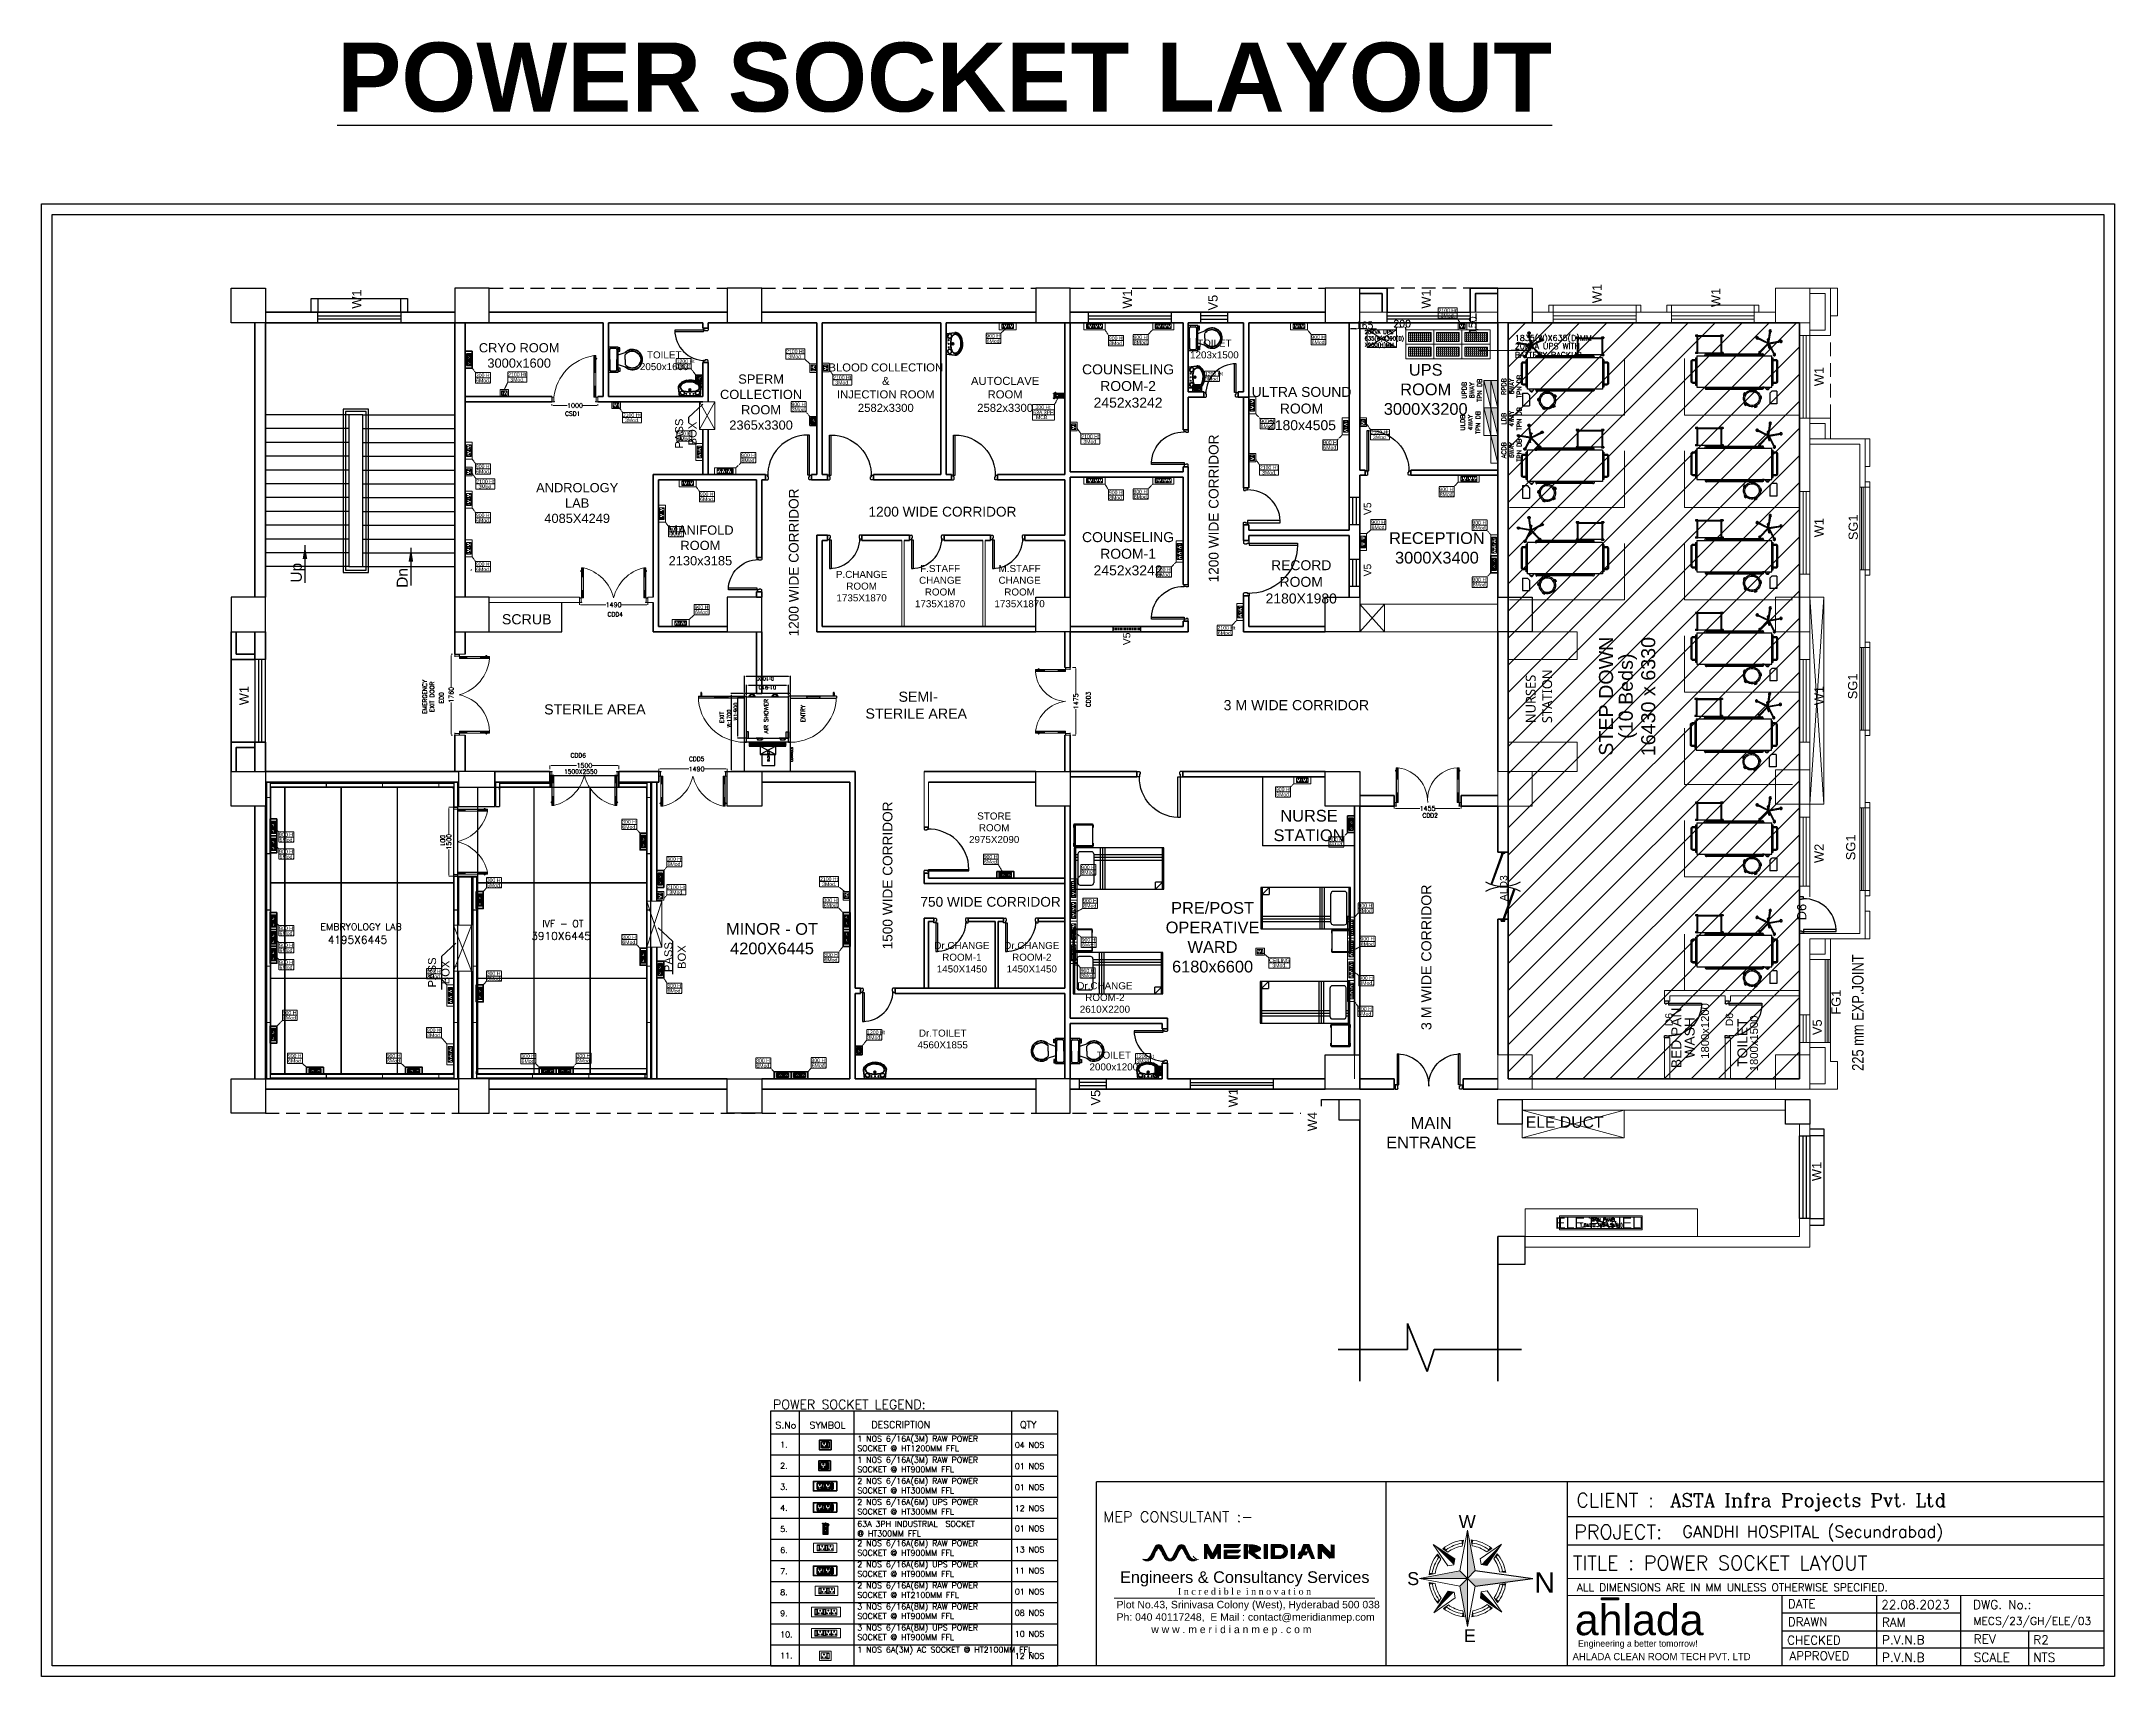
# Model space of a CAD drawing. Extents: x 3505867 to 3988380, y -625948 to -590408.
# Drawn here: x 3603445 to 3648526, y -625948 to -590408 of the extents above; entities that cross this region are included whole.
import ezdxf
from ezdxf import colors
from ezdxf.entities.mleader import LeaderData, LeaderLine
from ezdxf.enums import TextEntityAlignment as Align
from ezdxf.math import Vec2, Vec3

# ---------------------------------------------------------------- set-up
doc = ezdxf.new("R2010")
doc.units = 0
doc.header["$LTSCALE"] = 6
doc.header["$MEASUREMENT"] = 0
for name, pattern in [('1', [0]), ('ACAD_ISO04W100', [30, 24, -3, 0, -3]), ('CONTINIOUS', [0]), ('CONTINU', [0]), ('DASHED2', [0.375, 0.25, -0.125]), ('HIDDEN', [0.375, 0.25, -0.125]), ('Hidden 2mm', [3, 2, -1])]:
    doc.linetypes.add(name, pattern=pattern)
doc.layers.get('0').update_dxf_attribs({"linetype": 'CONTINUOUS'})
doc.layers.get('Defpoints').update_dxf_attribs({"linetype": 'CONTINUOUS'})
for name, color, linetype, lineweight in [('0 Room description', 6, 'CONTINUOUS', 5), ('0 Room Dimensions', 7, 'CONTINUOUS', 0), ('1200 Door', 144, 'CONTINUOUS', 5), ('Ahlada 50mm Ceiling Panels', 191, 'CONTINUOUS', 0), ('Ahlada Coving', 3, 'CONTINUOUS', 0), ('axes', 40, 'ACAD_ISO04W100', 25), ('D.F', 251, 'CONTINUOUS', 5), ('Double Leaf Door', 4, 'CONTINUOUS', 18), ('ELE 32A 3PH INDUSTRIAL SOCKET', 1, 'CONTINUOUS', 20), ('ELE 63A 3PH INDUSTRIAL SOCKET', 1, 'CONTINUOUS', 20), ('ELE- DBS', 1, 'CONTINUOUS', 9), ('ELE-1 NO 6-16A RAW POWER SOCKET', 1, 'CONTINUOUS', 0), ('ELE-2NOS OF 6-16 RAW POWER SOCKET', 1, 'CONTINUOUS', 20), ('ELE-3NOS 6-16A POWER SOCKET', 5, 'CONTINUOUS', 25), ('ELE-CABLE TRAY', 31, 'CONTINUOUS', 18), ('ELE. 2N0S OF 6-16 UPS SOCKETS', 191, 'CONTINUOUS', 15), ('ELE. DB', 1, 'CONTINUOUS', 9), ('ELE.DB', 1, 'CONTINUOUS', 20), ('FURNITURE WALL', 8, 'CONTINUOUS', 5), ('hatch', 252, 'CONTINUOUS', 9), ('P-Wall', 36, 'CONTINUOUS', 35), ('Partition-80WP', 7, 'CONTINUOUS', 5), ('Single Leaf Door', 4, 'CONTINUOUS', 18), ('WALL', 10, 'CONTINUOUS', 35), ('WIN', 151, 'CONTINUOUS', 9)]:
    doc.layers.add(name, color=color, linetype=linetype, lineweight=lineweight)
for name, color, linetype in [('80 mm Wall', 5, 'CONTINUOUS'), ('AHU-N Ducting', 30, 'CONTINUOUS'), ('AIR SHOWER', 7, 'CONTINUOUS'), ('Bed', 33, 'CONTINUOUS'), ('BLOCK HACTH', 10, 'CONTINUOUS'), ('Chajja', 7, 'CONTINUOUS'), ('COL', 5, 'CONTINUOUS'), ('DIM', 7, 'CONTINUOUS'), ('DOOR', 44, 'CONTINUOUS'), ('ELE-8M 6-16A UPS SOCKET', 223, 'CONTINUOUS'), ('ELE-LIGHTING WIRRING', 7, 'CONTINUOUS'), ('ELE.ELECTRICAL PANELS', 1, 'CONTINUOUS'), ('FUR', 21, 'CONTINUOUS'), ('furniture', 33, 'CONTINUOUS'), ('JOINERY', 7, 'CONTINUOUS'), ('Railing', 21, 'CONTINUOUS'), ('Staircase', 7, 'CONTINUOUS'), ('TEXT', 5, 'CONTINUOUS'), ('TITLE', 7, 'CONTINUOUS'), ('walls', 1, 'CONTINUOUS'), ('Window', 161, 'CONTINUOUS')]:
    doc.layers.add(name, color=color, linetype=linetype)
doc.layers.add('CFT_LOOPING', color=7, linetype='1', lineweight=0, true_color=0xd6d600)
doc.layers.add('ELE-6A AC SOCKET', color=7, linetype='CONTINUOUS', true_color=0x00ceb6)
doc.styles.add('ARI', font='')
doc.styles.add('ARIAL', font='')
doc.styles.add('FS-ARIAL', font='')
doc.styles.add('IRFAN', font='romans.shx')
doc.styles.add('RAGHAV', font='')
doc.styles.add('ROMANS', font='romans.shx')
doc.styles.add('SIMPLEX', font='SIMPLEX')
doc.styles.get("Standard").update_dxf_attribs({"font": 'SIMPLEX'})
doc.styles.add('sudheer', font='romanc.shx')
doc.styles.add('T 1-25', font='segoeui.ttf', dxfattribs={"width": 0.8, "height": 50})
doc.styles.get('ARI').set_extended_font_data('Arial')
doc.styles.get('ARIAL').set_extended_font_data('Arial')
doc.styles.get('FS-ARIAL').set_extended_font_data('Arial')
doc.styles.get('RAGHAV').set_extended_font_data('Sakkal Majalla')
doc.linetypes.add('ZIGZAG', pattern='A,0.0001,-0.2,[131,ltypeshp.shx,S=0.2,R=0,X=-0.2,Y=0],-0.4,[131,ltypeshp.shx,S=0.2,R=180,X=0.2,Y=0],-0.2', length=0.8001)
doc.dimstyles.new('AEPL1', dxfattribs={"dimtxt": 100, "dimasz": 25, "dimexe": 1.25, "dimexo": 50, "dimtad": 0, "dimdec": 0, "dimtxsty": 'ROMANS', "dimcen": 2.5, "dimclrd": 250, "dimclre": 250, "dimadec": 0, "dimazin": 0, "dimtfac": 1, "dimtdec": 0, "dimtmove": 0, "dimatfit": 3, "dimfxl": 1, "dimlwd": 0, "dimlwe": 0, "dimarcsym": 0})
doc.dimstyles.new('BIGDFD', dxfattribs={"dimtxt": 8, "dimasz": 4, "dimexe": 1, "dimexo": 2, "dimtad": 1, "dimlfac": 10, "dimtxsty": 'Standard', "dimcen": 2.5, "dimclrd": 5, "dimclre": 3, "dimclrt": 1, "dimadec": 0, "dimazin": 0, "dimtfac": 1, "dimtmove": 0, "dimatfit": 3, "dimfxl": 1, "dimarcsym": 0})
doc.dimstyles.new('BIGDFD$0', dxfattribs={"dimtxt": 8, "dimasz": 4, "dimexe": 1, "dimexo": 2, "dimtad": 1, "dimlfac": 10, "dimtxsty": 'Standard', "dimcen": 2.5, "dimclrd": 5, "dimclre": 3, "dimclrt": 1, "dimadec": 0, "dimazin": 0, "dimtfac": 1, "dimtmove": 0, "dimatfit": 3, "dimfxl": 1, "dimarcsym": 0})
doc.dimstyles.new('D 1-25', dxfattribs={"dimtxt": 50, "dimasz": 12.5, "dimexe": 0, "dimexo": 10, "dimgap": 0, "dimtad": 0, "dimdec": 0, "dimzin": 0, "dimdsep": 46, "dimtxsty": 'T 1-25', "dimblk": 'ARCHTICK', "dimcen": 5, "dimclrd": 256, "dimclre": 256, "dimclrt": 256, "dimadec": 0, "dimazin": 0, "dimtfac": 50, "dimtdec": 0, "dimtmove": 1, "dimatfit": 2, "dimfxl": 1, "dimtolj": 1, "dimtzin": 0, "dimarcsym": 0})
doc.dimstyles.new('int. dim', dxfattribs={"dimtxt": 900, "dimasz": 450, "dimexe": 150, "dimexo": 150, "dimgap": 150, "dimtad": 0, "dimdec": 0, "dimzin": 12, "dimdsep": 46, "dimtxsty": 'ARI', "dimblk": 'ARCHTICK', "dimcen": 1.5, "dimdle": 150, "dimclrd": 256, "dimclre": 256, "dimclrt": 7, "dimazin": 0, "dimtfac": 1, "dimtdec": 0, "dimtix": 1, "dimtmove": 2, "dimatfit": 3, "dimfxl": 1, "dimtolj": 1, "dimtzin": 0, "dimlwd": -1, "dimlwe": -1, "dimarcsym": 0})
doc.dimstyles.new('TEXT', dxfattribs={"dimscale": 0, "dimtxt": 500, "dimasz": 100, "dimexe": 75, "dimexo": 100, "dimgap": 50, "dimtad": 0, "dimdec": 0, "dimzin": 0, "dimdsep": 46, "dimtxsty": 'ARIAL', "dimblk": 'OBLIQUE', "dimcen": 0.09, "dimdle": 100, "dimclrd": 256, "dimclre": 256, "dimclrt": 6, "dimadec": 0, "dimazin": 0, "dimtfac": 1, "dimtdec": 0, "dimtofl": 0, "dimtmove": 2, "dimatfit": 3, "dimfxl": 1, "dimfrac": 2, "dimtolj": 1, "dimtzin": 0, "dimarcsym": 0})

# ---------------------------------------------------------------- blocks, each defined once
blk = doc.blocks.new('Z$W@#5624')
at = {"layer": 'DOOR'}
for p, q in [((1770, 446), (949, 745)), ((1779, 470), (957, 769)), ((1122, 709), (1113, 685)), ((1610, 518), (1117, 697)), ((0, 499), (25, 499)), ((0, 400), (0, 499)), ((0, 400), (25, 400)), ((19, 429), (28, 453)), ((19, 429), (840, 130)), ((25, 400), (25, 499)), ((28, 453), (849, 154)), ((183, 369), (192, 393)), ((188, 381), (680, 202)), ((685, 214), (676, 190)), ((1614, 529), (1606, 506)), ((1779, 470), (1770, 446)), ((1798, 499), (1773, 499)), ((1773, 400), (1773, 499)), ((1798, 400), (1773, 400)), ((1798, 400), (1798, 499))]:
    blk.add_line(p, q, dxfattribs=at)
at = {"layer": 'DOOR', "color": 145, "extrusion": (0, 0, -1)}
for centre, start_param, end_param in [((0, 449), -0.523599, 0.523599), ((1798, 449), 2.617994, 3.665191)]:
    blk.add_ellipse(centre, major_axis=(899, 0), ratio=1, start_param=start_param, end_param=end_param, dxfattribs=at)
blk = doc.blocks.new('A$C19B8274B')
at = {"layer": 'DOOR'}
for p, q in [((-45, 925), (-80, 925)), ((-80, 50), (-80, 925)), ((-45, 50), (-45, 925)), ((-45, 50), (-80, 50)), ((-955, -50), (-955, -47.5)), ((-940, -35), (-942.5, -35)), ((-60, -35), (-57.5, -35)), ((-45, -50), (-45, -47.5))]:
    blk.add_line(p, q, dxfattribs=at)
for points in [[(-940, 15), (-955, 15), (-955, 50), (-1000, 50), (-1000, -50), (-955, -50)], [(-940, -35), (-940, 15)], [(-60, 15), (-45, 15), (-45, 50), (0, 50), (0, -50), (-45, -50)], [(-60, -35), (-60, 15)]]:
    blk.add_lwpolyline(points, dxfattribs=at)
at = {"layer": 'DOOR', "color": 145}
blk.add_arc((-80, 50), 875, 90, 182.29244, dxfattribs=at)
at = {"layer": 'DOOR'}
for centre, start, end in [((-955, -35), 270, 0), ((-45, -35), 180, 270)]:
    blk.add_arc(centre, 12.5, start, end, dxfattribs=at)
blk = doc.blocks.new('A$C6969112B')
at = {"layer": 'Bed', "color": 8}
for p, q in [((387, 1872), (116, 1872)), ((116, 1872), (116, 1719)), ((387, 1872), (387, 1762)), ((1374, 1709), (1186, 1807)), ((1421, 1704), (1194, 1823)), ((1421, 1704), (1464, 1956)), ((1438, 1701), (1481, 1953)), ((55, 1439), (34, 1391)), ((54, 1382), (34, 1391)), ((75, 1430), (54, 1382)), ((75, 1430), (55, 1439)), ((72, 1402), (64, 1406)), ((343, 1719), (116, 1719)), ((229, 1539), (227, 1517)), ((227, 1517), (279, 1511)), ((229, 1539), (281, 1533)), ((281, 1533), (279, 1511)), ((343, 1719), (387, 1762)), ((429, 1399), (408, 1396)), ((408, 1396), (414, 1344)), ((428, 1689), (478, 1729)), ((428, 1654), (478, 1615)), ((429, 1399), (436, 1347)), ((432, 1559), (432, 1557)), ((434, 343), (434, 1557)), ((451, 343), (451, 1557)), ((453, 1559), (453, 1557)), ((476, 1595), (476, 1561)), ((478, 1766), (1160, 1766)), ((478, 131), (478, 1766)), ((521, 1793), (1116, 1793)), ((521, 1766), (521, 1793)), ((1116, 1766), (1116, 1793)), ((1160, 131), (1160, 1766)), ((1162, 1595), (1162, 1561)), ((1185, 1559), (1185, 1557)), ((1186, 343), (1186, 1557)), ((1204, 343), (1204, 1557)), ((1205, 1559), (1205, 1557)), ((1409, 1685), (1229, 1510)), ((1425, 1676), (1242, 1497)), ((1324, 1707), (1324, 1710)), ((1329, 1699), (1522, 1666)), ((1332, 1716), (1525, 1683)), ((1340, 1697), (1343, 1714)), ((1425, 1676), (1538, 1447)), ((1438, 1701), (1691, 1738)), ((1443, 1679), (1554, 1454)), ((1483, 1690), (1694, 1721)), ((1512, 1667), (1515, 1685)), ((1530, 1671), (1531, 1675)), ((76, 1196), (91, 1212)), ((116, 1161), (76, 1196)), ((130, 1178), (91, 1212)), ((120, 1198), (114, 1191)), ((116, 1161), (130, 1178)), ((347, 1187), (301, 1160)), ((313, 1141), (301, 1160)), ((358, 1168), (313, 1141)), ((358, 1168), (347, 1187)), ((436, 1347), (414, 1344)), ((1234, 703), (1212, 703)), ((1212, 703), (1212, 650)), ((1223, 650), (1212, 650)), ((1223, 131), (1223, 676)), ((1223, 676), (1594, 676)), ((1223, 659), (1577, 659)), ((1234, 703), (1234, 676)), ((1577, 659), (1577, 148)), ((1605, 703), (1583, 703)), ((1583, 703), (1583, 676)), ((1594, 676), (1594, 131)), ((1605, 650), (1594, 650)), ((1605, 703), (1605, 650)), ((432, 340), (432, 343)), ((453, 340), (453, 343)), ((476, 304), (476, 339)), ((1160, 131), (478, 131)), ((521, 105), (521, 131)), ((1116, 105), (521, 105)), ((1116, 105), (1116, 131)), ((1162, 304), (1162, 339)), ((1185, 340), (1185, 343)), ((1205, 340), (1205, 343)), ((1223, 157), (1212, 157)), ((1212, 157), (1212, 105)), ((1234, 105), (1212, 105)), ((1577, 148), (1223, 148)), ((1594, 131), (1223, 131)), ((1234, 131), (1234, 105)), ((1583, 131), (1583, 105)), ((1605, 105), (1583, 105)), ((1605, 157), (1594, 157)), ((1605, 157), (1605, 105))]:
    blk.add_line(p, q, dxfattribs=at)
for points in [[(565, 1793), (565, 1854, -0.414214), (608, 1897), (1029, 1897, -0.414214), (1073, 1854), (1073, 1793)], [(587, 1793), (587, 1854, -0.414214), (608, 1875), (1029, 1875, -0.414214), (1051, 1854), (1051, 1793)], [(476, 1593), (451, 1585, 0.318781), (430, 1563), (430, 1559), (455, 1559), (455, 1563), (476, 1563)], [(1162, 1593), (1186, 1585, -0.318781), (1208, 1563), (1208, 1559), (1182, 1559), (1182, 1563), (1162, 1563)], [(476, 307), (451, 314, -0.318781), (430, 336), (430, 340), (455, 340), (455, 336), (476, 336)], [(1073, 105), (1073, 44, -0.414214), (1029, 0), (608, 0, -0.414214), (565, 44), (565, 105)], [(1051, 105), (1051, 44, -0.414214), (1029, 22), (608, 22, -0.414214), (587, 44), (587, 105)], [(1162, 307), (1186, 314, 0.318781), (1208, 336), (1208, 340), (1182, 340), (1182, 336), (1162, 336)]]:
    blk.add_lwpolyline(points, format="xyb", dxfattribs=at)
for points in [[(432, 1557), (453, 1557)], [(476, 1595), (478, 1595)], [(476, 1561), (478, 1561)], [(1162, 1595), (1160, 1595)], [(1162, 1561), (1160, 1561)], [(1205, 1557), (1185, 1557)], [(432, 343), (453, 343)], [(476, 339), (478, 339)], [(476, 304), (478, 304)], [(1162, 339), (1160, 339)], [(1162, 304), (1160, 304)], [(1205, 343), (1185, 343)]]:
    blk.add_lwpolyline(points, dxfattribs=at)
blk.add_circle((435, 1672), 9.27, dxfattribs=at)
for centre, radius, start, end in [((441, 1672), 21.4, 125.427, 234.573), ((1289, 676), 80.7, 161.0754, 198.9246), ((1158, 676), 80.7, 0, 18.9246), ((1660, 676), 80.7, 161.0754, 180), ((1529, 676), 80.7, 341.0754, 18.9246), ((1289, 131), 80.7, 161.0754, 198.9246), ((1158, 131), 80.7, 341.0754, 0), ((1660, 131), 80.7, 180, 198.9246), ((1529, 131), 80.7, 341.0754, 18.9246)]:
    blk.add_arc(centre, radius, start, end, dxfattribs=at)
at = {"layer": 'Bed', "color": 8, "extrusion": (0, 0, -1)}
for centre, major_axis, start_param, end_param in [((1184, 1818), (18.5, 18.5), 1.608733, 7.212244), ((1189, 1814), (4.94, 4.94), 2.839692, 4.403974), ((1427, 1691), (194, 194), 4.403974, 4.417003), ((1191, 1817), (4.94, 4.94), 4.417003, 5.981285), ((1474, 1962), (18.5, 18.5), 2.86537, 8.468881), ((1471, 1955), (4.94, 4.94), 4.096329, 5.660611), ((1427, 1691), (194, 194), -0.622575, -0.609545), ((1474, 1954), (4.94, 4.94), -0.609545, 0.954736), ((114, 1384), (-57.1, 57.1), 5.588367, 6.248962), ((232, 1332), (-182, 20), -0.000636, 6.282549), ((232, 1332), (-123, 123), 4.624291, 5.911682), ((-5, 1437), (-57.1, 57.1), 2.446775, 3.107369), ((232, 1332), (-154, 17), -0.00023, 6.282955), ((261, 1590), (-57.1, 57.1), 3.707499, 4.368094), ((247, 1460), (-57.1, 57.1), 0.565907, 1.226501), ((487, 1380), (-57.1, 57.1), 5.038602, 5.699197), ((357, 1363), (-57.1, 57.1), 1.897009, 2.557604), ((1230, 1499), (18.5, 18.5), 0.352096, 5.955607), ((1234, 1505), (4.94, 4.94), 3.160366, 4.724648), ((1427, 1691), (-194, 194), 4.718133, 4.731162), ((1237, 1502), (4.94, 4.94), 1.583055, 3.147337), ((1331, 1705), (4.94, 4.94), 2.525533, 4.096329), ((1331, 1709), (4.94, 4.94), 4.096329, 5.667125), ((1549, 1444), (18.5, 18.5), -0.904541, 4.69897), ((1523, 1672), (4.94, 4.94), 0.954736, 2.525533), ((1524, 1676), (4.94, 4.94), -0.61606, 0.954736), ((1544, 1450), (4.94, 4.94), 1.903729, 3.468011), ((1427, 1691), (194, 194), 1.8907, 1.903729), ((1547, 1451), (4.94, 4.94), 0.326418, 1.8907), ((1699, 1730), (18.5, 18.5), 4.122007, 9.725518), ((1692, 1731), (4.94, 4.94), -0.930219, 0.634062), ((1693, 1728), (4.94, 4.94), 0.647092, 2.211374), ((1427, 1691), (-194, 194), 2.204859, 2.217888), ((146, 1236), (-57.1, 57.1), 4.308534, 4.969129), ((61, 1137), (-57.1, 57.1), 1.166941, 1.827536), ((363, 1107), (-57.1, 57.1), 6.205277, 6.865872), ((296, 1220), (-57.1, 57.1), 3.063684, 3.724279)]:
    blk.add_ellipse(centre, major_axis=major_axis, ratio=1, start_param=start_param, end_param=end_param, dxfattribs=at)
blk = doc.blocks.new('1000')
at = {"layer": 'DOOR'}
for p, q in [((0, -111, 0), (0, 0)), ((0, 0), (55, 0, 0)), ((945, 0, 0), (945, -2, 0)), ((1000, 0), (945, 0, 0)), ((1000, -111, 0), (1000, 0)), ((55, -111, 0), (0, -111, 0)), ((55, 0, 0), (55, -3, 0)), ((70, -55, 0), (55, -55, 0)), ((55, -55, 0), (55, -111, 0)), ((55, -111, 0), (55, -1001, 0)), ((111, -111, 0), (55, -111, 0)), ((70, -15, 0), (68, -15, 0)), ((70, -15, 0), (70, -55, 0)), ((111, -1001, 0), (111, -111, 0)), ((930, -15, 0), (930, -55, 0)), ((930, -15, 0), (932, -15, 0)), ((930, -55, 0), (945, -55, 0)), ((945, -55, 0), (945, -111, 0)), ((945, -111, 0), (1000, -111, 0)), ((55, -1001, 0), (111, -1001, 0))]:
    blk.add_line(p, q, dxfattribs=at)
for centre, start_param, end_param in [((55, -15, 0), 3.926897, 5.497693), ((945, -15, 0), -0.785492, 0.785304)]:
    blk.add_ellipse(centre, major_axis=(-8.84, 8.84, 0), ratio=1, start_param=start_param, end_param=end_param, dxfattribs=at)
at = {"layer": 'DOOR', "color": 145}
blk.add_ellipse((71, -128, 0), major_axis=(597, 637, 0), ratio=0.999944, start_param=3.940126, end_param=5.484659, dxfattribs=at)
blk = doc.blocks.new('_Oblique')
at = {"color": 0, "linetype": 'ByBlock', "lineweight": -2}
blk.add_line((-0.5, -0.5), (0.5, 0.5), dxfattribs=at)
blk = doc.blocks.new('A$C45A5314D')
at = {"layer": 'furniture', "color": 8, "ltscale": 0.75}
for p, q in [((-1962, 946), (-1950, 946)), ((-1962, 944), (-1950, 944)), ((-1962, 943), (-1950, 943)), ((-1962, 941), (-1950, 941)), ((-1962, 939), (-1950, 939)), ((-1962, 936), (-1950, 936)), ((-1962, 932), (-1950, 932)), ((-1962, 927), (-1950, 927)), ((-1962, 921), (-1950, 921)), ((-1962, 913), (-1950, 913)), ((-1962, 907), (-1950, 907)), ((-1962, 902), (-1950, 902)), ((-1538, 946), (-1550, 946)), ((-1538, 944), (-1550, 944)), ((-1538, 943), (-1550, 943)), ((-1538, 941), (-1550, 941)), ((-1538, 939), (-1550, 939)), ((-1538, 936), (-1550, 936)), ((-1538, 932), (-1550, 932)), ((-1538, 927), (-1550, 927)), ((-1538, 921), (-1550, 921)), ((-1538, 913), (-1550, 913)), ((-1538, 907), (-1550, 907)), ((-1538, 902), (-1550, 902)), ((-1962, 898), (-1950, 898)), ((-1962, 895), (-1950, 895)), ((-1962, 892), (-1950, 892)), ((-1962, 891), (-1950, 891)), ((-1962, 889), (-1950, 889)), ((-1962, 888), (-1950, 888)), ((-1962, 545), (-1950, 545)), ((-1962, 543), (-1950, 543)), ((-1962, 542), (-1950, 542)), ((-1962, 540), (-1950, 540)), ((-1962, 538), (-1950, 538)), ((-1962, 535), (-1950, 535)), ((-1962, 531), (-1950, 531)), ((-1962, 526), (-1950, 526)), ((-1962, 520), (-1950, 520)), ((-1962, 512), (-1950, 512)), ((-1962, 506), (-1950, 506)), ((-1962, 501), (-1950, 501)), ((-1962, 497), (-1950, 497)), ((-1962, 494), (-1950, 494)), ((-1962, 491), (-1950, 491)), ((-1962, 490), (-1950, 490)), ((-1962, 488), (-1950, 488)), ((-1962, 487), (-1950, 487)), ((-1962, 486), (-1950, 486)), ((-1538, 898), (-1550, 898)), ((-1538, 895), (-1550, 895)), ((-1538, 892), (-1550, 892)), ((-1538, 891), (-1550, 891)), ((-1538, 889), (-1550, 889)), ((-1538, 888), (-1550, 888)), ((-1538, 545), (-1550, 545)), ((-1538, 543), (-1550, 543)), ((-1538, 542), (-1550, 542)), ((-1538, 540), (-1550, 540)), ((-1538, 538), (-1550, 538)), ((-1538, 535), (-1550, 535)), ((-1538, 531), (-1550, 531)), ((-1538, 526), (-1550, 526)), ((-1538, 520), (-1550, 520)), ((-1538, 512), (-1550, 512)), ((-1538, 506), (-1550, 506)), ((-1538, 501), (-1550, 501)), ((-1538, 497), (-1550, 497)), ((-1538, 494), (-1550, 494)), ((-1538, 491), (-1550, 491)), ((-1538, 490), (-1550, 490)), ((-1538, 488), (-1550, 488)), ((-1538, 487), (-1550, 487))]:
    blk.add_line(p, q, dxfattribs=at)
at = {"layer": 'furniture', "ltscale": 0.75}
for p, q in [((-1962, 946), (-1950, 946)), ((-1962, 946), (-1962, 887)), ((-1950, 967), (-1550, 967)), ((-1950, 467), (-1950, 967)), ((-1930, 948), (-1930, 487)), ((-1930, 948), (-1550, 948)), ((-1550, 967), (-1550, 467)), ((-1538, 946), (-1550, 946)), ((-1538, 946), (-1538, 887)), ((-1962, 887), (-1950, 887)), ((-1962, 545), (-1950, 545)), ((-1962, 545), (-1962, 486)), ((-1962, 486), (-1950, 486)), ((-1550, 467), (-1950, 467)), ((-1550, 487), (-1930, 487)), ((-1538, 887), (-1550, 887)), ((-1538, 545), (-1550, 545)), ((-1538, 486), (-1550, 486)), ((-1538, 545), (-1538, 486))]:
    blk.add_line(p, q, dxfattribs=at)
at = {"layer": 'furniture'}
for p, q in [((0, 450), (-1950, 450)), ((-1950, 450), (-1950, -450)), ((-1920, 450), (-1920, -450)), ((-1920, 300), (-1869, 300)), ((-1920, 241), (-1869, 241)), ((-1920, 182), (-1869, 182)), ((-1869, 313), (-1869, -313)), ((-1572, 362), (-1820, 362)), ((-1523, 313), (-1523, -313)), ((-1523, 300), (-30, 300)), ((-1523, 241), (-30, 241)), ((-1523, 182), (-30, 182)), ((-1377, -450), (-1377, 450)), ((-1327, -450), (-1327, 450)), ((-1277, -450), (-1277, 450)), ((-30, -450), (-30, 450)), ((0, -450), (0, 450)), ((-1950, -450), (0, -450)), ((-1820, -362), (-1572, -362)), ((-180, -450), (-30, -300)), ((-180, -450), (-180, -300)), ((-30, -300), (-180, -300))]:
    blk.add_line(p, q, dxfattribs=at)
at = {"layer": 'furniture', "ltscale": 0.75}
for centre, start, end in [((-1876, 917), 161.0754, 198.9247), ((-1624, 917), 341.0754, 18.9247), ((-1876, 516), 161.0754, 198.9247), ((-1624, 516), 341.0754, 18.9247)]:
    blk.add_arc(centre, 91.1, start, end, dxfattribs=at)
at = {"layer": 'furniture'}
for centre, start, end in [((-1820, 313), 90, 180), ((-1572, 313), 0, 90), ((-1820, -313), 180, 270), ((-1572, -313), 270, 0)]:
    blk.add_arc(centre, 49.2, start, end, dxfattribs=at)
blk = doc.blocks.new('21500')
at = {"layer": 'DOOR'}
for p, q in [((68, 100), (68, 770)), ((68, 770), (102, 770)), ((102, 100), (102, 770)), ((1398, 100), (1398, 770)), ((1432, 770), (1398, 770)), ((1432, 100), (1432, 770)), ((68, 100), (102, 100)), ((68, 0), (68, 2)), ((82, 15), (80, 15)), ((1432, 100), (1398, 100)), ((1418, 15), (1420, 15)), ((1432, 0), (1432, 2))]:
    blk.add_line(p, q, dxfattribs=at)
for points in [[(82, 65), (68, 65), (68, 100), (22, 100), (22, 0), (68, 0)], [(82, 15), (82, 65)], [(1418, 65), (1432, 65), (1432, 100), (1478, 100), (1478, 0), (1432, 0)], [(1418, 15), (1418, 65)]]:
    blk.add_lwpolyline(points, dxfattribs=at)
at = {"layer": 'DOOR', "color": 145}
for centre, start, end in [((64, 84), 358.4209, 89.721), ((1436, 84), 90.279, 181.5791)]:
    blk.add_arc(centre, 686, start, end, dxfattribs=at)
at = {"layer": 'DOOR'}
for centre, start, end in [((68, 15), 270, 0), ((1432, 15), 180, 270)]:
    blk.add_arc(centre, 12.5, start, end, dxfattribs=at)
blk = doc.blocks.new('_ArchTick')
at = {"color": 0, "linetype": 'ByBlock', "const_width": 0.15}
blk.add_lwpolyline([(-0.5, -0.5), (0.5, 0.5)], dxfattribs=at)
blk = doc.blocks.new('Z$W@#1841')
at = {"layer": 'DOOR'}
blk.add_lwpolyline([(482, 633), (482, -167), (533, -167), (533, 633)], close=True, dxfattribs=at)
for points in [[(-254, -218), (-268, -218), (-268, -167), (-317, -167), (-317, -267), (-268, -267), (-268, -265, 0.414214), (-256, -254), (-254, -254)], [(519, -218), (533, -218), (533, -167), (583, -167), (583, -267), (533, -267), (533, -265, -0.414214), (522, -254), (519, -254)]]:
    blk.add_lwpolyline(points, format="xyb", close=True, dxfattribs=at)
at = {"layer": 'DOOR', "color": 145}
blk.add_arc((518, -152), 786, 92.6177, 181.1129, dxfattribs=at)
blk = doc.blocks.new('750')
at = {"layer": 'DOOR'}
for p, q in [((-50, 705), (-47.5, 705)), ((-35, 690), (-35, 692.5)), ((-50, 45), (-47.5, 45)), ((-35, 60), (-35, 57.5)), ((50, 45), (50, 80)), ((50, 80), (675, 80)), ((50, 45), (675, 45)), ((675, 45), (675, 80))]:
    blk.add_line(p, q, dxfattribs=at)
for points in [[(15, 690), (15, 705), (50, 705), (50, 750), (-50, 750), (-50, 705)], [(-35, 690), (15, 690)], [(15, 60), (15, 45), (50, 45), (50, 0), (-50, 0), (-50, 45)], [(-35, 60), (15, 60)]]:
    blk.add_lwpolyline(points, dxfattribs=at)
for centre, start, end in [((-35, 705), 180, 270), ((-35, 45), 90, 180)]:
    blk.add_arc(centre, 12.5, start, end, dxfattribs=at)
at = {"layer": 'DOOR', "color": 145}
blk.add_arc((15, 45), 660, 0, 90, dxfattribs=at)
blk = doc.blocks.new('*D128')
at = {"layer": 'Defpoints', "color": 0, "linetype": 'ByBlock'}
for p in [(-25370, 7793), (-26870, 7660), (-25370, 7660)]:
    blk.add_point(p, dxfattribs=at)
at = {"layer": 'DIM', "color": 250, "linetype": 'ByBlock', "lineweight": 0}
for p, q in [((-26870, 7710), (-26870, 7795)), ((-26845, 7793), (-26290, 7793)), ((-25395, 7793), (-25950, 7793)), ((-25370, 7710), (-25370, 7795))]:
    blk.add_line(p, q, dxfattribs=at)
at = {"layer": 'DIM', "color": 250, "linetype": 'ByBlock'}
for points in [[(-26845, 7797), (-26845, 7789), (-26870, 7793)], [(-25395, 7789), (-25395, 7797), (-25370, 7793)]]:
    blk.add_solid(points, dxfattribs=at)
at = {"layer": 'DIM', "color": 0, "linetype": 'ByBlock', "insert": (-26120, 7793), "char_height": 100, "attachment_point": 5, "style": 'ROMANS'}
blk.add_mtext('1500', dxfattribs=at)
blk = doc.blocks.new('*D129')
at = {"layer": 'Defpoints', "color": 0, "linetype": 'ByBlock'}
for p in [(-23015, 7717), (-24505, 7545), (-23015, 7545)]:
    blk.add_point(p, dxfattribs=at)
at = {"layer": 'DIM', "color": 250, "linetype": 'ByBlock', "lineweight": 0}
for p, q in [((-24505, 7595), (-24505, 7719)), ((-24480, 7717), (-23848, 7717)), ((-23040, 7717), (-23509, 7717)), ((-23015, 7595), (-23015, 7719))]:
    blk.add_line(p, q, dxfattribs=at)
at = {"layer": 'DIM', "color": 250, "linetype": 'ByBlock'}
for points in [[(-24480, 7721), (-24480, 7713), (-24505, 7717)], [(-23040, 7713), (-23040, 7721), (-23015, 7717)]]:
    blk.add_solid(points, dxfattribs=at)
at = {"layer": 'DIM', "color": 0, "linetype": 'ByBlock', "insert": (-23679, 7717), "char_height": 100, "attachment_point": 5, "style": 'ROMANS'}
blk.add_mtext('1490', dxfattribs=at)
blk = doc.blocks.new('*D130')
at = {"layer": 'Defpoints', "color": 0, "linetype": 'ByBlock'}
for p in [(-26230, 11392), (-24740, 11392), (-24740, 11287)]:
    blk.add_point(p, dxfattribs=at)
at = {"layer": 'DIM', "color": 250, "linetype": 'ByBlock', "lineweight": 0}
for p, q in [((-26230, 11342), (-26230, 11286)), ((-26205, 11287), (-25655, 11287)), ((-24765, 11287), (-25315, 11287)), ((-24740, 11342), (-24740, 11286))]:
    blk.add_line(p, q, dxfattribs=at)
at = {"layer": 'DIM', "color": 250, "linetype": 'ByBlock'}
for points in [[(-26205, 11291), (-26205, 11283), (-26230, 11287)], [(-24765, 11283), (-24765, 11291), (-24740, 11287)]]:
    blk.add_solid(points, dxfattribs=at)
at = {"layer": 'DIM', "color": 0, "linetype": 'ByBlock', "insert": (-25485, 11287), "char_height": 100, "attachment_point": 5, "style": 'ROMANS'}
blk.add_mtext('1490', dxfattribs=at)
blk = doc.blocks.new('*D131')
at = {"layer": 'Defpoints', "color": 0, "linetype": 'ByBlock'}
for p in [(-8510, 7025), (-7055, 7025), (-7055, 6860)]:
    blk.add_point(p, dxfattribs=at)
at = {"layer": 'DIM', "color": 250, "linetype": 'ByBlock', "lineweight": 0}
for p, q in [((-8510, 6975), (-8510, 6859)), ((-8485, 6860), (-7952, 6860)), ((-7080, 6860), (-7613, 6860)), ((-7055, 6975), (-7055, 6859))]:
    blk.add_line(p, q, dxfattribs=at)
at = {"layer": 'DIM', "color": 250, "linetype": 'ByBlock'}
for points in [[(-8485, 6864), (-8485, 6856), (-8510, 6860)], [(-7080, 6856), (-7080, 6864), (-7055, 6860)]]:
    blk.add_solid(points, dxfattribs=at)
at = {"layer": 'DIM', "color": 0, "linetype": 'ByBlock', "insert": (-7783, 6860), "char_height": 100, "attachment_point": 5, "style": 'ROMANS'}
blk.add_mtext('1455', dxfattribs=at)
blk = doc.blocks.new('1500x80')
at = {"layer": 'Double Leaf Door'}
for points in [[(99336, -25418), (99341, -25418), (99341, -25121), (99336, -25121)], [(99380, -25121), (99375, -25121), (99375, -25418), (99380, -25418)], [(100704, -25121), (100709, -25121), (100709, -25418), (100704, -25418)], [(100748, -25418), (100743, -25418), (100743, -25121), (100748, -25121)]]:
    blk.add_hatch(color=6, dxfattribs=at).paths.add_polyline_path(points)
at = {"layer": 'Double Leaf Door', "color": 8}
for p, q in [((99322, -24985), (99322, -25003)), ((99336, -24983), (99324, -24983)), ((99324, -25005), (99336, -25005)), ((99336, -25582), (99336, -24928)), ((99336, -24928), (99380, -24928)), ((99336, -24983), (99336, -25005)), ((99358, -25121), (99358, -24928)), ((99380, -24928), (99380, -25582)), ((100748, -24928), (100704, -24928)), ((100704, -24928), (100704, -25582)), ((100726, -25121), (100726, -24928)), ((100748, -25582), (100748, -24928)), ((100748, -24983), (100760, -24983)), ((100748, -24983), (100748, -25005)), ((100760, -25005), (100748, -25005)), ((100762, -24985), (100762, -25003)), ((99292, -25582), (99292, -25662)), ((99332, -25582), (99292, -25582)), ((99292, -25662), (99332, -25662)), ((99294, -25584), (99294, -25660)), ((99330, -25584), (99294, -25584)), ((99294, -25660), (99332, -25660)), ((99330, -25659), (99330, -25584)), ((99342, -25659), (99330, -25659)), ((99332, -25657), (99332, -25582)), ((99344, -25657), (99332, -25657)), ((99332, -25660), (99342, -25660)), ((99332, -25662), (99344, -25662)), ((99380, -25582), (99336, -25582)), ((99342, -25660), (99342, -25659)), ((99344, -25662), (99344, -25657)), ((99358, -25582), (99358, -25418)), ((100704, -25582), (100748, -25582)), ((100726, -25582), (100726, -25418)), ((100740, -25662), (100740, -25657)), ((100740, -25657), (100752, -25657)), ((100752, -25662), (100740, -25662)), ((100742, -25660), (100742, -25659)), ((100742, -25659), (100754, -25659)), ((100752, -25660), (100742, -25660)), ((100752, -25657), (100752, -25582)), ((100752, -25582), (100792, -25582)), ((100790, -25660), (100752, -25660)), ((100792, -25662), (100752, -25662)), ((100754, -25659), (100754, -25584)), ((100754, -25584), (100790, -25584)), ((100790, -25584), (100790, -25660)), ((100792, -25582), (100792, -25662))]:
    blk.add_line(p, q, dxfattribs=at)
at = {"layer": 'Double Leaf Door', "color": 6}
for p, q in [((99380, -25121), (99336, -25121)), ((99336, -25121), (99336, -25418)), ((99341, -25418), (99341, -25121)), ((99375, -25418), (99375, -25121)), ((99380, -25418), (99380, -25121)), ((100704, -25418), (100704, -25121)), ((100704, -25121), (100748, -25121)), ((100709, -25418), (100709, -25121)), ((100743, -25418), (100743, -25121)), ((100748, -25121), (100748, -25418)), ((99336, -25418), (99380, -25418)), ((100748, -25418), (100704, -25418))]:
    blk.add_line(p, q, dxfattribs=at)
at = {"layer": 'Double Leaf Door', "color": 6, "ltscale": 100}
for p, q in [((99375, -25121), (99375, -25418)), ((100709, -25121), (100709, -25418))]:
    blk.add_line(p, q, dxfattribs=at)
at = {"layer": 'Double Leaf Door', "color": 6}
for points in [[(99336, -25121), (99336, -25418), (99341, -25418), (99341, -25121), (99336, -25121)], [(99380, -25121), (99380, -25418), (99375, -25418), (99375, -25121), (99380, -25121)], [(100704, -25121), (100704, -25418), (100709, -25418), (100709, -25121), (100704, -25121)], [(100748, -25121), (100748, -25418), (100743, -25418), (100743, -25121), (100748, -25121)]]:
    blk.add_lwpolyline(points, dxfattribs=at)
at = {"layer": 'Double Leaf Door', "ltscale": 5000}
for points in [[(99336, -25121), (99336, -25418), (99341, -25418), (99341, -25121), (99336, -25121)], [(100748, -25121), (100748, -25418), (100743, -25418), (100743, -25121), (100748, -25121)]]:
    blk.add_lwpolyline(points, dxfattribs=at)
at = {"layer": 'Double Leaf Door', "color": 8}
for centre, radius, start, end in [((99322, -24994), 3.72, 90, 270), ((99324, -24985), 1.98, 90, 180), ((99324, -25003), 1.98, 180, 270), ((99176, -25796), 892, 13.906, 76.7864), ((100908, -25796), 892, 103.2136, 166.094), ((100760, -24985), 1.98, 0, 90), ((100760, -25003), 1.98, 270, 0), ((100762, -24994), 3.72, 270, 90)]:
    blk.add_arc(centre, radius, start, end, dxfattribs=at)
blk = doc.blocks.new('1500x2100x100 DD')
at = {"layer": 'Double Leaf Door'}
for points in [[(49, 264), (54, 264), (54, 560), (49, 560)], [(93, 560), (88, 560), (88, 264), (93, 264)], [(1407, 560), (1412, 560), (1412, 264), (1407, 264)], [(1451, 264), (1446, 264), (1446, 560), (1451, 560)]]:
    blk.add_hatch(color=6, dxfattribs=at).paths.add_polyline_path(points)
at = {"layer": 'Double Leaf Door', "color": 8}
for p, q in [((35, 697), (35, 679)), ((49, 699), (37, 699)), ((37, 677), (49, 677)), ((49, 100), (49, 754)), ((49, 754), (93, 754)), ((49, 699), (49, 677)), ((71, 560), (71, 754)), ((93, 754), (93, 100)), ((1451, 754), (1407, 754)), ((1407, 754), (1407, 100)), ((1429, 560), (1429, 754)), ((1451, 100), (1451, 754)), ((1451, 699), (1463, 699)), ((1451, 699), (1451, 677)), ((1463, 677), (1451, 677)), ((1465, 697), (1465, 679)), ((5, 100), (5, 0)), ((45, 100), (5, 100)), ((5, 0), (45, 0)), ((7, 98), (7, 2)), ((43, 98), (7, 98)), ((7, 2), (45, 2)), ((43, 3), (43, 98)), ((55, 3), (43, 3)), ((45, 5), (45, 100)), ((57, 5), (45, 5)), ((45, 2), (55, 2)), ((45, 0), (57, 0)), ((93, 100), (49, 100)), ((55, 2), (55, 3)), ((57, 0), (57, 5)), ((71, 100), (71, 264)), ((1407, 100), (1451, 100)), ((1429, 100), (1429, 264)), ((1443, 0), (1443, 5)), ((1443, 5), (1455, 5)), ((1455, 0), (1443, 0)), ((1445, 2), (1445, 3)), ((1445, 3), (1457, 3)), ((1455, 2), (1445, 2)), ((1455, 5), (1455, 100)), ((1455, 100), (1495, 100)), ((1493, 2), (1455, 2)), ((1495, 0), (1455, 0)), ((1457, 3), (1457, 98)), ((1457, 98), (1493, 98)), ((1493, 98), (1493, 2)), ((1495, 100), (1495, 0))]:
    blk.add_line(p, q, dxfattribs=at)
at = {"layer": 'Double Leaf Door', "color": 6}
for p, q in [((93, 560), (49, 560)), ((49, 560), (49, 264)), ((54, 264), (54, 560)), ((88, 264), (88, 560)), ((93, 264), (93, 560)), ((1407, 264), (1407, 560)), ((1407, 560), (1451, 560)), ((1412, 264), (1412, 560)), ((1446, 264), (1446, 560)), ((1451, 560), (1451, 264)), ((49, 264), (93, 264)), ((1451, 264), (1407, 264))]:
    blk.add_line(p, q, dxfattribs=at)
at = {"layer": 'Double Leaf Door', "color": 6, "ltscale": 100}
for p, q in [((88, 560), (88, 264)), ((1412, 560), (1412, 264))]:
    blk.add_line(p, q, dxfattribs=at)
at = {"layer": 'Double Leaf Door', "color": 6}
for points in [[(49, 560), (49, 264), (54, 264), (54, 560), (49, 560)], [(93, 560), (93, 264), (88, 264), (88, 560), (93, 560)], [(1407, 560), (1407, 264), (1412, 264), (1412, 560), (1407, 560)], [(1451, 560), (1451, 264), (1446, 264), (1446, 560), (1451, 560)]]:
    blk.add_lwpolyline(points, dxfattribs=at)
at = {"layer": 'Double Leaf Door', "ltscale": 5000}
for points in [[(49, 560), (49, 264), (54, 264), (54, 560), (49, 560)], [(1451, 560), (1451, 264), (1446, 264), (1446, 560), (1451, 560)]]:
    blk.add_lwpolyline(points, dxfattribs=at)
at = {"layer": 'Double Leaf Door', "color": 8}
for centre, radius, start, end in [((35, 688), 3.72, 90, 270), ((37, 697), 1.98, 90, 180), ((37, 679), 1.98, 180, 270), ((-111, -108), 886, 13.5745, 76.6836), ((1611, -108), 886, 103.3164, 166.4255), ((1463, 697), 1.98, 0, 90), ((1463, 679), 1.98, 270, 0), ((1465, 688), 3.72, 270, 90)]:
    blk.add_arc(centre, radius, start, end, dxfattribs=at)
blk = doc.blocks.new('1800x100')
at = {"layer": 'Double Leaf Door'}
for points in [[(101628, -31395), (101633, -31395), (101633, -31098), (101628, -31098)], [(101672, -31098), (101667, -31098), (101667, -31395), (101672, -31395)], [(103256, -31098), (103261, -31098), (103261, -31395), (103256, -31395)], [(103300, -31395), (103295, -31395), (103295, -31098), (103300, -31098)]]:
    blk.add_hatch(color=6, dxfattribs=at).paths.add_polyline_path(points)
at = {"layer": 'Double Leaf Door', "color": 8}
for p, q in [((101613, -30962), (101613, -30980)), ((101628, -30960), (101615, -30960)), ((101615, -30982), (101628, -30982)), ((101628, -31558), (101628, -30904)), ((101628, -30904), (101672, -30904)), ((101628, -30960), (101628, -30982)), ((101650, -31098), (101650, -30904)), ((101672, -30904), (101672, -31558)), ((103300, -30904), (103256, -30904)), ((103256, -30904), (103256, -31558)), ((103278, -31098), (103278, -30904)), ((103300, -31558), (103300, -30904)), ((103300, -30960), (103312, -30960)), ((103300, -30960), (103300, -30982)), ((103312, -30982), (103300, -30982)), ((103314, -30962), (103314, -30980)), ((101650, -31558), (101650, -31395)), ((103278, -31558), (103278, -31395)), ((101584, -31558), (101584, -31658)), ((101624, -31558), (101584, -31558)), ((101584, -31658), (101624, -31658)), ((101586, -31560), (101586, -31656)), ((101622, -31560), (101586, -31560)), ((101586, -31656), (101624, -31656)), ((101622, -31655), (101622, -31560)), ((101634, -31655), (101622, -31655)), ((101624, -31654), (101624, -31558)), ((101636, -31654), (101624, -31654)), ((101624, -31656), (101634, -31656)), ((101624, -31658), (101636, -31658)), ((101672, -31558), (101628, -31558)), ((101634, -31656), (101634, -31655)), ((101636, -31658), (101636, -31654)), ((103256, -31558), (103300, -31558)), ((103292, -31658), (103292, -31654)), ((103292, -31654), (103304, -31654)), ((103304, -31658), (103292, -31658)), ((103294, -31656), (103294, -31655)), ((103294, -31655), (103306, -31655)), ((103304, -31656), (103294, -31656)), ((103304, -31654), (103304, -31558)), ((103304, -31558), (103344, -31558)), ((103342, -31656), (103304, -31656)), ((103344, -31658), (103304, -31658)), ((103306, -31655), (103306, -31560)), ((103306, -31560), (103342, -31560)), ((103342, -31560), (103342, -31656)), ((103344, -31558), (103344, -31658))]:
    blk.add_line(p, q, dxfattribs=at)
at = {"layer": 'Double Leaf Door', "color": 6}
for p, q in [((101672, -31098), (101628, -31098)), ((101628, -31098), (101628, -31395)), ((101633, -31395), (101633, -31098)), ((101667, -31395), (101667, -31098)), ((101672, -31395), (101672, -31098)), ((103256, -31395), (103256, -31098)), ((103256, -31098), (103300, -31098)), ((103261, -31395), (103261, -31098)), ((103295, -31395), (103295, -31098)), ((103300, -31098), (103300, -31395)), ((101628, -31395), (101672, -31395)), ((103300, -31395), (103256, -31395))]:
    blk.add_line(p, q, dxfattribs=at)
at = {"layer": 'Double Leaf Door', "color": 6, "ltscale": 100}
for p, q in [((101667, -31098), (101667, -31395)), ((103261, -31098), (103261, -31395))]:
    blk.add_line(p, q, dxfattribs=at)
at = {"layer": 'Double Leaf Door', "color": 6}
for points in [[(101628, -31098), (101628, -31395), (101633, -31395), (101633, -31098), (101628, -31098)], [(101672, -31098), (101672, -31395), (101667, -31395), (101667, -31098), (101672, -31098)], [(103256, -31098), (103256, -31395), (103261, -31395), (103261, -31098), (103256, -31098)], [(103300, -31098), (103300, -31395), (103295, -31395), (103295, -31098), (103300, -31098)]]:
    blk.add_lwpolyline(points, dxfattribs=at)
at = {"layer": 'Double Leaf Door', "ltscale": 5000}
for points in [[(101628, -31098), (101628, -31395), (101633, -31395), (101633, -31098), (101628, -31098)], [(103300, -31098), (103300, -31395), (103295, -31395), (103295, -31098), (103300, -31098)]]:
    blk.add_lwpolyline(points, dxfattribs=at)
at = {"layer": 'Double Leaf Door', "color": 8}
for centre, radius, start, end in [((101613, -30971), 3.72, 90, 270), ((101615, -30962), 1.98, 90, 180), ((101615, -30980), 1.98, 180, 270), ((101602, -31796), 894, 15.3848, 85.5115), ((103269, -31727), 822, 90.8957, 168.2081), ((103312, -30962), 1.98, 0, 90), ((103312, -30980), 1.98, 270, 0), ((103314, -30971), 3.72, 270, 90)]:
    blk.add_arc(centre, radius, start, end, dxfattribs=at)
blk = doc.blocks.new('*D132')
at = {"layer": 'Defpoints', "color": 0, "linetype": 'ByBlock'}
for p in [(-28940, 10210), (-29018, 8450), (-28940, 8450)]:
    blk.add_point(p, dxfattribs=at)
at = {"layer": 'DIM', "color": 250, "linetype": 'ByBlock', "lineweight": 0}
for p, q in [((-28990, 10210), (-29020, 10210)), ((-29018, 10185), (-29018, 9499)), ((-29018, 8475), (-29018, 9160)), ((-28990, 8450), (-29020, 8450))]:
    blk.add_line(p, q, dxfattribs=at)
at = {"layer": 'DIM', "color": 250, "linetype": 'ByBlock'}
for points in [[(-29014, 10185), (-29022, 10185), (-29018, 10210)], [(-29022, 8475), (-29014, 8475), (-29018, 8450)]]:
    blk.add_solid(points, dxfattribs=at)
at = {"layer": 'DIM', "color": 0, "linetype": 'ByBlock', "insert": (-29018, 9330), "char_height": 100, "attachment_point": 5, "rotation": 90, "style": 'ROMANS'}
blk.add_mtext('1760', dxfattribs=at)
blk = doc.blocks.new('1800x80')
at = {"layer": 'Double Leaf Door'}
for points in [[(101770, -25418), (101775, -25418), (101775, -25121), (101770, -25121)], [(101814, -25121), (101809, -25121), (101809, -25418), (101814, -25418)], [(103113, -25121), (103118, -25121), (103118, -25418), (103113, -25418)], [(103157, -25418), (103152, -25418), (103152, -25121), (103157, -25121)]]:
    blk.add_hatch(color=6, dxfattribs=at).paths.add_polyline_path(points)
at = {"layer": 'Double Leaf Door', "color": 8}
for p, q in [((101756, -24985), (101756, -25003)), ((101770, -24983), (101758, -24983)), ((101758, -25005), (101770, -25005)), ((101770, -25582), (101770, -24928)), ((101770, -24928), (101814, -24928)), ((101770, -24983), (101770, -25005)), ((101792, -25121), (101792, -24928)), ((101814, -24928), (101814, -25582)), ((103157, -24928), (103113, -24928)), ((103113, -24928), (103113, -25582)), ((103135, -25121), (103135, -24928)), ((103157, -25582), (103157, -24928)), ((103157, -24983), (103169, -24983)), ((103157, -24983), (103157, -25005)), ((103169, -25005), (103157, -25005)), ((103171, -24985), (103171, -25003)), ((101726, -25582), (101726, -25682)), ((101766, -25582), (101726, -25582)), ((101726, -25682), (101766, -25682)), ((101728, -25584), (101728, -25680)), ((101764, -25584), (101728, -25584)), ((101728, -25680), (101766, -25680)), ((101764, -25679), (101764, -25584)), ((101776, -25679), (101764, -25679)), ((101766, -25677), (101766, -25582)), ((101778, -25677), (101766, -25677)), ((101766, -25680), (101776, -25680)), ((101766, -25682), (101778, -25682)), ((101814, -25582), (101770, -25582)), ((101776, -25680), (101776, -25679)), ((101778, -25682), (101778, -25677)), ((101792, -25582), (101792, -25418)), ((103113, -25582), (103157, -25582)), ((103135, -25582), (103135, -25418)), ((103149, -25682), (103149, -25677)), ((103149, -25677), (103161, -25677)), ((103161, -25682), (103149, -25682)), ((103151, -25680), (103151, -25679)), ((103151, -25679), (103163, -25679)), ((103161, -25680), (103151, -25680)), ((103161, -25677), (103161, -25582)), ((103161, -25582), (103201, -25582)), ((103199, -25680), (103161, -25680)), ((103201, -25682), (103161, -25682)), ((103163, -25679), (103163, -25584)), ((103163, -25584), (103199, -25584)), ((103199, -25584), (103199, -25680)), ((103201, -25582), (103201, -25682))]:
    blk.add_line(p, q, dxfattribs=at)
at = {"layer": 'Double Leaf Door', "color": 6}
for p, q in [((101814, -25121), (101770, -25121)), ((101770, -25121), (101770, -25418)), ((101775, -25418), (101775, -25121)), ((101809, -25418), (101809, -25121)), ((101814, -25418), (101814, -25121)), ((103113, -25418), (103113, -25121)), ((103113, -25121), (103157, -25121)), ((103118, -25418), (103118, -25121)), ((103152, -25418), (103152, -25121)), ((103157, -25121), (103157, -25418)), ((101770, -25418), (101814, -25418)), ((103157, -25418), (103113, -25418))]:
    blk.add_line(p, q, dxfattribs=at)
at = {"layer": 'Double Leaf Door', "color": 6, "ltscale": 100}
for p, q in [((101809, -25121), (101809, -25418)), ((103118, -25121), (103118, -25418))]:
    blk.add_line(p, q, dxfattribs=at)
at = {"layer": 'Double Leaf Door', "color": 6}
for points in [[(101770, -25121), (101770, -25418), (101775, -25418), (101775, -25121), (101770, -25121)], [(101814, -25121), (101814, -25418), (101809, -25418), (101809, -25121), (101814, -25121)], [(103113, -25121), (103113, -25418), (103118, -25418), (103118, -25121), (103113, -25121)], [(103157, -25121), (103157, -25418), (103152, -25418), (103152, -25121), (103157, -25121)]]:
    blk.add_lwpolyline(points, dxfattribs=at)
at = {"layer": 'Double Leaf Door', "ltscale": 5000}
for points in [[(101770, -25121), (101770, -25418), (101775, -25418), (101775, -25121), (101770, -25121)], [(103157, -25121), (103157, -25418), (103152, -25418), (103152, -25121), (103157, -25121)]]:
    blk.add_lwpolyline(points, dxfattribs=at)
at = {"layer": 'Double Leaf Door', "color": 8}
for centre, radius, start, end in [((101756, -24994), 3.72, 90, 270), ((101758, -24985), 1.98, 90, 180), ((101758, -25003), 1.98, 180, 270), ((101732, -25659), 736, 6.0142, 83.5863), ((103143, -25607), 680, 92.5046, 177.8949), ((103169, -24985), 1.98, 0, 90), ((103169, -25003), 1.98, 270, 0), ((103171, -24994), 3.72, 270, 90)]:
    blk.add_arc(centre, radius, start, end, dxfattribs=at)
blk = doc.blocks.new('*D133')
at = {"layer": 'Defpoints', "color": 0, "linetype": 'ByBlock'}
for p in [(-15555, 9925), (-15432, 9925), (-15555, 8450)]:
    blk.add_point(p, dxfattribs=at)
at = {"layer": 'DIM', "color": 250, "linetype": 'ByBlock', "lineweight": 0}
for p, q in [((-15505, 9925), (-15431, 9925)), ((-15432, 9900), (-15432, 9357)), ((-15432, 8475), (-15432, 9018)), ((-15505, 8450), (-15431, 8450))]:
    blk.add_line(p, q, dxfattribs=at)
at = {"layer": 'DIM', "color": 250, "linetype": 'ByBlock'}
for points in [[(-15428, 9900), (-15436, 9900), (-15432, 9925)], [(-15436, 8475), (-15428, 8475), (-15432, 8450)]]:
    blk.add_solid(points, dxfattribs=at)
at = {"layer": 'DIM', "color": 0, "linetype": 'ByBlock', "insert": (-15432, 9188), "char_height": 100, "attachment_point": 5, "rotation": 90, "style": 'ROMANS'}
blk.add_mtext('1475', dxfattribs=at)
blk = doc.blocks.new('*D134')
at = {"layer": 'Defpoints', "color": 0, "linetype": 'ByBlock'}
for p in [(-26825, 15699), (-25825, 15699), (-25825, 15618)]:
    blk.add_point(p, dxfattribs=at)
at = {"layer": 'DIM', "color": 250, "linetype": 'ByBlock', "lineweight": 0}
for p, q in [((-26825, 15649), (-26825, 15617)), ((-26800, 15618), (-26495, 15618)), ((-25850, 15618), (-26155, 15618)), ((-25825, 15649), (-25825, 15617))]:
    blk.add_line(p, q, dxfattribs=at)
at = {"layer": 'DIM', "color": 250, "linetype": 'ByBlock'}
for points in [[(-26800, 15622), (-26800, 15614), (-26825, 15618)], [(-25850, 15614), (-25850, 15622), (-25825, 15618)]]:
    blk.add_solid(points, dxfattribs=at)
at = {"layer": 'DIM', "color": 0, "linetype": 'ByBlock', "insert": (-26325, 15618), "char_height": 100, "attachment_point": 5, "style": 'ROMANS'}
blk.add_mtext('1000', dxfattribs=at)
blk = doc.blocks.new('1000x2100x100 SD')
at = {"layer": 'Single Leaf Door'}
for points in [[(44, 339), (49, 339), (49, 635), (44, 635)], [(88, 635), (83, 635), (83, 339), (88, 339)]]:
    blk.add_hatch(color=6, dxfattribs=at).paths.add_polyline_path(points)
at = {"layer": 'Single Leaf Door', "color": 8}
for p, q in [((30, 947), (30, 929)), ((44, 949), (32, 949)), ((32, 927), (44, 927)), ((44, 100), (44, 1004)), ((44, 1004), (88, 1004)), ((44, 949), (44, 927)), ((66, 635), (66, 1004)), ((88, 1004), (88, 100)), ((0, 100), (0, 0)), ((40, 100), (0, 100)), ((0, 0), (40, 0)), ((2, 98), (2, 2)), ((38, 98), (2, 98)), ((2, 2), (40, 2)), ((38, 3), (38, 98)), ((50, 3), (38, 3)), ((40, 5), (40, 100)), ((52, 5), (40, 5)), ((40, 2), (50, 2)), ((40, 0), (52, 0)), ((88, 100), (44, 100)), ((50, 2), (50, 3)), ((52, 0), (52, 5)), ((66, 100), (66, 339)), ((948, 5), (960, 5)), ((948, 0), (948, 5)), ((960, 0), (948, 0)), ((950, 3), (962, 3)), ((950, 2), (950, 3)), ((960, 2), (950, 2)), ((960, 5), (960, 100)), ((960, 100), (1000, 100)), ((998, 2), (960, 2)), ((1000, 0), (960, 0)), ((962, 3), (962, 98)), ((962, 98), (998, 98)), ((998, 98), (998, 2)), ((1000, 100), (1000, 0))]:
    blk.add_line(p, q, dxfattribs=at)
at = {"layer": 'Single Leaf Door', "color": 6}
for p, q in [((88, 635), (44, 635)), ((44, 635), (44, 339)), ((49, 339), (49, 635)), ((83, 339), (83, 635)), ((88, 339), (88, 635)), ((44, 339), (88, 339))]:
    blk.add_line(p, q, dxfattribs=at)
at = {"layer": 'Single Leaf Door', "color": 6, "ltscale": 100}
blk.add_line((83, 635), (83, 339), dxfattribs=at)
at = {"layer": 'Single Leaf Door', "color": 6}
for points in [[(44, 635), (44, 339), (49, 339), (49, 635), (44, 635)], [(88, 635), (88, 339), (83, 339), (83, 635), (88, 635)]]:
    blk.add_lwpolyline(points, dxfattribs=at)
at = {"layer": 'Single Leaf Door', "ltscale": 5000}
blk.add_lwpolyline([(44, 635), (44, 339), (49, 339), (49, 635), (44, 635)], dxfattribs=at)
at = {"layer": 'Single Leaf Door', "color": 8}
for centre, radius, start, end in [((30, 938), 3.72, 90, 270), ((32, 947), 1.98, 90, 180), ((32, 929), 1.98, 180, 270), ((-69, -20), 1036, 6.6418, 81.2791)]:
    blk.add_arc(centre, radius, start, end, dxfattribs=at)
blk = doc.blocks.new('2000x80')
at = {"layer": 'Double Leaf Door'}
for points in [[(104210, -25358), (104215, -25358), (104215, -25061), (104210, -25061)], [(104254, -25061), (104249, -25061), (104249, -25358), (104254, -25358)], [(105533, -25061), (105538, -25061), (105538, -25358), (105533, -25358)], [(105577, -25358), (105572, -25358), (105572, -25061), (105577, -25061)]]:
    blk.add_hatch(color=6, dxfattribs=at).paths.add_polyline_path(points)
at = {"layer": 'Double Leaf Door', "color": 8}
for p, q in [((104196, -24871), (104196, -24888)), ((104210, -24869), (104198, -24869)), ((104198, -24890), (104210, -24890)), ((104210, -25567), (104210, -24813)), ((104210, -24813), (104254, -24813)), ((104210, -24869), (104210, -24890)), ((104232, -25061), (104232, -24813)), ((104254, -24813), (104254, -25567)), ((105577, -24813), (105533, -24813)), ((105533, -24813), (105533, -25567)), ((105555, -25061), (105555, -24813)), ((105577, -25567), (105577, -24813)), ((105577, -24869), (105589, -24869)), ((105577, -24869), (105577, -24890)), ((105589, -24890), (105577, -24890)), ((105591, -24871), (105591, -24888)), ((104166, -25567), (104166, -25647)), ((104206, -25567), (104166, -25567)), ((104166, -25647), (104206, -25647)), ((104168, -25569), (104168, -25645)), ((104204, -25569), (104168, -25569)), ((104168, -25645), (104206, -25645)), ((104204, -25644), (104204, -25569)), ((104216, -25644), (104204, -25644)), ((104206, -25642), (104206, -25567)), ((104218, -25642), (104206, -25642)), ((104206, -25645), (104216, -25645)), ((104206, -25647), (104218, -25647)), ((104254, -25567), (104210, -25567)), ((104216, -25645), (104216, -25644)), ((104218, -25647), (104218, -25642)), ((104232, -25567), (104232, -25358)), ((105533, -25567), (105577, -25567)), ((105555, -25567), (105555, -25358)), ((105569, -25647), (105569, -25642)), ((105569, -25642), (105581, -25642)), ((105581, -25647), (105569, -25647)), ((105571, -25645), (105571, -25644)), ((105571, -25644), (105583, -25644)), ((105581, -25645), (105571, -25645)), ((105581, -25642), (105581, -25567)), ((105581, -25567), (105621, -25567)), ((105619, -25645), (105581, -25645)), ((105621, -25647), (105581, -25647)), ((105583, -25644), (105583, -25569)), ((105583, -25569), (105619, -25569)), ((105619, -25569), (105619, -25645)), ((105621, -25567), (105621, -25647))]:
    blk.add_line(p, q, dxfattribs=at)
at = {"layer": 'Double Leaf Door', "color": 6}
for p, q in [((104254, -25061), (104210, -25061)), ((104210, -25061), (104210, -25358)), ((104215, -25358), (104215, -25061)), ((104249, -25358), (104249, -25061)), ((104254, -25358), (104254, -25061)), ((105533, -25358), (105533, -25061)), ((105533, -25061), (105577, -25061)), ((105538, -25358), (105538, -25061)), ((105572, -25358), (105572, -25061)), ((105577, -25061), (105577, -25358)), ((104210, -25358), (104254, -25358)), ((105577, -25358), (105533, -25358))]:
    blk.add_line(p, q, dxfattribs=at)
at = {"layer": 'Double Leaf Door', "color": 6, "ltscale": 100}
for p, q in [((104249, -25061), (104249, -25358)), ((105538, -25061), (105538, -25358))]:
    blk.add_line(p, q, dxfattribs=at)
at = {"layer": 'Double Leaf Door', "color": 6}
for points in [[(104210, -25061), (104210, -25358), (104215, -25358), (104215, -25061), (104210, -25061)], [(104254, -25061), (104254, -25358), (104249, -25358), (104249, -25061), (104254, -25061)], [(105533, -25061), (105533, -25358), (105538, -25358), (105538, -25061), (105533, -25061)], [(105577, -25061), (105577, -25358), (105572, -25358), (105572, -25061), (105577, -25061)]]:
    blk.add_lwpolyline(points, dxfattribs=at)
at = {"layer": 'Double Leaf Door', "ltscale": 5000}
for points in [[(104210, -25061), (104210, -25358), (104215, -25358), (104215, -25061), (104210, -25061)], [(105577, -25061), (105577, -25358), (105572, -25358), (105572, -25061), (105577, -25061)]]:
    blk.add_lwpolyline(points, dxfattribs=at)
at = {"layer": 'Double Leaf Door', "color": 8}
for centre, radius, start, end in [((104196, -24880), 3.72, 90, 270), ((104198, -24871), 1.98, 90, 180), ((104198, -24888), 1.98, 180, 270), ((104144, -25555), 750, 359.0321, 81.5724), ((105589, -25509), 698, 94.5944, 184.8011), ((105589, -24871), 1.98, 0, 90), ((105589, -24888), 1.98, 270, 0), ((105591, -24880), 3.72, 270, 90)]:
    blk.add_arc(centre, radius, start, end, dxfattribs=at)
blk = doc.blocks.new('*D26')
at = {"color": 3, "lineweight": -2, "transparency": 16777216}
for p, q in [((72.8, 197.7), (72.8, 215.6)), ((162.8, 197.7), (162.8, 215.6))]:
    blk.add_line(p, q, dxfattribs=at)
at = {"color": 5, "lineweight": -2, "transparency": 16777216}
blk.add_line((76.8, 214.6), (158.8, 214.6), dxfattribs=at)
at = {"color": 5, "transparency": 16777216}
for points in [[(76.8, 215.3), (76.8, 214), (72.8, 214.6)], [(158.8, 214), (158.8, 215.3), (162.8, 214.6)]]:
    blk.add_solid(points, dxfattribs=at)
at = {"layer": 'Defpoints', "color": 0, "transparency": 16777216}
for p in [(72.8, 195.7), (162.8, 214.6), (162.8, 195.7)]:
    blk.add_point(p, dxfattribs=at)
at = {"color": 1, "transparency": 16777216, "insert": (130.4, 219.4), "char_height": 8, "attachment_point": 5}
blk.add_mtext('W1:900', dxfattribs=at)
blk = doc.blocks.new('*D27')
at = {"color": 3, "lineweight": -2, "transparency": 16777216}
for p, q in [((0, 202.2), (0, 230.1)), ((170, 202.2), (170, 230.1))]:
    blk.add_line(p, q, dxfattribs=at)
at = {"color": 5, "lineweight": -2, "transparency": 16777216}
blk.add_line((166, 229.1), (4, 229.1), dxfattribs=at)
at = {"color": 5, "transparency": 16777216}
for points in [[(4, 229.7), (4, 228.4), (0, 229.1)], [(166, 228.4), (166, 229.7), (170, 229.1)]]:
    blk.add_solid(points, dxfattribs=at)
at = {"layer": 'Defpoints', "color": 0, "transparency": 16777216}
for p in [(0, 229.1), (0, 200.2), (170, 200.2)]:
    blk.add_point(p, dxfattribs=at)
at = {"color": 1, "transparency": 16777216, "insert": (115.3, 233.8), "char_height": 8, "attachment_point": 5}
blk.add_mtext('W:1700', dxfattribs=at)
blk = doc.blocks.new('nolllw new')
for p, q in [((-139, 14), (-138, 15)), ((-124, 16), (-137, 16)), ((-123, 15), (-107, -15)), ((-113, 14), (-3, 14)), ((8, 15), (-8, -15)), ((9, 16), (22, 16)), ((23, 14), (23, 16)), ((23, 14), (23, 15)), ((-100, -16), (-106, -16)), ((-15, -16), (-9, -16))]:
    blk.add_line(p, q)
at = {"color": 19}
for p, q in [((-124, 16), (-58, 16)), ((9, 16), (-58, 16)), ((-100, -34), (-15, -34))]:
    blk.add_line(p, q, dxfattribs=at)
at = {"color": 1}
for p, q in [((-75, 15), (-75, 11)), ((-41, 15), (-41, 11)), ((-100, -27), (-100, -34)), ((-15, -27), (-15, -34))]:
    blk.add_line(p, q, dxfattribs=at)
at = {"color": 3}
for p, q in [((-113, -5), (-113, -13)), ((-110, -16), (-110, -16)), ((-109, -17), (-101, -34)), ((-100, -34), (-100, -34)), ((-15, -34), (-15, -34)), ((-7, -17), (-14, -34)), ((-6, -16), (-5, -16)), ((-2, -5), (-2, -13))]:
    blk.add_line(p, q, dxfattribs=at)
for centre, radius, start, end in [((-137, 15), 1, 90, 159.381), ((-124, 15), 1, 27.8597, 90), ((9, 15), 1, 90, 152.1403), ((22, 15), 1, 20.619, 90), ((-106, -15), 1, 207.8597, 270), ((-100, -15), 1, 270, 343.3261), ((-61, -27), 40.2, 161.5212, 163.3261), ((-54, -27), 40.2, 16.6739, 18.4788), ((-15, -15), 1, 196.6739, 270), ((-9, -15), 1, 270, 332.1403)]:
    blk.add_arc(centre, radius, start, end)
at = {"color": 1}
for centre, radius, start, end in [((-61, -27), 39.2, 111.5891, 180), ((-74, 15), 0.396, 106.6984, 167.5275), ((-76, 11), 1, 291.5891, 0), ((-41, 15), 0.396, 12.4725, 73.3016), ((-40, 11), 1, 180, 248.4109), ((-54, -27), 39.2, 0, 68.4109)]:
    blk.add_arc(centre, radius, start, end, dxfattribs=at)
at = {"color": 3}
for centre, radius, start, end in [((-110, -13), 3, 180, 270), ((-110, -17), 1, 24.7129, 90), ((-100, -34), 0.5, 204.7129, 270), ((-15, -34), 0.5, 270, 335.2871), ((-6, -17), 1, 90, 155.2871), ((-5, -13), 3, 270, 0)]:
    blk.add_arc(centre, radius, start, end, dxfattribs=at)
blk = doc.blocks.new('*D29')
at = {"layer": 'AIR SHOWER', "color": 3, "lineweight": -2, "transparency": 16777216}
for p, q in [((172, 200.2), (208, 200.2)), ((172, 100.2), (208, 100.2))]:
    blk.add_line(p, q, dxfattribs=at)
at = {"layer": 'AIR SHOWER', "color": 5, "lineweight": -2, "transparency": 16777216}
blk.add_line((207, 104.2), (207, 196.2), dxfattribs=at)
at = {"layer": 'AIR SHOWER', "color": 5, "transparency": 16777216}
for points in [[(207.7, 196.2), (206.4, 196.2), (207, 200.2)], [(206.4, 104.2), (207.7, 104.2), (207, 100.2)]]:
    blk.add_solid(points, dxfattribs=at)
at = {"layer": 'Defpoints', "color": 0, "transparency": 16777216}
for p in [(170, 200.2), (207, 200.2), (170, 100.2)]:
    blk.add_point(p, dxfattribs=at)
at = {"layer": 'AIR SHOWER', "color": 1, "transparency": 16777216, "insert": (202.3, 155.3), "char_height": 8, "attachment_point": 5, "rotation": 90}
blk.add_mtext('D:1000', dxfattribs=at)
blk = doc.blocks.new('*D30')
at = {"layer": 'AIR SHOWER', "color": 3, "lineweight": -2, "transparency": 16777216}
for p, q in [((166, 195.7), (188.8, 195.7)), ((166, 104.7), (188.8, 104.7))]:
    blk.add_line(p, q, dxfattribs=at)
at = {"layer": 'AIR SHOWER', "color": 5, "lineweight": -2, "transparency": 16777216}
blk.add_line((187.8, 191.7), (187.8, 108.7), dxfattribs=at)
at = {"layer": 'AIR SHOWER', "color": 5, "transparency": 16777216}
for points in [[(188.5, 191.7), (187.2, 191.7), (187.8, 195.7)], [(187.2, 108.7), (188.5, 108.7), (187.8, 104.7)]]:
    blk.add_solid(points, dxfattribs=at)
at = {"layer": 'Defpoints', "color": 0, "transparency": 16777216}
for p in [(164, 195.7), (164, 104.7), (187.8, 104.7)]:
    blk.add_point(p, dxfattribs=at)
at = {"layer": 'AIR SHOWER', "color": 1, "transparency": 16777216, "insert": (183.1, 150.2), "char_height": 8, "attachment_point": 5, "rotation": 90}
blk.add_mtext('D1:910', dxfattribs=at)
blk = doc.blocks.new('*D135')
at = {"layer": 'Defpoints', "color": 0, "linetype": 'ByBlock'}
for p in [(-29069, 6885), (-28920, 6885), (-28920, 5385)]:
    blk.add_point(p, dxfattribs=at)
at = {"layer": 'DIM', "color": 250, "linetype": 'ByBlock', "lineweight": 0}
for p, q in [((-28970, 6885), (-29070, 6885)), ((-29069, 6860), (-29069, 6305)), ((-29069, 5410), (-29069, 5965)), ((-28970, 5385), (-29070, 5385))]:
    blk.add_line(p, q, dxfattribs=at)
at = {"layer": 'DIM', "color": 250, "linetype": 'ByBlock'}
for points in [[(-29065, 6860), (-29073, 6860), (-29069, 6885)], [(-29073, 5410), (-29065, 5410), (-29069, 5385)]]:
    blk.add_solid(points, dxfattribs=at)
at = {"layer": 'DIM', "color": 0, "linetype": 'ByBlock', "insert": (-29069, 6135), "char_height": 100, "attachment_point": 5, "rotation": 90, "style": 'ROMANS'}
blk.add_mtext('1500', dxfattribs=at)
blk = doc.blocks.new('rhej')
at = {"color": 8, "lineweight": 25}
for p, q in [((310, 111), (155, 163)), ((155, 8), (155, 111)), ((155, 8), (155, -96)), ((272, 189), (272, 266)), ((272, 266), (298, 266)), ((310, 189), (272, 189)), ((298, 266), (298, 215)), ((298, 215), (310, 215)), ((310, 279), (310, -264)), ((517, 279), (310, 279)), ((336, 228), (336, 8)), ((336, -212), (336, 8)), ((466, 254), (362, 254)), ((491, 8), (491, 228)), ((491, 8), (491, -212)), ((517, 8), (517, 279)), ((517, -264), (517, 8)), ((310, -96), (155, -147)), ((272, -173), (272, -251)), ((310, -173), (272, -173)), ((272, -251), (298, -251)), ((298, -251), (298, -199)), ((298, -199), (310, -199)), ((310, -264), (517, -264)), ((466, -238), (362, -238))]:
    blk.add_line(p, q, dxfattribs=at)
at = {"color": 8, "extrusion": (0, 0, -1)}
for centre, major_axis, start_param, end_param in [((0, 16), (151, -151), 2.319632, 4.738539), ((0, 0), (-151, -151), 4.686239, 7.105146), ((1, 2), (-134, -134), 0.814663, 3.31238), ((1, 13), (-134, -134), 4.541602, 7.039318), ((359, 231), (-16.2, -16.2), 0.643501, 2.498091), ((469, 231), (16.2, -16.2), 3.785094, 5.639684), ((359, -215), (-16.2, -16.2), -0.927295, 0.927295), ((469, -215), (16.2, -16.2), 5.35589, 7.21048)]:
    blk.add_ellipse(centre, major_axis=major_axis, ratio=1, start_param=start_param, end_param=end_param, dxfattribs=at)
blk = doc.blocks.new('u46')
at = {"color": 8, "lineweight": 25}
for p, q in [((-10, 228), (175, 249)), ((-10, 220), (181, 242)), ((-1, -209), (1, 209)), ((57, 81), (29, 81)), ((62, 2), (29, 2)), ((44, 93), (44, 67)), ((44, 14), (44, -13)), ((163, 3), (102, 3)), ((133, -27), (133, 33)), ((-10, -216), (181, -238)), ((-10, -224), (175, -245)), ((62, -73), (29, -73)), ((44, -61), (44, -87))]:
    blk.add_line(p, q, dxfattribs=at)
at = {"color": 8, "extrusion": (0, 0, -1)}
for centre, major_axis, start_param, end_param in [((56, 154), (0, 34), 4.33982, 5.202657), ((65, 170), (0.3, 49.2), 3.359735, 4.09512), ((145, 128), (1, 126), -1.238036, -0.892193), ((44, 81), (0.02, 6.43), 3.139035, 9.42222), ((44, 2), (0.08, 6.43), 3.12883, 9.412015), ((66, 199), (0, 20.7), -1.101507, 0.481509), ((62, 153), (0, 31.9), 2.620328, 3.422401), ((57, 163), (-0.3, 56.9), 0.324902, 0.965135), ((104, 118), (-0.2, 26.8), -1.278641, -0.487266), ((820, -1), (0, 732), -1.56667, -1.474079), ((888, 37), (1, 801), 4.558159, 4.668067), ((96, 136), (0, 7.39), -0.727724, 1.373337), ((387, 48), (0, 296), -1.495794, -1.328336), ((208, 103), (0, 110), -1.431017, -0.436146), ((110, 167), (-6.08, 6.08), 4.867594, 6.265028), ((110, 165), (5.47, 5.47), 2.097053, 3.541809), ((90, 185), (0, 17.9), 0.880684, 2.260744), ((133, 3), (0, 21.6), 3.141254, 9.424439), ((133, 3), (-0.1, 15.5), 3.145308, 9.428493), ((133, 3), (0, 10.9), 3.142047372431534, 9.42523267961112), ((190, 138), (0, 70.9), -0.405199, 0.56573), ((188, 150), (0, 99.5), -0.132539, 0.848731), ((186, 148), (0.1, 94.4), -0.049658, 0.838116), ((154, 79), (0, 140), 0.557563, 1.193786), ((57, 20), (0, 275), 0.806541, 1.180915), ((50, 14), (0, 294), 0.809856, 1.41441), ((13, 7), (0, 298), 1.141495, 1.637774), ((35, 3), (0, 303), 1.155365, 1.952189), ((72, -2), (0, 274), 1.346594, 1.865175), ((56, -148), (0, 34), 4.222121, 5.084958), ((65, -164), (0.1, 49.2), -0.960797, -0.225412), ((145, -122), (0, 126), 4.027191, 4.373034), ((44, -73), (0.02, 6.43), 3.139035, 9.42222), ((66, -193), (0, 20.7), 2.661884, 4.2449), ((62, -147), (-0.1, 31.9), -0.276767, 0.525307), ((57, -157), (0.3, 56.9), 2.176458, 2.816691), ((104, -111), (0.2, 26.8), 3.628858, 4.420234), ((97, -128), (-0.03, 8.55), 1.455188, 3.796569), ((263, -74), (0, 167), 4.181112, 4.641559), ((110, -161), (-6.08, 6.08), 4.730546, 6.12798), ((111, -159), (6.17, 6.17), 4.354779, 6.027124), ((90, -178), (0, 17.9), 0.880848, 2.260908), ((193, -126), (0, 80.1), 3.554495, 4.299548), ((181, -107), (0, 94.7), 2.890537, 3.362984), ((185, -162), (-0.1, 83.2), 2.850118, 3.264751), ((188, -160), (0, 78.1), 2.562376, 3.231693), ((163, -80), (0, 126), 2.054055, 2.802751), ((187, -138), (0, 106), 2.310552, 2.942572), ((172, -117), (0, 123), 2.127435, 2.640092), ((56, -13), (0, 287), 1.808981, 2.322804), ((62, -11), (0, 247), 1.579809, 2.112792), ((124, -52), (0, 200), 1.868215, 2.281789)]:
    blk.add_ellipse(centre, major_axis=major_axis, ratio=1, start_param=start_param, end_param=end_param, dxfattribs=at)
blk = doc.blocks.new('A010004 Mezz.F. Layout Plan$0$b & c')
at = {"layer": 'Ahlada Coving', "color": 3}
for p, q in [((-4, 41), (-6, 42)), ((-3, 8), (-4, 8)), ((-4, 8), (-3, 6)), ((5, 15), (-3, 8)), ((-3, 6), (6, 14)), ((9, 11), (0, 3)), ((0, 3), (2, 2)), ((2, 3), (10, 11)), ((2, 2), (2, 3)), ((37, 0), (35, 2))]:
    blk.add_line(p, q, dxfattribs=at)
blk.add_lwpolyline([(-6, 31), (-6, 6), (0, 0), (25, 0), (23, 2), (13, 2), (4, 4), (4, 2), (1, 2), (-4, 6), (-4, 9), (-1, 9), (-4, 19), (-4, 28), (-6, 31)], dxfattribs=at)
for radius, start, end in [(44, 181.9548, 220.5976), (42.5, 184.1661, 265.906), (44, 222.2286, 227.7746), (44, 229.4056, 268.1119)]:
    blk.add_arc((38, 44), radius, start, end, dxfattribs=at)
blk = doc.blocks.new('Logo')
h = blk.add_hatch(color=134)
h.dxf.hatch_style = 1
h.paths.add_polyline_path([(7.31, 6.26), (4.47, 6.26), (4.47, 5.93), (7.31, 5.93)])
at = {"color": 134}
blk.add_lwpolyline([(4.47, 6.26), (7.31, 6.26), (7.31, 5.93), (4.47, 5.93)], close=True, dxfattribs=at)
at = {"color": 134, "style": 'FS-ARIAL'}
blk.add_text('ahlada', height=5.161, dxfattribs=at).set_placement((0, 0))
at = {"color": 8, "style": 'RAGHAV'}
blk.add_text('Engineering a better tomorrow!', height=1.0969, dxfattribs=at).set_placement((0.52, -1.94))
blk = doc.blocks.new('A$C4A7C6C7E')
at = {"layer": 'TITLE', "color": 8, "lineweight": 5}
for p, q in [((-4207, 4144), (0, 26095)), ((0, 26095), (0, 0)), ((0, 0), (0, 26095)), ((4144, 4207), (0, 26095)), ((-6941, 10518), (-18592, 18312)), ((-10622, 6781), (-18592, 18312)), ((-14385, 10390), (-16257, 13098)), ((-10607, 14226), (-13343, 16056)), ((-2825, 17519), (-2234, 20757)), ((2559, 17560), (1919, 20788)), ((6781, 10622), (18312, 18592)), ((10390, 14385), (13098, 16257)), ((10518, 6941), (18312, 18592)), ((14226, 10607), (16056, 13343)), ((-4207, 4144), (-26095, 0)), ((0, 0), (-26095, 0)), ((-26095, 0), (0, 0)), ((-4144, -4207), (-26095, 0)), ((-17560, 2559), (-20788, 1919)), ((-7437, 7325), (-10622, 6781)), ((-7437, 7325), (-6941, 10518)), ((-4207, 4144), (0, 0)), ((0, 0), (-4207, 4144)), ((0, 0), (-4144, -4207)), ((-4144, -4207), (0, 0)), ((0, 0), (4144, 4207)), ((4144, 4207), (0, 0)), ((0, 0), (4207, -4144)), ((4207, -4144), (0, 0)), ((0, 0), (0, -26095)), ((0, -26095), (0, 0)), ((7325, 7437), (6781, 10622)), ((7325, 7437), (10518, 6941)), ((17394, 3514), (20646, 3095)), ((17394, 3514), (20646, 3095)), ((-17519, -2825), (-20757, -2234)), ((-10518, -6941), (-18312, -18592)), ((-6781, -10622), (-18312, -18592)), ((-14226, -10607), (-16056, -13343)), ((-7325, -7437), (-10518, -6941)), ((-7325, -7437), (-6781, -10622)), ((-4144, -4207), (0, -26095)), ((4207, -4144), (0, -26095)), ((7437, -7325), (6941, -10518)), ((6941, -10518), (18592, -18312)), ((7437, -7325), (10622, -6781)), ((10622, -6781), (18592, -18312)), ((14385, -10390), (16257, -13098)), ((17433, -3312), (20680, -2857)), ((17433, -3312), (20680, -2857)), ((17434, -3310), (20680, -2857)), ((-10390, -14385), (-13098, -16257)), ((-2559, -17560), (-1919, -20788)), ((2825, -17519), (2234, -20757)), ((10607, -14226), (13343, -16056))]:
    blk.add_line(p, q, dxfattribs=at)
at = {"layer": 'TITLE', "color": 5}
for p in [(4144, 4207), (4207, -4144)]:
    blk.add_line(p, (35289, 0), dxfattribs=at)
at = {"layer": 'TITLE', "color": 8, "lineweight": 5}
for radius, start, end in [(20877, 141.142689, 174.726248), (19311, 144.161205, 171.707732), (20877, 96.142689, 129.726248), (19311, 99.161205, 126.707732), (17745, 99.161205, 126.707732), (20877, 51.142689, 84.726248), (17745, 54.161205, 81.707732), (19311, 54.161205, 81.707732), (19311, 9.85136, 36.707732), (20877, 8.526917, 39.726248), (17745, 144.161205, 171.707732), (17745, 11.421813, 36.707732), (20877, 186.142689, 219.726248), (19311, 189.161205, 216.707732), (17745, 189.161205, 216.707732), (17745, 324.161205, 349.248684), (19311, 324.161205, 350.81434), (20877, 321.142689, 352.134802), (20877, 231.142689, 264.726248), (19311, 234.161205, 261.707732), (17745, 234.161205, 261.707732), (20877, 276.142689, 309.726248), (17745, 279.161205, 306.707732), (19311, 279.161205, 306.707732)]:
    blk.add_arc((0, 0), radius, start, end, dxfattribs=at)
for points in [[(0, 26095), (4144, 4207), (0, 0)], [(-18592, 18312), (-6941, 10518), (-7437, 7325)], [(-16257, 13098), (-16924, 12223), (-14385, 10390)], [(-13343, 16056), (-12479, 16737), (-10607, 14226)], [(-3324, 20610), (-2234, 20757), (-2825, 17519)], [(3011, 20658), (1919, 20788), (2559, 17560)], [(18312, 18592), (10518, 6941), (7325, 7437)], [(13098, 16257), (12223, 16924), (10390, 14385)], [(16056, 13343), (16737, 12479), (14226, 10607)], [(-26095, 0), (-4207, 4144), (0, 0)], [(-20658, 3011), (-20788, 1919), (-17560, 2559)], [(0, -26095), (-4144, -4207), (0, 0)], [(20646, 3095), (20457, 4167), (17394, 3514)], [(-20610, -3324), (-20757, -2234), (-17519, -2825)], [(-18312, -18592), (-10518, -6941), (-7325, -7437)], [(-16056, -13343), (-16737, -12479), (-14226, -10607)], [(18592, -18312), (6941, -10518), (7437, -7325)], [(16257, -13098), (16924, -12223), (14385, -10390)], [(20680, -2857), (20503, -3930), (17433, -3312)], [(-13098, -16257), (-12223, -16924), (-10390, -14385)], [(-3011, -20658), (-1919, -20788), (-2559, -17560)], [(3324, -20610), (2234, -20757), (2825, -17519)], [(13343, -16056), (12479, -16737), (10607, -14226)]]:
    blk.add_solid(points, dxfattribs=at)
at = {"layer": 'TITLE', "color": 5}
blk.add_solid([(35289, 0), (4207, -4144), (0, 0)], dxfattribs=at)
blk = doc.blocks.new('MECS')
at = {"layer": 'AHU-N Ducting', "lineweight": 0}
for color, points in [(160, [(0.513, 0.909, -0.255342), (0.515, 0.912, -0.046847), (0.522, 0.929, -0.026654), (0.534, 0.952, -0.067185), (0.556, 0.983, -0.027641), (0.574, 1.003), (0.577, 1.006, 0.172136), (0.551, 1.012, 0.247314), (0.52, 0.99), (0.472, 0.896, -0.018001), (0.47, 0.892, -0.031918), (0.466, 0.887, -0.107063), (0.458, 0.878, -0.068722), (0.445, 0.87, -0.110082), (0.433, 0.866, -0.048168), (0.422, 0.865, -0.255342), (0.422, 0.865, -0.105522), (0.41, 0.866, -0.052874), (0.399, 0.87, 0.050549), (0.409, 0.862, 0.15879), (0.448, 0.851, 0.025573), (0.455, 0.852, 0.056901), (0.47, 0.858, 0.076128), (0.493, 0.875, 0.056355), (0.507, 0.895)]), (150, [(0.574, 1.003), (0.556, 0.983, -0.088717), (0.599, 0.909), (0.606, 0.895, 0.090805), (0.626, 0.869, 0.094622), (0.647, 0.865, 0.097626), (0.668, 0.869, -0.179862), (0.639, 0.896), (0.591, 0.99, 0.136823), (0.577, 1.006, 0.004233)]), (160, [(0.739, 0.909, -0.255342), (0.74, 0.912, -0.046847), (0.747, 0.929, -0.026654), (0.759, 0.952, -0.067185), (0.781, 0.983, -0.027641), (0.799, 1.003), (0.802, 1.006, 0.172136), (0.776, 1.012, 0.247314), (0.745, 0.99), (0.697, 0.896, -0.018001), (0.695, 0.892, -0.031918), (0.691, 0.887, -0.107063), (0.683, 0.878, -0.068722), (0.67, 0.87, -0.110082), (0.658, 0.866, -0.048168), (0.647, 0.865, -0.255342), (0.647, 0.865, -0.105522), (0.635, 0.866, -0.052874), (0.624, 0.87, 0.050549), (0.634, 0.862, 0.15879), (0.673, 0.851, 0.025573), (0.68, 0.852, 0.056901), (0.695, 0.858, 0.076128), (0.718, 0.875, 0.056355), (0.732, 0.895)]), (160, [(0.689, 0.865, -0.097626), (0.668, 0.869, -0.097626), (0.647, 0.865, -0.094622), (0.626, 0.869, 0.087249), (0.652, 0.853, 0.25446), (0.712, 0.87, -0.106044)]), (150, [(0.799, 1.003), (0.781, 0.983, -0.082822), (0.824, 0.909), (0.831, 0.895, 0.090805), (0.851, 0.869, 0.094622), (0.872, 0.865, 0.097626), (0.893, 0.869, -0.179862), (0.864, 0.896), (0.816, 0.99, 0.136823), (0.802, 1.006, 0.004233)]), (150, [(0.914, 0.865, -0.097626), (0.893, 0.869, -0.097626), (0.872, 0.865, -0.094622), (0.851, 0.869, 0.087249), (0.877, 0.853, 0.25446), (0.937, 0.87, -0.106044)]), (1, [(1.03, 0.944), (1.071, 0.876), (1.098, 0.876), (1.139, 0.944), (1.139, 0.876), (1.167, 0.876), (1.167, 1.012), (1.132, 1.012), (1.086, 0.92), (1.037, 1.012), (1.003, 1.012), (1.003, 0.876), (1.03, 0.876)]), (251, [(1.201, 1.012), (1.201, 0.985), (1.337, 0.985), (1.364, 1.012)]), (251, [(1.201, 0.957), (1.201, 0.876), (1.337, 0.876), (1.364, 0.903), (1.228, 0.903), (1.228, 0.93), (1.337, 0.93), (1.364, 0.957)]), (251, [(1.398, 0.876), (1.432, 0.876), (1.432, 1.012), (1.398, 1.012)]), (251, [(1.63, 1.012), (1.596, 1.012), (1.596, 0.876), (1.63, 0.876)]), (251, [(1.896, 1.012), (1.862, 1.012), (1.862, 0.876), (1.896, 0.876)]), (251, [(2.011, 0.913), (2.027, 0.94), (1.943, 0.94), (1.93, 0.913)]), (251, [(1.976, 0.913), (1.945, 0.913), (1.93, 0.876), (1.959, 0.876)]), (251, [(2.011, 0.99), (2.064, 0.876), (2.093, 0.876), (2.039, 1.012), (1.984, 1.012), (1.956, 0.94), (1.989, 0.94)]), (251, [(2.161, 0.959), (2.243, 0.876), (2.291, 0.876), (2.291, 1.012), (2.257, 1.012), (2.257, 0.924), (2.168, 1.012), (2.127, 1.012), (2.127, 0.876), (2.161, 0.876)])]:
    blk.add_hatch(color=color, dxfattribs=at).paths.add_polyline_path(points)
h = blk.add_hatch(color=251, dxfattribs=at)
edge = h.paths.add_edge_path()
edge.add_ellipse((1.446, 0.971), major_axis=(-0.116, 0), ratio=0.352941, start_angle=110.1798, end_angle=270)
edge.add_line((1.446, 1.012), (1.446, 0.992))
edge.add_ellipse((1.446, 0.971), major_axis=(-0.0701, 0), ratio=0.291522, start_angle=90, end_angle=270, ccw=False)
edge.add_line((1.446, 0.951), (1.446, 0.93))
edge.add_line((1.446, 0.93), (1.519, 0.876))
edge.add_line((1.519, 0.876), (1.562, 0.876))
edge.add_line((1.562, 0.876), (1.486, 0.933))
h = blk.add_hatch(color=251, dxfattribs=at)
h.paths.add_polyline_path([(1.664, 0.876), (1.759, 0.876, 1), (1.759, 1.012), (1.664, 1.012)])
h.paths.add_polyline_path([(1.698, 0.985), (1.751, 0.985, -1), (1.751, 0.903), (1.698, 0.903)], flags=16)
at = {"layer": 'AHU-N Ducting', "color": 160, "lineweight": 0}
for p, q in [((0.472, 0.896, -0.005), (0.52, 0.99, -0.005)), ((0.507, 0.895, -0.005), (0.513, 0.909, -0.005)), ((0.697, 0.896, -0.005), (0.745, 0.99, -0.005)), ((0.732, 0.895, -0.005), (0.739, 0.909, -0.005))]:
    blk.add_line(p, q, dxfattribs=at)
at = {"layer": 'AHU-N Ducting', "color": 150, "lineweight": 0}
for p, q in [((0.639, 0.896, -0.005), (0.591, 0.99, -0.005)), ((0.606, 0.895, -0.005), (0.599, 0.909, -0.005)), ((0.864, 0.896, -0.005), (0.816, 0.99, -0.005))]:
    blk.add_line(p, q, dxfattribs=at)
at = {"layer": 'AHU-N Ducting', "color": 1, "lineweight": 0}
for p, q in [((1.003, 1.012, -0.005), (1.037, 1.012, -0.005)), ((1.03, 0.876, -0.005), (1.003, 0.876, -0.005)), ((1.03, 0.944, -0.005), (1.071, 0.876, -0.005)), ((1.03, 0.876, -0.005), (1.03, 0.944, -0.005)), ((1.03, 0.876, -0.005), (1.03, 0.944, -0.005)), ((1.037, 1.012, -0.005), (1.086, 0.92, -0.005)), ((1.071, 0.876, -0.005), (1.098, 0.876, -0.005)), ((1.132, 1.012, -0.005), (1.086, 0.92, -0.005)), ((1.139, 0.944, -0.005), (1.098, 0.876, -0.005)), ((1.167, 1.012, -0.005), (1.132, 1.012, -0.005)), ((1.134, 1.012, -0.005), (1.162, 1.012, -0.005)), ((1.139, 0.876, -0.005), (1.139, 0.944, -0.005)), ((1.139, 0.876, -0.005), (1.139, 0.944, -0.005)), ((1.139, 0.876, -0.005), (1.167, 0.876, -0.005)), ((1.167, 0.876, -0.005), (1.167, 1.012, -0.005))]:
    blk.add_line(p, q, dxfattribs=at)
at = {"layer": 'AHU-N Ducting', "color": 251, "lineweight": 0}
for p, q in [((1.201, 1.012, -0.005), (1.364, 1.012, -0.005)), ((1.201, 0.985, -0.005), (1.201, 1.012, -0.005)), ((1.201, 0.985, -0.005), (1.337, 0.985, -0.005)), ((1.201, 0.957, -0.005), (1.364, 0.957, -0.005)), ((1.201, 0.876, -0.005), (1.201, 0.957, -0.005)), ((1.201, 0.876, -0.005), (1.337, 0.876, -0.005)), ((1.228, 0.93, -0.005), (1.337, 0.93, -0.005)), ((1.228, 0.903, -0.005), (1.228, 0.93, -0.005)), ((1.228, 0.903, -0.005), (1.364, 0.903, -0.005)), ((1.337, 0.985, -0.005), (1.364, 1.012, -0.005)), ((1.337, 0.93, -0.005), (1.364, 0.957, -0.005)), ((1.337, 0.876, -0.005), (1.364, 0.903, -0.005)), ((1.398, 1.012, -0.005), (1.432, 1.012, -0.005)), ((1.398, 1.012, -0.005), (1.398, 0.876, -0.005)), ((1.398, 0.876, -0.005), (1.432, 0.876, -0.005)), ((1.432, 1.012, -0.005), (1.432, 0.876, -0.005)), ((1.446, 1.012, -0.005), (1.446, 0.992, -0.005)), ((1.446, 0.93, -0.005), (1.446, 0.951, -0.005)), ((1.446, 0.93, -0.005), (1.519, 0.876, -0.005)), ((1.486, 0.933, -0.005), (1.562, 0.876, -0.005)), ((1.519, 0.876, -0.005), (1.562, 0.876, -0.005)), ((1.596, 1.012, -0.005), (1.63, 1.012, -0.005)), ((1.596, 0.876, -0.005), (1.596, 1.012, -0.005)), ((1.596, 0.876, -0.005), (1.63, 0.876, -0.005)), ((1.63, 1.012, -0.005), (1.63, 0.876, -0.005)), ((1.664, 1.012, -0.005), (1.759, 1.012, -0.005)), ((1.664, 1.012, -0.005), (1.664, 0.876, -0.005)), ((1.664, 0.876, -0.005), (1.759, 0.876, -0.005)), ((1.698, 0.985, -0.005), (1.751, 0.985, -0.005)), ((1.698, 0.985, -0.005), (1.698, 0.903, -0.005)), ((1.698, 0.903, -0.005), (1.751, 0.903, -0.005)), ((1.862, 1.012, -0.005), (1.896, 1.012, -0.005)), ((1.862, 0.876, -0.005), (1.862, 1.012, -0.005)), ((1.862, 0.876, -0.005), (1.896, 0.876, -0.005)), ((1.896, 1.012, -0.005), (1.896, 0.876, -0.005)), ((1.93, 0.913, -0.005), (1.943, 0.94, -0.005)), ((2.011, 0.913, -0.005), (1.93, 0.913, -0.005)), ((1.93, 0.876, -0.005), (1.945, 0.913, -0.005)), ((1.959, 0.876, -0.005), (1.93, 0.876, -0.005)), ((2.027, 0.94, -0.005), (1.943, 0.94, -0.005)), ((1.956, 0.94, -0.005), (1.984, 1.012, -0.005)), ((1.959, 0.876, -0.005), (1.976, 0.913, -0.005)), ((1.984, 1.012, -0.005), (2.039, 1.012, -0.005)), ((1.989, 0.94, -0.005), (2.011, 0.99, -0.005)), ((2.064, 0.876, -0.005), (2.011, 0.99, -0.005)), ((2.027, 0.94, -0.005), (2.011, 0.913, -0.005)), ((2.093, 0.876, -0.005), (2.039, 1.012, -0.005)), ((2.064, 0.876, -0.005), (2.093, 0.876, -0.005)), ((2.127, 1.012, -0.005), (2.168, 1.012, -0.005)), ((2.127, 0.876, -0.005), (2.127, 1.012, -0.005)), ((2.127, 0.876, -0.005), (2.161, 0.876, -0.005)), ((2.243, 0.876, -0.005), (2.161, 0.959, -0.005)), ((2.161, 0.876, -0.005), (2.161, 0.959, -0.005)), ((2.168, 1.012, -0.005), (2.257, 0.924, -0.005)), ((2.257, 0.924, -0.005), (2.257, 1.012, -0.005))]:
    blk.add_line(p, q, dxfattribs=at)
at = {"layer": 'AHU-N Ducting', "color": 251, "lineweight": 0, "ltscale": 0.85}
blk.add_line((0.117, 0.483, -0.006), (2.686, 0.483, -0.006), dxfattribs=at)
at = {"layer": 'AHU-N Ducting', "color": 160, "lineweight": 0}
for centre, radius, start, end in [((0.445, 0.916, -0.005), 0.0652, 225.1548, 282.2607), ((0.422, 0.921, -0.005), 0.0561, 245.9054, 270.1184), ((0.422, 0.921, -0.005), 0.0561, 270, 333.0888), ((0.425, 0.94, -0.005), 0.0938, 291.3378, 331.2105), ((0.742, 0.829, -0.005), 0.242, 132.9373, 160.5981), ((0.556, 0.972, -0.005), 0.0401, 90, 153.0888), ((0.556, 0.972, -0.005), 0.0401, 26.9112, 90), ((0.686, 0.936, -0.005), 0.09, 207.3023, 248.0019), ((0.67, 0.916, -0.005), 0.0652, 225.1548, 282.2607), ((0.647, 0.921, -0.005), 0.0561, 245.9054, 270.1184), ((0.647, 0.921, -0.005), 0.0561, 270, 333.0888), ((0.666, 0.916, -0.005), 0.0652, 257.808, 314.8452), ((0.689, 0.921, -0.005), 0.0561, 245.9054, 270.1184), ((0.65, 0.94, -0.005), 0.0938, 291.3378, 331.2105), ((0.967, 0.829, -0.005), 0.242, 132.9373, 160.5981), ((0.781, 0.972, -0.005), 0.0401, 90, 153.0888), ((0.781, 0.972, -0.005), 0.0401, 26.9112, 90)]:
    blk.add_arc(centre, radius, start, end, dxfattribs=at)
at = {"layer": 'AHU-N Ducting', "color": 150, "lineweight": 0}
for centre, radius, start, end in [((0.369, 0.826, -0.005), 0.244, 19.8278, 40.1072), ((0.646, 0.921, -0.005), 0.0561, 248.4971, 270.1184), ((0.689, 0.921, -0.005), 0.0561, 206.9112, 270), ((0.689, 0.921, -0.005), 0.0561, 206.9112, 270), ((0.647, 0.921, -0.005), 0.0561, 270, 292.3036), ((0.579, 0.816, -0.005), 0.262, 20.8244, 39.7594), ((0.911, 0.936, -0.005), 0.09, 207.3023, 248.0019), ((0.872, 0.921, -0.005), 0.0561, 248.4971, 270.1184), ((0.914, 0.921, -0.005), 0.0561, 206.9112, 270), ((0.872, 0.921, -0.005), 0.0561, 270, 292.3036), ((0.891, 0.916, -0.005), 0.0652, 257.7393, 314.8452), ((0.914, 0.921, -0.005), 0.0561, 245.9054, 270.1184), ((0.95, 0.925, -0.005), 0.06, 206.9112, 270)]:
    blk.add_arc(centre, radius, start, end, dxfattribs=at)
at = {"layer": 'AHU-N Ducting', "color": 251, "lineweight": 0}
for centre, radius in [((1.751, 0.944, -0.005), 0.0409), ((1.759, 0.944, -0.005), 0.0681)]:
    blk.add_arc(centre, radius, 270, 90, dxfattribs=at)
for major_axis, ratio, start_param in [((-0.116, 0), 0.352941, 1.923001), ((-0.0701, 0), 0.291522, 1.570796)]:
    blk.add_ellipse((1.446, 0.971, -0.005), major_axis=major_axis, ratio=ratio, start_param=start_param, end_param=4.712389, dxfattribs=at)
at = {"layer": 'AHU-N Ducting', "color": 251, "lineweight": 0, "attachment_point": 1, "style": 'ARIAL'}
for s, insert, char_height, width in [('{\\C1;Engineers & Consultancy Services \\P}', (0.175, 0.749, -0.015), 0.11475, 24.25437), ('{\\C252;Plot No.43, Srinivasa Colony (West), Hyderabad 500 038\\PPh: 040 40117248,  E Mail : contact@meridianmep.com\\P            w w w . m e r i d i a n m e p . c o m }', (0.141, 0.458, -0.006), 0.07344, 2.63264)]:
    blk.add_mtext(s, dxfattribs=dict(at, insert=insert, char_height=char_height, width=width))
at = {"layer": 'AHU-N Ducting', "color": 251, "lineweight": 0, "ltscale": 0.85, "insert": (1.402, 0.551, -0.006), "char_height": 0.06518, "attachment_point": 5, "line_spacing_factor": 0.6, "style": 'ARIAL'}
blk.add_mtext('{\\FBatang|c0;\\C5;I n c r e d i b l e  i n n o v a t i o n\\P}', dxfattribs=at)
blk = doc.blocks.new('UPS DB')
at = {"layer": 'hatch'}
h = blk.add_hatch(color=3, dxfattribs=at)
h.dxf.hatch_style = 1
h.paths.add_polyline_path([(0, -150), (600, -150), (600, 0)])
at = {"layer": 'ELE. DB', "color": 3}
blk.add_line((600, 0), (0, -150), dxfattribs=at)
blk.add_lwpolyline([(0, 0), (600, 0), (600, -150), (0, -150)], close=True, dxfattribs=at)
blk = doc.blocks.new('FREAWFRED')
at = {"layer": 'ELE.DB'}
h = blk.add_hatch(color=1, dxfattribs=at)
h.dxf.hatch_style = 1
h.paths.add_polyline_path([(150, 0), (150, 600), (0, 600)])
blk.add_line((0, 600), (150, 0), dxfattribs=at)
blk.add_lwpolyline([(0, 0), (0, 600), (150, 600), (150, 0)], close=True, dxfattribs=at)
blk = doc.blocks.new('3EWRWE')
at = {"layer": 'ELE- DBS'}
h = blk.add_hatch(dxfattribs=at)
h.set_pattern_fill('ANGLE', color=2, scale=6.24741, angle=180)
h.set_pattern_definition([(180, (863804.8, 517320.34), (-6e-14, -43.6381615), [31.7368447, -11.9013168]), (270, (863804.8, 517320.34), (43.6381615, -6e-14), [31.7368447, -11.9013168])])
h.paths.add_polyline_path([(-60, 62), (-551, 62), (-551, 257), (-60, 257)])
h.paths.add_polyline_path([(-672, 62), (-1163, 62), (-1163, 257), (-672, 257)])
h.paths.add_polyline_path([(-1284, 379), (-1775, 379), (-1775, 575), (-1284, 575)])
h.paths.add_polyline_path([(-60, 379), (-551, 379), (-551, 575), (-60, 575)])
h.paths.add_polyline_path([(-672, 379), (-1163, 379), (-1163, 575), (-672, 575)])
h.paths.add_polyline_path([(-1284, 62), (-1775, 62), (-1775, 257), (-1284, 257)])
at = {"layer": 'ELE- DBS', "color": 3}
for p, q in [((-1223, 317), (-1223, 635)), ((-612, 317), (-612, 635)), ((-1223, 0), (-1223, 317)), ((-612, 0), (-612, 317))]:
    blk.add_line(p, q, dxfattribs=at)
for points in [[(0, 317), (-1835, 317), (-1835, 635), (0, 635)], [(-1284, 379), (-1775, 379), (-1775, 575), (-1284, 575)], [(-672, 379), (-1163, 379), (-1163, 575), (-672, 575)], [(-60, 379), (-551, 379), (-551, 575), (-60, 575)], [(0, 0), (-1835, 0), (-1835, 317), (0, 317)], [(-1284, 62), (-1775, 62), (-1775, 257), (-1284, 257)], [(-672, 62), (-1163, 62), (-1163, 257), (-672, 257)], [(-60, 62), (-551, 62), (-551, 257), (-60, 257)]]:
    blk.add_lwpolyline(points, close=True, dxfattribs=at)
blk = doc.blocks.new('*D158')
at = {"layer": 'Defpoints', "color": 0, "linetype": 'ByBlock'}
for p in [(3632912, -596682), (3633112, -596616), (3633112, -596682)]:
    blk.add_point(p, dxfattribs=at)
at = {"layer": 'ELE-CABLE TRAY', "color": 7, "linetype": 'CONTINIOUS', "lineweight": -2}
for p, q in [((3632912, -596672), (3632912, -596616)), ((3633012, -596616), (3633012, -596616)), ((3633112, -596672), (3633112, -596616))]:
    blk.add_line(p, q, dxfattribs=at)
at = {"layer": 'ELE-CABLE TRAY', "color": 7, "linetype": 'ByBlock'}
for points in [[(3633012, -596599), (3633012, -596632), (3632912, -596616)], [(3633012, -596632), (3633012, -596599), (3633112, -596616)]]:
    blk.add_solid(points, dxfattribs=at)
at = {"layer": 'ELE-CABLE TRAY', "color": 7, "linetype": 'ByBlock', "insert": (3633035, -596541), "char_height": 150, "attachment_point": 5, "style": 'ROMANS'}
blk.add_mtext('\\A1;200', dxfattribs=at)
blk = doc.blocks.new('*D159')
at = {"layer": 'Defpoints', "color": 0, "linetype": 'ByBlock'}
for p in [(3632112, -596652), (3632112, -596673), (3632277, -596673)]:
    blk.add_point(p, dxfattribs=at)
at = {"layer": 'ELE-CABLE TRAY', "color": 7, "linetype": 'CONTINIOUS', "lineweight": -2}
for p, q in [((3632012, -596652), (3631912, -596652)), ((3632112, -596663), (3632112, -596652)), ((3632277, -596652), (3632112, -596652)), ((3632277, -596663), (3632277, -596652)), ((3632377, -596652), (3632477, -596652))]:
    blk.add_line(p, q, dxfattribs=at)
at = {"layer": 'ELE-CABLE TRAY', "color": 7, "linetype": 'ByBlock'}
for points in [[(3632012, -596669), (3632012, -596636), (3632112, -596652)], [(3632377, -596636), (3632377, -596669), (3632277, -596652)]]:
    blk.add_solid(points, dxfattribs=at)
at = {"layer": 'ELE-CABLE TRAY', "color": 7, "linetype": 'ByBlock', "insert": (3632217, -596577), "char_height": 150, "attachment_point": 5, "style": 'ROMANS'}
blk.add_mtext('\\A1;165', dxfattribs=at)
blk = doc.blocks.new('6-16A RAW POWER SOCKET 3M')
at = {"layer": 'ELE-1 NO 6-16A RAW POWER SOCKET', "lineweight": 50}
for p, q in [((0, 58), (72, 58)), ((0, 58), (72, 58)), ((0, 33), (0, 58)), ((0, 58), (0, 33)), ((72, 33), (0, 33)), ((0, 29), (0, -35)), ((72, 29), (0, 29)), ((8, 56), (64, 56)), ((8, 35), (8, 56)), ((64, 35), (8, 35)), ((62, 56), (62, 35)), ((64, 56), (64, 35)), ((72, 58), (72, 33)), ((72, -35), (72, 29)), ((0, -35), (72, -35))]:
    blk.add_line(p, q, dxfattribs=at)
blk.add_lwpolyline([(92, 82), (92, -58), (-20, -58), (-20, 82)], close=True, dxfattribs=at)
for centre, radius, start, end in [((18, -3), 4.93, 37.1584, 322.8416), ((23, -3), 3.14, 251.4031, 108.5969), ((50, 15), 4.24, 357.49, 264.7311), ((53, 12), 3.43, 194.9049, 67.3162), ((50, -21), 4.24, 95.2689, 2.51), ((53, -18), 3.43, 292.6838, 165.0951)]:
    blk.add_arc(centre, radius, start, end, dxfattribs=at)
blk = doc.blocks.new('6 MODULES RAW POWER')
at = {"layer": 'ELE-2NOS OF 6-16 RAW POWER SOCKET', "color": 1, "ltscale": 300}
for p, q in [((-6, 92), (-6, 20)), ((-6, 92), (-6, 20)), ((19, 92), (-6, 92)), ((-6, 92), (19, 92)), ((-6, 20), (19, 20)), ((-4, 84), (-4, 28)), ((17, 84), (-4, 84)), ((-4, 30), (17, 30)), ((-4, 28), (17, 28)), ((17, 28), (17, 84)), ((19, 20), (19, 92)), ((23, 92), (87, 92)), ((23, 20), (23, 92)), ((87, 20), (23, 20)), ((87, 92), (87, 20)), ((91, 92), (91, 20)), ((91, 92), (91, 20)), ((116, 92), (91, 92)), ((91, 92), (116, 92)), ((91, 20), (116, 20)), ((93, 84), (93, 28)), ((114, 84), (93, 84)), ((93, 30), (114, 30)), ((93, 28), (114, 28)), ((114, 28), (114, 84)), ((116, 20), (116, 92)), ((120, 20), (120, 92)), ((120, 92), (184, 92)), ((184, 20), (120, 20)), ((184, 92), (184, 20))]:
    blk.add_line(p, q, dxfattribs=at)
blk.add_lwpolyline([(-49, 0), (226, 0), (226, 112), (-49, 112)], close=True, dxfattribs=at)
for centre, radius, start, end in [((37, 42), 4.25, 5.2689, 272.51), ((40, 39), 3.43, 202.6838, 75.0951), ((55, 74), 4.93, 307.1584, 232.8416), ((55, 69), 3.14, 161.4031, 18.5969), ((70, 39), 3.43, 104.9049, 337.3162), ((73, 42), 4.25, 267.49, 174.7311), ((134, 42), 4.25, 5.2689, 272.51), ((137, 39), 3.43, 202.6838, 75.0951), ((152, 74), 4.93, 307.1584, 232.8416), ((152, 69), 3.14, 161.4031, 18.5969), ((167, 39), 3.43, 104.9049, 337.3162), ((170, 42), 4.25, 267.49, 174.7311)]:
    blk.add_arc(centre, radius, start, end, dxfattribs=at)
blk = doc.blocks.new('6MODULE-UPS')
at = {"layer": 'ELE. 2N0S OF 6-16 UPS SOCKETS', "color": 223, "lineweight": 50}
for p, q in [((-6, 92), (-6, 20)), ((-6, 92), (-6, 20)), ((19, 92), (-6, 92)), ((-6, 92), (19, 92)), ((-6, 20), (19, 20)), ((-4, 84), (-4, 28)), ((17, 84), (-4, 84)), ((-4, 30), (17, 30)), ((-4, 28), (17, 28)), ((17, 28), (17, 84)), ((19, 20), (19, 92)), ((24, 92), (87, 92)), ((24, 20), (24, 92)), ((87, 20), (24, 20)), ((87, 92), (87, 20)), ((91, 92), (91, 20)), ((91, 92), (91, 20)), ((116, 92), (91, 92)), ((91, 92), (116, 92)), ((91, 20), (116, 20)), ((93, 84), (93, 28)), ((114, 84), (93, 84)), ((93, 30), (114, 30)), ((93, 28), (114, 28)), ((114, 28), (114, 84)), ((116, 20), (116, 92)), ((120, 20), (120, 92)), ((120, 92), (184, 92)), ((184, 20), (120, 20)), ((184, 92), (184, 20))]:
    blk.add_line(p, q, dxfattribs=at)
blk.add_lwpolyline([(-48, 0), (226, 0), (226, 112), (-48, 112)], close=True, dxfattribs=at)
for centre, radius, start, end in [((37, 42), 4.24, 5.2689, 272.51), ((41, 39), 3.42, 202.6838, 75.0951), ((55, 74), 4.92, 307.1584, 232.8416), ((55, 69), 3.14, 161.4031, 18.5969), ((70, 39), 3.42, 104.9049, 337.3162), ((73, 42), 4.24, 267.49, 174.7311), ((134, 42), 4.24, 5.2689, 272.51), ((137, 39), 3.42, 202.6838, 75.0951), ((152, 74), 4.92, 307.1584, 232.8416), ((152, 69), 3.14, 161.4031, 18.5969), ((167, 39), 3.42, 104.9049, 337.3162), ((170, 42), 4.24, 267.49, 174.7311)]:
    blk.add_arc(centre, radius, start, end, dxfattribs=at)
blk = doc.blocks.new('543WYH')
at = {"layer": 'ELE-2NOS OF 6-16 RAW POWER SOCKET', "color": 30, "linetype": 'ByBlock'}
for p, q in [((-124, -57), (-124, -91)), ((-26, -57), (-124, -57)), ((-26, -57), (-124, -57)), ((-124, -91), (-26, -91)), ((-124, -96), (-26, -96)), ((-124, -181), (-124, -96)), ((-26, -181), (-124, -181)), ((-124, -187), (-124, -221)), ((-26, -187), (-124, -187)), ((-26, -187), (-124, -187)), ((-124, -221), (-26, -221)), ((-124, -312), (-124, -227)), ((-124, -227), (-26, -227)), ((-26, -312), (-124, -312)), ((-124, -402), (-124, -317)), ((-124, -317), (-26, -317)), ((-113, -60), (-113, -88)), ((-37, -60), (-113, -60)), ((-113, -88), (-37, -88)), ((-113, -190), (-113, -218)), ((-37, -190), (-113, -190)), ((-113, -218), (-37, -218)), ((-110, -60), (-110, -88)), ((-110, -190), (-110, -218)), ((-37, -88), (-37, -60)), ((-37, -218), (-37, -190)), ((-26, -57), (-26, -91)), ((-26, -91), (-26, -57)), ((-26, -96), (-26, -181)), ((-26, -187), (-26, -221)), ((-26, -221), (-26, -187)), ((-26, -227), (-26, -312)), ((-26, -317), (-26, -402)), ((-26, -402), (-124, -402))]:
    blk.add_line(p, q, dxfattribs=at)
blk.add_lwpolyline([(-150, 0), (-150, -459), (0, -459), (0, 0)], close=True, dxfattribs=at)
for centre, radius, start, end in [((-98, -119), 4.6, 112.6838, 345.0951), ((-98, -159), 4.6, 14.9049, 247.3162), ((-98, -249), 4.6, 112.6838, 345.0951), ((-98, -289), 4.6, 14.9049, 247.3162), ((-94, -115), 5.7, 275.2689, 182.51), ((-94, -163), 5.7, 177.49, 84.7311), ((-94, -245), 5.7, 275.2689, 182.51), ((-94, -293), 5.7, 177.49, 84.7311), ((-58, -139), 4.22, 71.4031, 288.5969), ((-58, -269), 4.22, 71.4031, 288.5969), ((-51, -139), 6.62, 217.1584, 142.8416), ((-51, -269), 6.62, 217.1584, 142.8416), ((-98, -340), 4.6, 112.6838, 345.0951), ((-98, -379), 4.6, 14.9049, 247.3162), ((-94, -335), 5.7, 275.2689, 182.51), ((-94, -384), 5.7, 177.49, 84.7311), ((-58, -360), 4.22, 71.4031, 288.5969), ((-51, -360), 6.62, 217.1584, 142.8416)]:
    blk.add_arc(centre, radius, start, end, dxfattribs=at)
blk = doc.blocks.new('543E')
at = {"layer": 'ELE. 2N0S OF 6-16 UPS SOCKETS', "color": 72, "linetype": 'ByBlock'}
for p, q in [((-124, -57), (-124, -91)), ((-26, -57), (-124, -57)), ((-26, -57), (-124, -57)), ((-124, -91), (-26, -91)), ((-124, -96), (-26, -96)), ((-124, -181), (-124, -96)), ((-26, -181), (-124, -181)), ((-124, -187), (-124, -221)), ((-26, -187), (-124, -187)), ((-26, -187), (-124, -187)), ((-124, -221), (-26, -221)), ((-124, -312), (-124, -227)), ((-124, -227), (-26, -227)), ((-26, -312), (-124, -312)), ((-124, -402), (-124, -317)), ((-124, -317), (-26, -317)), ((-113, -60), (-113, -88)), ((-37, -60), (-113, -60)), ((-113, -88), (-37, -88)), ((-113, -190), (-113, -218)), ((-37, -190), (-113, -190)), ((-113, -218), (-37, -218)), ((-110, -60), (-110, -88)), ((-110, -190), (-110, -218)), ((-37, -88), (-37, -60)), ((-37, -218), (-37, -190)), ((-26, -57), (-26, -91)), ((-26, -91), (-26, -57)), ((-26, -96), (-26, -181)), ((-26, -187), (-26, -221)), ((-26, -221), (-26, -187)), ((-26, -227), (-26, -312)), ((-26, -317), (-26, -402)), ((-26, -402), (-124, -402))]:
    blk.add_line(p, q, dxfattribs=at)
blk.add_lwpolyline([(-150, 0), (-150, -459), (0, -459), (0, 0)], close=True, dxfattribs=at)
for centre, radius, start, end in [((-98, -119), 4.6, 112.6838, 345.0951), ((-98, -159), 4.6, 14.9049, 247.3162), ((-98, -249), 4.6, 112.6838, 345.0951), ((-98, -289), 4.6, 14.9049, 247.3162), ((-94, -115), 5.7, 275.2689, 182.51), ((-94, -163), 5.7, 177.49, 84.7311), ((-94, -245), 5.7, 275.2689, 182.51), ((-94, -293), 5.7, 177.49, 84.7311), ((-58, -139), 4.22, 71.4031, 288.5969), ((-58, -269), 4.22, 71.4031, 288.5969), ((-51, -139), 6.62, 217.1584, 142.8416), ((-51, -269), 6.62, 217.1584, 142.8416), ((-98, -340), 4.6, 112.6838, 345.0951), ((-98, -379), 4.6, 14.9049, 247.3162), ((-94, -335), 5.7, 275.2689, 182.51), ((-94, -384), 5.7, 177.49, 84.7311), ((-58, -360), 4.22, 71.4031, 288.5969), ((-51, -360), 6.62, 217.1584, 142.8416)]:
    blk.add_arc(centre, radius, start, end, dxfattribs=at)
blk = doc.blocks.new('RTUH 6U')
at = {"layer": 'ELE-2NOS OF 6-16 RAW POWER SOCKET', "color": 30, "ltscale": 300}
for p, q in [((-312, -26), (-227, -26)), ((-312, -124), (-312, -26)), ((-227, -124), (-312, -124)), ((-227, -26), (-227, -124)), ((-187, -26), (-221, -26)), ((-221, -26), (-221, -124)), ((-187, -124), (-221, -124)), ((-221, -124), (-187, -124)), ((-190, -37), (-218, -37)), ((-218, -37), (-218, -113)), ((-190, -40), (-218, -40)), ((-218, -113), (-190, -113)), ((-190, -113), (-190, -37)), ((-187, -124), (-187, -26)), ((-187, -124), (-187, -26)), ((-181, -124), (-181, -26)), ((-181, -26), (-96, -26)), ((-96, -124), (-181, -124)), ((-96, -26), (-96, -124)), ((-57, -26), (-91, -26)), ((-91, -26), (-91, -124)), ((-57, -124), (-91, -124)), ((-91, -124), (-57, -124)), ((-60, -37), (-88, -37)), ((-88, -37), (-88, -113)), ((-60, -40), (-88, -40)), ((-88, -113), (-60, -113)), ((-60, -113), (-60, -37)), ((-57, -124), (-57, -26)), ((-57, -124), (-57, -26))]:
    blk.add_line(p, q, dxfattribs=at)
blk.add_lwpolyline([(0, 0), (-368, 0), (-368, -150), (0, -150)], close=True, dxfattribs=at)
for centre, radius, start, end in [((-293, -56), 5.7, 87.49, 354.7311), ((-289, -52), 4.6, 284.9049, 157.3162), ((-269, -99), 6.62, 127.1584, 52.8416), ((-269, -92), 4.22, 341.4031, 198.5969), ((-249, -52), 4.6, 22.6838, 255.0951), ((-245, -56), 5.7, 185.2689, 92.51), ((-163, -56), 5.7, 87.49, 354.7311), ((-159, -52), 4.6, 284.9049, 157.3162), ((-139, -99), 6.62, 127.1584, 52.8416), ((-139, -92), 4.22, 341.4031, 198.5969), ((-119, -52), 4.6, 22.6838, 255.0951), ((-115, -56), 5.7, 185.2689, 92.51)]:
    blk.add_arc(centre, radius, start, end, dxfattribs=at)
blk = doc.blocks.new('5Y3AQY')
at = {"layer": 'ELE. 2N0S OF 6-16 UPS SOCKETS', "color": 72, "lineweight": 50}
for p, q in [((-312, -26), (-278, -26)), ((-312, -124), (-312, -26)), ((-312, -124), (-312, -26)), ((-312, -124), (-278, -124)), ((-278, -124), (-312, -124)), ((-309, -37), (-281, -37)), ((-309, -113), (-309, -37)), ((-309, -40), (-281, -40)), ((-281, -113), (-309, -113)), ((-281, -37), (-281, -113)), ((-278, -26), (-278, -124)), ((-272, -26), (-272, -124)), ((-187, -26), (-272, -26)), ((-272, -124), (-187, -124)), ((-187, -124), (-187, -26)), ((-181, -26), (-148, -26)), ((-181, -124), (-181, -26)), ((-181, -124), (-181, -26)), ((-181, -124), (-148, -124)), ((-148, -124), (-181, -124)), ((-179, -37), (-150, -37)), ((-179, -113), (-179, -37)), ((-179, -40), (-150, -40)), ((-150, -113), (-179, -113)), ((-150, -37), (-150, -113)), ((-148, -26), (-148, -124)), ((-57, -26), (-142, -26)), ((-142, -26), (-142, -124)), ((-142, -124), (-57, -124)), ((-57, -124), (-57, -26))]:
    blk.add_line(p, q, dxfattribs=at)
blk.add_lwpolyline([(-368, 0), (0, 0), (0, -150), (-368, -150)], close=True, dxfattribs=at)
for centre, radius, start, end in [((-254, -56), 5.7, 87.49, 354.7311), ((-249, -52), 4.6, 284.9049, 157.3162), ((-230, -99), 6.62, 127.1584, 52.8416), ((-230, -92), 4.22, 341.4031, 198.5969), ((-210, -52), 4.6, 22.6838, 255.0951), ((-205, -56), 5.7, 185.2689, 92.51), ((-124, -56), 5.7, 87.49, 354.7311), ((-119, -52), 4.6, 284.9049, 157.3162), ((-99, -99), 6.62, 127.1584, 52.8416), ((-99, -92), 4.22, 341.4031, 198.5969), ((-80, -52), 4.6, 22.6838, 255.0951), ((-75, -56), 5.7, 185.2689, 92.51)]:
    blk.add_arc(centre, radius, start, end, dxfattribs=at)
blk = doc.blocks.new('4SWUEH')
at = {"layer": 'ELE-1 NO 6-16A RAW POWER SOCKET', "color": 30, "lineweight": 50}
for p, q in [((-155, -26), (-121, -26)), ((-155, -124), (-155, -26)), ((-155, -124), (-155, -26)), ((-155, -124), (-121, -124)), ((-121, -124), (-155, -124)), ((-152, -37), (-124, -37)), ((-152, -113), (-152, -37)), ((-152, -40), (-124, -40)), ((-124, -113), (-152, -113)), ((-124, -37), (-124, -113)), ((-121, -26), (-121, -124)), ((-116, -26), (-116, -124)), ((-31, -26), (-116, -26)), ((-116, -124), (-31, -124)), ((-31, -124), (-31, -26))]:
    blk.add_line(p, q, dxfattribs=at)
blk.add_lwpolyline([(-187, 0), (0, 0), (0, -150), (-187, -150)], close=True, dxfattribs=at)
for centre, radius, start, end in [((-97, -56), 5.7, 87.49, 354.7311), ((-93, -52), 4.6, 284.9049, 157.3162), ((-73, -99), 6.62, 127.1584, 52.8416), ((-73, -92), 4.22, 341.4031, 198.5969), ((-53, -52), 4.6, 22.6838, 255.0951), ((-49, -56), 5.7, 185.2689, 92.51)]:
    blk.add_arc(centre, radius, start, end, dxfattribs=at)
blk = doc.blocks.new('54Y')
at = {"layer": 'ELE. 2N0S OF 6-16 UPS SOCKETS', "color": 140, "lineweight": 50}
for p, q in [((26, 312), (26, 278)), ((26, 278), (26, 312)), ((26, 312), (124, 312)), ((26, 312), (124, 312)), ((124, 278), (26, 278)), ((124, 272), (26, 272)), ((26, 272), (26, 187)), ((26, 187), (124, 187)), ((26, 181), (26, 148)), ((26, 148), (26, 181)), ((26, 181), (124, 181)), ((26, 181), (124, 181)), ((124, 148), (26, 148)), ((26, 142), (26, 57)), ((124, 142), (26, 142)), ((26, 57), (124, 57)), ((37, 281), (37, 309)), ((37, 309), (113, 309)), ((113, 281), (37, 281)), ((37, 150), (37, 179)), ((37, 179), (113, 179)), ((113, 150), (37, 150)), ((110, 309), (110, 281)), ((110, 179), (110, 150)), ((113, 309), (113, 281)), ((113, 179), (113, 150)), ((124, 312), (124, 278)), ((124, 187), (124, 272)), ((124, 181), (124, 148)), ((124, 57), (124, 142))]:
    blk.add_line(p, q, dxfattribs=at)
blk.add_lwpolyline([(150, 368), (150, 0), (0, 0), (0, 368)], close=True, dxfattribs=at)
for centre, radius, start, end in [((51, 230), 6.62, 37.1584, 322.8416), ((51, 99), 6.62, 37.1584, 322.8416), ((58, 230), 4.22, 251.4031, 108.5969), ((58, 99), 4.22, 251.4031, 108.5969), ((94, 254), 5.7, 357.49, 264.7311), ((94, 205), 5.7, 95.2689, 2.51), ((94, 124), 5.7, 357.49, 264.7311), ((94, 75), 5.7, 95.2689, 2.51), ((98, 249), 4.6, 194.9049, 67.3162), ((98, 210), 4.6, 292.6838, 165.0951), ((98, 119), 4.6, 194.9049, 67.3162), ((98, 80), 4.6, 292.6838, 165.0951)]:
    blk.add_arc(centre, radius, start, end, dxfattribs=at)
blk = doc.blocks.new('32A 1PH INDUSTRIAL SOCKETS')
at = {"layer": 'ELE 63A 3PH INDUSTRIAL SOCKET'}
for points in [[(-366, 47), (-366, 47), (-366, 47), (-366, 48), (-366, 48), (-367, 48), (-367, 47), (-367, 47)], [(-366, 45), (-366, 45), (-366, 46), (-366, 46), (-366, 46), (-367, 46), (-367, 46), (-367, 45)]]:
    blk.add_hatch(color=1, dxfattribs=at).paths.add_polyline_path(points)
at = {"layer": 'ELE 63A 3PH INDUSTRIAL SOCKET', "color": 1, "lineweight": 25, "ltscale": 0.225}
blk.add_lwpolyline([(-501, -104), (-501, -97), (-7, -97), (-7, 97), (-501, 97), (-501, 104), (0, 104), (0, -104)], close=True, dxfattribs=at)
at = {"layer": 'ELE 63A 3PH INDUSTRIAL SOCKET', "color": 1, "lineweight": 25}
for points in [[(-495, 32), (-477, 32), (-477, 29), (-458, 34), (-477, 39), (-477, 36), (-495, 36)], [(-402, 65), (-449, 65), (-449, -65), (-421, -65)], [(-426, 136), (-426, 139), (-426, 142)], [(-407, 88), (-426, 88)], [(-423, 134), (-423, 139), (-423, 144)], [(-412, 139), (-419, 139), (-419, 147)], [(-419, 139), (-419, 130)], [(-417, 98), (-417, 76)], [(-413, 106), (-361, 92)], [(-395, 110), (-397, 139), (-408, 139)], [(-404, 104), (-404, 65)], [(-400, 90), (-390, 80)], [(-398, 93), (-388, 83)], [(-370, 74), (-397, 139)], [(-374, 55), (-374, 53), (-374, 52), (-374, 51)], [(-370, 60), (-371, 59), (-372, 58), (-373, 57)], [(-372, 52), (-373, 53), (-372, 55), (-372, 57), (-368, 53)], [(-372, 50), (-371, 49), (-370, 48), (-368, 48)], [(-372, 48), (-371, 47), (-370, 46), (-369, 46)], [(-366, 60), (-368, 59), (-370, 59), (-370, 58)], [(-370, 59), (-366, 55)], [(-363, 60), (-365, 61), (-366, 61), (-368, 61)], [(-367, 52), (-363, 48)], [(-366, 47), (-365, 47), (-363, 48), (-363, 49)], [(-366, 46), (-365, 46), (-363, 46), (-362, 47)], [(-365, 54), (-361, 50), (-361, 52), (-360, 53), (-360, 54)], [(-361, 57), (-362, 58), (-363, 59), (-364, 59)], [(-359, 55), (-359, 57), (-360, 58), (-361, 59)], [(-360, 48), (-359, 50), (-359, 52), (-359, 53)], [(-133, 97), (-329, 97)], [(-221, 25), (-252, 25), (-252, 15), (-221, 15)], [(-242, 62), (-244, 60), (-245, 59), (-246, 57), (-246, 55), (-247, 53), (-246, 51), (-245, 49)], [(-246, 15), (-246, -15)], [(-246, 4), (-189, 4), (-189, -4), (-246, -4)], [(-235, 25), (-237, 31), (-239, 37), (-242, 43), (-245, 49), (-243, 45)], [(-222, 25), (-222, 15)], [(-174, -52), (-172, -52), (-167, -52), (-163, -51), (-159, -50), (-154, -48), (-150, -46), (-146, -43), (-143, -40), (-139, -37), (-136, -33), (-134, -29), (-131, -24), (-130, -20), (-128, -15), (-127, -10), (-126, -5), (-126, 0), (-126, 4), (-127, 8)], [(-152, 49), (-141, 50), (-138, 48), (-135, 45), (-132, 42), (-129, 38), (-126, 34), (-123, 29), (-121, 24), (-120, 20), (-127, 8), (-134, 10)], [(-128, 21), (-120, 20)], [(-107, -24), (-114, -30), (-126, -30), (-119, -24), (-117, -18), (-116, -12), (-115, -6), (-115, 0), (-115, 5), (-116, 10), (-116, 15), (-117, 20), (-121, 15), (-123, 15)], [(-126, -30), (-124, -24), (-122, -18), (-121, -12), (-120, -6), (-120, 0), (-120, 5), (-120, 10), (-121, 15)], [(-120, 20), (-117, 20)], [(-495, -33), (-477, -33), (-477, -36), (-458, -31), (-477, -26), (-477, -29), (-495, -29)], [(-487, -123), (-487, -126), (-487, -129)], [(-484, -121), (-484, -126), (-484, -132)], [(-480, -135), (-480, -118)], [(-473, -126), (-480, -126)], [(-469, -126), (-458, -126), (-450, -92)], [(-429, -65), (-429, -78), (-436, -78), (-436, -76), (-440, -76), (-440, -78), (-447, -78), (-447, -65)], [(-429, -67), (-447, -67)], [(-429, -71), (-447, -71)], [(-436, -71), (-440, -67)], [(-438, -84), (-438, -63)], [(-133, -97), (-329, -97)], [(-221, -25), (-252, -25), (-252, -15), (-221, -15)], [(-227, -25), (-225, -31), (-223, -37), (-220, -43), (-217, -49), (-220, -43), (-223, -36)], [(-222, -15), (-222, -25)], [(-221, -4), (-221, -26), (-215, -26), (-213, -30), (-210, -33), (-208, -37), (-204, -40), (-201, -43), (-197, -46), (-193, -48), (-189, -50), (-185, -51), (-181, -52), (-177, -52)], [(-220, -62), (-218, -60), (-217, -59), (-216, -57), (-216, -55), (-216, -53), (-216, -51), (-217, -49)], [(-49, -106), (-101, -92)], [(-58, -88), (-34, -88)], [(-45, -98), (-45, -78)]]:
    blk.add_lwpolyline(points, dxfattribs=at)
at = {"layer": 'ELE 63A 3PH INDUSTRIAL SOCKET', "color": 1, "lineweight": 25, "ltscale": 0.036667}
blk.add_lwpolyline([(-491, 30), (-491, -27)], dxfattribs=at)
at = {"layer": 'ELE 63A 3PH INDUSTRIAL SOCKET', "color": 1, "lineweight": 25}
for points in [[(-412, 106, 0.580946), (-435, 83), (-429, 65)], [(-235, -25, -2.970687), (-280, 84), (-278, 83), (-276, 83), (-274, 83), (-272, 83), (-271, 84), (-269, 86), (-268, 87)], [(-417, -62), (-415, -60), (-414, -59), (-413, -57), (-412, -55), (-412, -53), (-413, -51), (-414, -49, -0.770115), (-280, 84, 0.770115), (-414, -49)], [(-227, 25, -0.494902), (-84, 84), (-82, 83), (-80, 83), (-78, 83), (-76, 83), (-74, 84), (-72, 86), (-71, 87)], [(-177, -52), (-173, -52), (-169, -51), (-166, -50), (-162, -48), (-158, -46), (-154, -43), (-150, -40), (-147, -37), (-144, -33), (-141, -29), (-139, -24), (-137, -20), (-136, -15), (-135, -10), (-134, -5), (-134, 0), (-134, 5), (-134, 10), (-128, 21), (-130, 25), (-132, 29), (-135, 34), (-138, 37), (-141, 41), (-144, 44), (-148, 46), (-152, 49), (-156, 47), (-158, 48), (-162, 50), (-167, 51), (-171, 52), (-175, 52, 0.278874), (-215, 26), (-221, 26), (-221, 4)], [(-46, 62), (-47, 60), (-48, 59), (-49, 57), (-50, 55), (-50, 53), (-49, 51), (-49, 49, -0.770115), (-182, -84), (-184, -83), (-186, -83), (-188, -83), (-190, -83), (-192, -84), (-193, -86), (-195, -87)], [(-155, -48), (-125, -48, 0.407317), (-70, 0, 0.415703), (-125, 48), (-138, 48)], [(-119, -24), (-107, -24), (-105, -18), (-104, -12), (-103, -6), (-103, 0, 0.169576), (-119, 46), (-136, 46)], [(-243, -45, -0.430134), (-379, -84), (-380, -83), (-382, -83), (-384, -83), (-386, -83), (-388, -84), (-390, -86), (-391, -87)], [(-49, -106, 0.580946), (-27, -83), (-41, -32)]]:
    blk.add_lwpolyline(points, format="xyb", dxfattribs=at)
at = {"layer": 'ELE 63A 3PH INDUSTRIAL SOCKET', "color": 1, "lineweight": 13}
for points in [[(-417, 88), (-417, 88)], [(-417, 88), (-417, 88)], [(-391, 88), (-391, 88)], [(-364, 55), (-364, 55)], [(-45, -88), (-45, -88)]]:
    blk.add_lwpolyline(points, dxfattribs=at)
at = {"layer": 'ELE 63A 3PH INDUSTRIAL SOCKET', "color": 1, "lineweight": 25}
for points in [[(-380, -51), (-380, 51), (-288, 51), (-288, -51)], [(-372, 39), (-371, 39), (-370, 40), (-369, 41), (-369, 42), (-369, 43), (-369, 44), (-369, 45), (-370, 45), (-371, 46), (-372, 46), (-373, 46), (-374, 45), (-375, 45), (-375, 44), (-375, 43), (-375, 42), (-375, 41), (-374, 40), (-373, 39)], [(-296, 39), (-295, 39), (-294, 40), (-293, 41), (-293, 42), (-293, 43), (-293, 44), (-293, 45), (-294, 45), (-295, 46), (-296, 46), (-297, 46), (-298, 45), (-299, 45), (-299, 44), (-299, 43), (-299, 42), (-299, 41), (-298, 40), (-297, 39)], [(-372, -46), (-371, -46), (-370, -45), (-369, -45), (-369, -44), (-369, -43), (-369, -42), (-369, -41), (-370, -40), (-371, -39), (-372, -39), (-373, -39), (-374, -40), (-375, -41), (-375, -42), (-375, -43), (-375, -44), (-375, -45), (-374, -45), (-373, -46)], [(-296, -46), (-295, -46), (-294, -45), (-293, -45), (-293, -44), (-293, -43), (-293, -42), (-293, -41), (-294, -40), (-295, -39), (-296, -39), (-297, -39), (-298, -40), (-299, -41), (-299, -42), (-299, -43), (-299, -44), (-299, -45), (-298, -45), (-297, -46)]]:
    blk.add_lwpolyline(points, close=True, dxfattribs=at)
for centre, radius in [((-420, 139), 11.7), ((-417, 88), 6.57), ((-394, 87), 9.32), ((-394, 86), 7.39), ((-252, 77), 18.6), ((-252, 77), 10.5), ((-55, 77), 18.6), ((-55, 77), 10.5), ((-481, -126), 11.5), ((-407, -77), 18.5), ((-407, -77), 10.6), ((-210, -77), 18.5), ((-210, -77), 10.6), ((-45, -88), 6.48)]:
    blk.add_circle(centre, radius, dxfattribs=at)
for radius, start, end in [(97.4, 59.75333, 158.03156), (97.5, 239.79919, 30.20081)]:
    blk.add_arc((-133, 0), radius, start, end, dxfattribs=at)
at = {"layer": 'ELE 63A 3PH INDUSTRIAL SOCKET', "color": 1}
for points in [[(-393, 110), (-397, 110), (-394, 96)], [(-368, 75), (-372, 73), (-365, 61)], [(-452, -91), (-448, -92), (-447, -78)]]:
    blk.add_solid(points, dxfattribs=at)
blk = doc.blocks.new('EQ2WE')
at = {"layer": 'ELE-6A AC SOCKET', "lineweight": 0}
for p, q in [((-99, 170), (-215, 170)), ((-215, 170), (-215, 36)), ((-215, 36), (-99, 36)), ((-99, 36), (-99, 170)), ((-91, 36), (-91, 170)), ((-91, 170), (-45, 170)), ((-45, 170), (-91, 170)), ((-45, 36), (-91, 36)), ((-87, 51), (-87, 155)), ((-87, 155), (-48, 155)), ((-48, 55), (-87, 55)), ((-48, 51), (-87, 51)), ((-48, 155), (-48, 51)), ((-45, 170), (-45, 36)), ((-45, 170), (-45, 36))]:
    blk.add_line(p, q, dxfattribs=at)
blk.add_lwpolyline([(0, 0), (-257, 0), (-257, 206), (0, 206)], close=True, dxfattribs=at)
for centre, radius, start, end in [((-190, 77), 7.83, 5.2689, 272.51), ((-184, 72), 6.31, 202.6838, 75.0951), ((-157, 136), 9.08, 307.1584, 232.8416), ((-157, 127), 5.79, 161.4031, 18.5969), ((-130, 72), 6.31, 104.9049, 337.3162), ((-124, 77), 7.83, 267.49, 174.7311)]:
    blk.add_arc(centre, radius, start, end, dxfattribs=at)
blk = doc.blocks.new('*D334')
at = {"layer": 'Defpoints', "color": 0, "linetype": 'ByBlock'}
for p in [(3634645, -596523), (3634699, -596523), (3634699, -596673)]:
    blk.add_point(p, dxfattribs=at)
at = {"layer": 'ELE-CABLE TRAY', "color": 7, "linetype": 'CONTINIOUS', "lineweight": -2}
for p, q in [((3634645, -596423), (3634645, -596323)), ((3634689, -596523), (3634645, -596523)), ((3634645, -596673), (3634645, -596523)), ((3634689, -596673), (3634645, -596673)), ((3634645, -596773), (3634645, -596873))]:
    blk.add_line(p, q, dxfattribs=at)
at = {"layer": 'ELE-CABLE TRAY', "color": 7, "linetype": 'ByBlock'}
for points in [[(3634629, -596423), (3634662, -596423), (3634645, -596523)], [(3634662, -596773), (3634629, -596773), (3634645, -596673)]]:
    blk.add_solid(points, dxfattribs=at)
at = {"layer": 'ELE-CABLE TRAY', "color": 7, "linetype": 'ByBlock', "insert": (3634570, -596576), "char_height": 150, "attachment_point": 5, "rotation": 90, "style": 'ROMANS'}
blk.add_mtext('\\A1;150', dxfattribs=at)
blk = doc.blocks.new('AIR SHOWER')
at = {"layer": 'AIR SHOWER'}
h = blk.add_hatch(dxfattribs=at)
h.set_pattern_fill('ANSI37', color=256, scale=0.24, angle=180, style=0)
h.set_pattern_definition([(45, (-36516.70436, 5170.6153), (-0.538815367, 0.538815367), []), (135, (-36516.70436, 5170.6153), (-0.538815367, -0.538815367), [])])
h.paths.add_polyline_path([(63.7649, 110.1138), (54.9235, 110.1138), (54.9235, 189.8012), (63.7649, 189.8012)])
h = blk.add_hatch(dxfattribs=at)
h.set_pattern_fill('ANSI37', color=256, scale=0.24, angle=180, style=0)
h.set_pattern_definition([(45, (-52704.6564, 3586.6221), (-0.538815367, 0.538815367), []), (135, (-52704.6564, 3586.6221), (-0.538815367, -0.538815367), [])])
h.paths.add_polyline_path([(54.9235, 189.5272), (63.7649, 189.5272), (63.7649, 182.3028), (54.9235, 182.3028)])
for p, q in [((159.5, 200.2351), (159.5, 300.4701)), ((164, 300.4701), (159.5, 300.4701)), ((164, 300.4701), (164, 200.2351)), ((171.05, 295.4201), (164, 295.4201)), ((171.05, 293.5201), (164, 293.5201)), ((159.5, 265.8021), (160.1, 265.8021)), ((159.5, 234.8021), (160.1, 234.8021)), ((160.1, 234.8021), (160.1, 265.8021)), ((160.1, 264.3021), (163.4, 264.3021)), ((160.1, 236.3021), (163.4, 236.3021)), ((163.4, 265.8021), (163.4, 234.8021)), ((163.4, 265.8021), (164, 265.8021)), ((163.4, 234.8021), (164, 234.8021)), ((0, 100.2351), (0, 200.2351)), ((0, 200.2351), (170, 200.2351)), ((63.7649, 200.2351), (63.7649, 195.7351)), ((63.7649, 100.2351), (63.7649, 200.2351)), ((63.7649, 195.7351), (164, 195.7351)), ((72.7649, 195.7351), (164, 195.7351)), ((72.7649, 195.7351), (72.7649, 104.7351)), ((162.7649, 195.7351), (162.7649, 104.7351)), ((162.7649, 195.7351), (162.7649, 104.7351)), ((164, 200.2351), (164, 195.7351)), ((170, 100.2351), (170, 200.2351)), ((170, 100.2351), (170, 200.2351)), ((54.9235, 165.7555), (36.841, 131.8309)), ((54.9235, 131.8309), (36.841, 165.7555)), ((0, 100.2351), (170, 100.2351)), ((63.7649, 104.7351), (164, 104.7351)), ((63.7649, 104.7351), (63.7649, 100.2351)), ((159.5, 100.2351), (159.5, 0)), ((164, 100.2351), (164, 104.7351)), ((164, 0), (164, 100.2351)), ((159.5, 65.6681), (160.1, 65.6681)), ((160.1, 65.6681), (160.1, 34.6681)), ((160.1, 64.1681), (163.4, 64.1681)), ((163.4, 34.6681), (163.4, 65.6681)), ((163.4, 65.6681), (164, 65.6681)), ((159.5, 34.6681), (160.1, 34.6681)), ((164, 0), (159.5, 0)), ((160.1, 36.1681), (163.4, 36.1681)), ((163.4, 34.6681), (164, 34.6681)), ((171.05, 6.95), (164, 6.95)), ((171.05, 5.05), (164, 5.05))]:
    blk.add_line(p, q, dxfattribs=at)
for points in [[(63.7649, 190.0987), (54.9235, 190.0987), (54.9235, 110.1138), (63.7649, 110.1138)], [(86.4277, 195.7351), (72.7649, 195.7351), (72.7649, 191.2865), (86.4277, 191.2865)], [(74.6432, 195.334), (85.2425, 195.334), (85.2425, 195.7351), (74.6432, 195.7351)], [(36.841, 162.4912), (13.6037, 162.4912), (13.6037, 133.8537), (36.841, 133.8537)], [(54.9235, 165.7555), (36.841, 165.7555), (36.841, 131.8309), (54.9235, 131.8309)], [(22.7846, 100.2351), (32.79, 100.2351), (32.79, 100.2351), (22.7846, 100.2351)], [(22.7846, 100.2351), (34.2228, 100.2351), (34.2228, 99.8821), (22.7846, 99.8821)], [(38.3459, 100.2351), (39.8996, 100.2351), (39.8996, 99.8823), (38.3459, 99.8823)], [(86.4277, 104.7351), (72.7649, 104.7351), (72.7649, 109.1836), (86.4277, 109.1836)], [(74.6432, 105.1361), (85.2425, 105.1361), (85.2425, 104.7351), (74.6432, 104.7351)]]:
    blk.add_lwpolyline(points, close=True, dxfattribs=at)
at = {"layer": 'AIR SHOWER', "color": 19, "lineweight": 0}
for centre, start, end in [((164, 200.2351), 90, 180), ((164, 100.2351), 180, 270)]:
    blk.add_arc(centre, 100.2351, start, end, dxfattribs=at)
at = {"layer": 'AIR SHOWER'}
for centre in [(171.05, 294.4701), (171.05, 6)]:
    blk.add_arc(centre, 0.95, 270, 90, dxfattribs=at)
at = {"layer": 'AIR SHOWER', "xscale": -0.1, "yscale": 0.1, "zscale": 0.1}
for p, rotation in [((164.3039, 177.8504), 89.99999999999997), ((71.3723, 172.6198), 269.9999999999856), ((164.3039, 127.8504), 89.99999999999997), ((71.3723, 122.6198), 269.9999999999856)]:
    blk.add_blockref('nolllw new', p, dxfattribs=dict(at, rotation=rotation))
at = {"layer": 'AIR SHOWER'}
for s, height, p in [('EXIT', 9.14932, (105.2922, 244.8428)), ('BLOWER', 4.57466, (21.8029, 145.8279)), ('AIR SHOWER', 9.14932, (82.7486, 148.4504)), ('CONTROLS', 4.57466, (21.5589, 94.8755)), ('ENTRY', 9.14932, (107.2005, 68.4017))]:
    blk.add_text(s, height=height, dxfattribs=at).set_placement(p)
for base, p1, p2, angle, text, dimstyle, picture, middle in [((0, 229.071), (170, 200.2351), (0, 200.2351), 180, 'W:1700', 'BIGDFD', '*D27', (115.3408, 229.071)), ((162.7649, 214.648), (72.7649, 195.7351), (162.7649, 195.7351), 180, 'W1:900', 'BIGDFD', '*D26', (130.4357, 214.648)), ((207.0183, 200.2351), (170, 100.2351), (170, 200.2351), 90, 'D:<>', 'BIGDFD$0', '*D29', (207.0183, 155.2726))]:
    dim = blk.add_linear_dim(base=base, p1=p1, p2=p2, angle=angle, text=text, dimstyle=dimstyle, dxfattribs=at)
    dim.commit()
    dim.dimension.update_dxf_attribs({"geometry": picture, "text_midpoint": middle, "dimtype": 128})
dim = blk.add_linear_dim(base=(187.8331, 104.7351), p1=(164, 195.7351), p2=(164, 104.7351), angle=90, text='D1:<>', dimstyle='BIGDFD$0', dxfattribs=at)
dim.commit()
dim.dimension.update_dxf_attribs({"geometry": '*D30', "text_midpoint": (183.1235, 150.2351)})
blk = doc.blocks.new('CIVIL IVF')
at = {"layer": 'D.F', "linetype": 'ByBlock'}
h = blk.add_hatch(dxfattribs=at)
h.set_pattern_fill('ANSI31', color=8, scale=3333, style=0)
h.set_pattern_definition([(45, (-3042382.2, 734918.8), (-294.59836, 294.59836), [])])
h.paths.add_polyline_path([(-6030, 17415.2), (300, 17415.2), (300, 985.2), (-6030, 985.2)])
at = {"layer": '80 mm Wall', "ltscale": 500}
for p, q in [((-33035, 7430.2), (-33035, 985.2)), ((-32955, 7430.2), (-32955, 985.2)), ((-32955, 7410.2), (-28960, 7410.2)), ((-32955, 7330.2), (-28960, 7330.2)), ((-28960, 7430.2), (-28960, 6885.2)), ((-28880, 7430.2), (-28880, 6885.2)), ((-28050, 7430.2), (-28050, 6900.2)), ((-27970, 7430.2), (-27970, 6900.2)), ((-27970, 7410.2), (-26870, 7410.2)), ((-27970, 7330.2), (-26870, 7330.2)), ((-26870, 7410.2), (-26870, 7330.2)), ((-25370, 7410.2), (-24760, 7410.2)), ((-25370, 7330.2), (-24760, 7330.2)), ((-24760, 7430.2), (-24760, 985.2)), ((-24680, 7430.2), (-24680, 985.2)), ((-28050, 6900.2), (-27970, 6900.2)), ((-28960, 5385.2), (-28960, 985.2)), ((-28880, 5385.2), (-28880, 985.2)), ((-28550, 5370.2), (-28550, 985.2)), ((-28470, 5370.2), (-28470, 985.2)), ((-32955, 1085.2), (-28960, 1085.2)), ((-32955, 1005.2), (-28960, 1005.2)), ((-28470, 1085.2), (-24760, 1085.2)), ((-28470, 1005.2), (-24760, 1005.2))]:
    blk.add_line(p, q, dxfattribs=at)
at = {"layer": '80 mm Wall', "color": 8, "ltscale": 500}
for p, q in [((-25370, 7410.2), (-25370, 7330.2)), ((-28880, 6885.2), (-28960, 6885.2)), ((-28880, 5385.2), (-28960, 5385.2)), ((-28550, 5370.2), (-28470, 5370.2))]:
    blk.add_line(p, q, dxfattribs=at)
at = {"layer": 'Ahlada 50mm Ceiling Panels', "linetype": 'ByBlock', "lineweight": -2}
for p, q in [((-32945, 7320.2), (-28970, 7320.2)), ((-32945, 7320.2), (-32945, 1095.2)), ((-32639, 7320.2), (-32639, 1095.2)), ((-32636, 7320.2), (-32636, 1095.2)), ((-31416, 7320.2), (-31416, 1095.2)), ((-31413, 7320.2), (-31413, 1095.2)), ((-30193, 7320.2), (-30193, 1095.2)), ((-30190, 7320.2), (-30190, 1095.2)), ((-28970, 7320.2), (-28970, 1095.2)), ((-28870, 7320.2), (-24770, 7320.2)), ((-28870, 5380.2), (-28870, 7320.2)), ((-28439, 1095.2), (-28439, 7320.2)), ((-28436, 1095.2), (-28436, 7320.2)), ((-27216, 1095.2), (-27216, 7320.2)), ((-27213, 1095.2), (-27213, 7320.2)), ((-26860, 7570.2), (-26860, 7323.2)), ((-25380, 7570.2), (-26860, 7570.2)), ((-26860, 7323.2), (-25380, 7323.2)), ((-25993, 1095.2), (-25993, 7320.2)), ((-25990, 1095.2), (-25990, 7320.2)), ((-24770, 7320.2), (-24770, 1095.2)), ((-32945, 5247.2), (-28970, 5247.2)), ((-32945, 5244.2), (-28970, 5244.2)), ((-28460, 1095.2), (-28460, 5380.2)), ((-28460, 5247.2), (-24770, 5247.2)), ((-28460, 5244.2), (-24770, 5244.2)), ((-32945, 3171.2), (-28970, 3171.2)), ((-32945, 3168.2), (-28970, 3168.2)), ((-28460, 3171.2), (-24770, 3171.2)), ((-28460, 3168.2), (-24770, 3168.2)), ((-32945, 1095.2), (-28970, 1095.2)), ((-28460, 1208.2), (-24770, 1208.2)), ((-28460, 1205.2), (-24770, 1205.2)), ((-28460, 1095.2), (-24770, 1095.2))]:
    blk.add_line(p, q, dxfattribs=at)
at = {"layer": 'Ahlada 50mm Ceiling Panels', "color": 8, "linetype": 'ByBlock', "lineweight": -2}
for p, q in [((-25380, 7323.2), (-25380, 7570.2)), ((-28460, 5380.2), (-28870, 5380.2))]:
    blk.add_line(p, q, dxfattribs=at)
at = {"layer": 'BLOCK HACTH', "color": 8}
blk.add_lwpolyline([(-31240, 12115.2), (-30940, 12115.2), (-30940, 15415.2), (-31240, 15415.2)], close=True, dxfattribs=at)
at = {"layer": 'Chajja', "color": 8, "linetype": 'HIDDEN', "ltscale": 200}
for p, q in [((-28190, 18165.2), (-23015, 18165.2)), ((-22265, 18165.2), (-16305, 18165.2)), ((-15555, 18165.2), (-10010, 18165.2)), ((-6260, 18165.2), (-9260, 18165.2)), ((-6260, 18165.2), (-9260, 18165.2)), ((-33055, 235.2), (-10540, 235.2))]:
    blk.add_line(p, q, dxfattribs=at)
at = {"layer": 'Chajja', "color": 8, "linetype": 'ByBlock'}
for p, q in [((-31915, 17945.2), (-30115, 17945.2)), ((-10090, 530), (-9710, 530)), ((-10090, 385.2), (-10090, 530)), ((830, -254.8, -101230.8), (830, -2054.8, -101230.8))]:
    blk.add_line(p, q, dxfattribs=at)
for points in [[(-32065, 17645.2), (-32065, 17945.2), (-31915, 17945.2), (-31915, 17645.2)], [(-30115, 17645.2), (-30115, 17945.2), (-29965, 17945.2), (-29965, 17645.2)]]:
    blk.add_lwpolyline(points, dxfattribs=at)
at = {"layer": 'Chajja', "color": 8, "linetype": 'ByBlock', "elevation": -101230.8}
blk.add_lwpolyline([(530, -104.8), (830, -104.8), (830, -254.8), (530, -254.8)], dxfattribs=at)
at = {"layer": 'Chajja', "color": 7, "linetype": 'ByBlock', "elevation": -101230.8}
blk.add_lwpolyline([(530, -2054.8), (830, -2054.8), (830, -2204.8), (530, -2204.8)], dxfattribs=at)
at = {"layer": 'COL', "color": 8}
for points in [[(-33055, 17415.2), (-33805, 17415.2), (-33805, 18165.2), (-33055, 18165.2)], [(-28940, 17415.2), (-28190, 17415.2), (-28190, 18165.2), (-28940, 18165.2)], [(-23015, 17415.2), (-22265, 17415.2), (-22265, 18165.2), (-23015, 18165.2)], [(-16305, 17415.2), (-15555, 17415.2), (-15555, 18165.2), (-16305, 18165.2)], [(-10010, 17415.2), (-9260, 17415.2), (-9260, 18165.2), (-10010, 18165.2)], [(-5510, 17415.2), (-6260, 17415.2), (-6260, 18165.2), (-5510, 18165.2)], [(-33805, 10700.2), (-33055, 10700.2), (-33055, 11450.2), (-33805, 11450.2)], [(-28940, 10700.2), (-28190, 10700.2), (-28190, 11450.2), (-28940, 11450.2)], [(-22265, 10700.2), (-22265, 11450.2), (-23015, 11450.2), (-23015, 10700.2)], [(-16305, 10700.2), (-16305, 11450.2), (-15555, 11450.2), (-15555, 10700.2)], [(-6260, 10700.2), (-6260, 11450.2), (-5510, 11450.2), (-5510, 10700.2)], [(-33805, 7660.2), (-33055, 7660.2), (-33055, 6910.2), (-33805, 6910.2)], [(-28860, 6900.2), (-28070, 6900.2), (-28070, 7660.2), (-28860, 7660.2)], [(-23015, 7660.2), (-22265, 7660.2), (-22265, 6910.2), (-23015, 6910.2)], [(-16305, 7660.2), (-15555, 7660.2), (-15555, 6910.2), (-16305, 6910.2)], [(-9260, 1505), (-9260, 755), (-10010, 755), (-10010, 1505)], [(-33805, 985.2), (-33055, 985.2), (-33055, 235.2), (-33805, 235.2)], [(-28860, 235.2), (-28190, 235.2), (-28190, 985.2), (-28860, 985.2)], [(-23015, 985.2), (-22265, 985.2), (-22265, 235.2), (-23015, 235.2)], [(-15555, 985.2), (-16305, 985.2), (-16305, 235.2), (-15555, 235.2)], [(-9710, 80), (-9710, 530), (-9260, 530), (-9260, 80)], [(-6260, 0), (-6260, 530), (-5730, 530), (-5730, 0)], [(0, 0), (0, 530), (530, 530), (530, 0)]]:
    blk.add_lwpolyline(points, close=True, dxfattribs=at)
for points, elevation in [([(-10010, 10700.2), (-10010, 11450.2), (-9260, 11450.2), (-9260, 10700.2)], 0), ([(-10010, 7660.2), (-9260, 7660.2), (-9260, 6910.2), (-10010, 6910.2)], 0), ([(-5660, -3044.8), (-5660, -2444.8), (-6260, -2444.8), (-6260, -3044.8)], -101230.8)]:
    blk.add_lwpolyline(points, close=True, dxfattribs=dict(at, elevation=elevation))
at = {"layer": 'D.F', "color": 8, "linetype": 'ByBlock'}
for p, q in [((530, 18165.2), (1130, 18165.2)), ((530, 18050.2), (865, 18050.2)), ((865, 17255.5, -188437.6), (865, 18050.2, -101230.8)), ((980, 17140.5, -188437.6), (980, 18165.2, -101230.8)), ((1130, 17565.2, -152397.2), (1130, 18165.2, -101230.8)), ((-3250, 17795.2), (-5050, 17795.2)), ((-680, 17795.2, -101230.8), (-2480, 17795.2, -101230.8)), ((530, 17255.5, -87206.9), (865, 17255.5, -169035.1)), ((530, 17140.5, -87206.9), (980, 17140.5, -188437.6)), ((980, 17565.2), (1130, 17565.2)), ((530, 15340.2, 4.1), (980, 15340.2, -101226.7)), ((980, 14890.2, -101228.5), (980, 15340.2, -101226.7)), ((530, 15225.2, 4.1), (865, 15225.2, -81824.1)), ((530, 14890.2, -101230.8), (1730, 14890.2, -101230.8)), ((865, 14890.2, -101228.4), (865, 15225.2, -101226.7)), ((1730, 14890.2), (1730, 4025.2)), ((530, 14775.2, -101230.8), (1615, 14775.2, -101230.8)), ((1615, 14775.2), (1615, 4140.2)), ((1730, 13843, -101230.8), (1615, 13843)), ((1830, 13843), (1830, 12043)), ((1730, 10357.7, -101230.8), (1615, 10357.7)), ((1830, 10357.7), (1830, 8557.7)), ((1830, 6872.6), (1830, 5072.6)), ((1730, 5072.6, -101230.8), (1615, 5072.6)), ((300, 4140.2, -101230.8), (1615, 4140.2, -101230.8)), ((530, 4025.2, -101230.8), (1730, 4025.2, -101230.8)), ((530, 3690.2, 4.1), (865, 3690.2, -81824.1)), ((865, 4025.2, -101228.4), (865, 3690.2, -101226.7)), ((980, 4025.2, -101228.5), (980, 3575.2, -101226.7)), ((530, 3575.2, 4.1), (980, 3575.2, -101226.7)), ((530, 1775.2, 4.1), (980, 1775.2, -101226.7)), ((530, 1660.2, 4.1), (865, 1660.2, -81824.1)), ((865, 870.2, -101230.8), (865, 1660.2, -101226.7)), ((980, 1355.2, -101228.4), (980, 1775.2, -101226.7)), ((980, 1355.2, -101230.8), (1130, 1355.2, -101230.8)), ((1130, 755.2, -253628), (1130, 1355.2, -202461.5)), ((530, 870.2, -101230.8), (865, 870.2, -101230.8)), ((530, 755.2, -101230.8), (980, 755.2, -101230.8)), ((980, 755.2, -101230.8), (1130, 755.2, -101230.8))]:
    blk.add_line(p, q, dxfattribs=at)
at = {"layer": 'D.F', "color": 8, "lineweight": 0}
for p, q in [((-220, 17645.2), (-5510, 17645.2)), ((-220, 17415.2), (-5510, 17415.2)), ((300, 11450), (300, 17415.2)), ((530, 11450), (530, 17415.2)), ((300, 7700.2), (300, 10700.2)), ((530, 7700.2), (530, 10700.2)), ((300, 6950), (300, 4940.2)), ((530, 6950), (530, 4940.2)), ((300, 4140.2), (300, 1505)), ((530, 4025.2), (530, 1505)), ((-2630, 2670.2), (-2630, 2900.2)), ((300, 2900.2), (-2630, 2900.2)), ((-2515, 2670.2), (-2515, 2785.2)), ((-1315, 2785.2), (-2515, 2785.2)), ((-1315, 2670.2), (-1315, 2785.2)), ((-1200, 2670.2), (-1200, 2785.2)), ((300, 2785.2), (-1200, 2785.2)), ((-2515, 2670.2), (-2630, 2670.2)), ((-1200, 2670.2), (-1315, 2670.2)), ((-2515, 1870.2), (-2630, 1870.2)), ((-2630, 985.2), (-2630, 1870.2)), ((-2515, 985.2), (-2515, 1870.2)), ((-1200, 1870.2), (-1315, 1870.2)), ((-1315, 985.2), (-1315, 1870.2)), ((-1200, 985.2), (-1200, 1870.2)), ((-5510, 985.2), (-220, 985.2)), ((-5730, 530), (0, 530)), ((-5510, 755.2), (-220, 755.2)), ((-5730, 300), (-1915, 300)), ((-1915, 300), (0, 300)), ((-5941, -2445), (0, -2445))]:
    blk.add_line(p, q, dxfattribs=at)
at = {"layer": 'D.F', "color": 8, "linetype": 'HIDDEN', "ltscale": 200}
for p, q in [((980, 14890.2, -101230.8), (980, 17140.5, -101230.8)), ((980, 3575.2, -101226.7), (980, 1775.2, -101226.7))]:
    blk.add_line(p, q, dxfattribs=at)
at = {"layer": 'D.F', "color": 8}
for points in [[(-220, 17415.2), (530, 17415.2), (530, 18165.2), (-220, 18165.2)], [(-220, 10700), (530, 10700), (530, 11450), (-220, 11450)], [(-220, 7700), (530, 7700), (530, 6950), (-220, 6950)], [(-6260, 7660), (-5510, 7660), (-5510, 6910), (-6260, 6910)], [(-5510, 1505), (-5510, 755), (-6260, 755), (-6260, 1505)], [(530, 1505), (530, 755), (-220, 755), (-220, 1505)], [(-6260, 0), (-6260, 530), (-5730, 530), (-5730, 0)], [(0, 0), (0, 530), (530, 530), (530, 0)]]:
    blk.add_lwpolyline(points, close=True, dxfattribs=at)
at = {"layer": 'D.F', "color": 8, "linetype": 'ByBlock'}
for points in [[(-5050, 17645.2), (-5050, 17795.2), (-5150, 17795.2), (-5150, 17645.2)], [(-3150, 17645.2), (-3150, 17795.2), (-3250, 17795.2), (-3250, 17645.2)], [(1730, 13843), (1830, 13843), (1830, 13958), (1730, 13958)], [(1730, 11928), (1830, 11928), (1830, 12043), (1730, 12043)], [(1730, 10357.7), (1830, 10357.7), (1830, 10472.7), (1730, 10472.7)], [(1730, 8442.7), (1830, 8442.7), (1830, 8557.7), (1730, 8557.7)], [(1730, 6872.6), (1830, 6872.6), (1830, 6987.6), (1730, 6987.6)], [(1730, 4957.6), (1830, 4957.6), (1830, 5072.6), (1730, 5072.6)]]:
    blk.add_lwpolyline(points, dxfattribs=at)
at = {"layer": 'D.F', "color": 8, "linetype": 'Continuous'}
for points in [[(-3250, 17645.2), (-3250, 17415.2), (-5050, 17415.2), (-5050, 17645.2)], [(-2480, 17645.2), (-2480, 17415.2), (-680, 17415.2), (-680, 17645.2)], [(-3250, 17565.2), (-3250, 17495.2), (-5050, 17495.2), (-5050, 17565.2)], [(-2480, 17565.2), (-2480, 17495.2), (-680, 17495.2), (-680, 17565.2)], [(530, 11950), (300, 11950), (300, 13750), (530, 13750)], [(450, 11950), (380, 11950), (380, 13750), (450, 13750)], [(1690, 13843), (1655, 13843), (1655, 12043), (1690, 12043)], [(530, 8300.2), (300, 8300.2), (300, 10100.2), (530, 10100.2)], [(450, 8300.2), (380, 8300.2), (380, 10100.2), (450, 10100.2)], [(1690, 10357.7), (1655, 10357.7), (1655, 8557.7), (1690, 8557.7)], [(1690, 6872.6), (1655, 6872.6), (1655, 5072.6), (1690, 5072.6)], [(530, 5170.2), (300, 5170.2), (300, 6670.2), (530, 6670.2)], [(450, 5170.2), (380, 5170.2), (380, 6670.2), (450, 6670.2)]]:
    blk.add_lwpolyline(points, close=True, dxfattribs=at)
at = {"layer": 'D.F', "color": 8, "linetype": 'ByBlock'}
for points, elevation in [([(-2480, 17645.2), (-2480, 17795.2), (-2580, 17795.2), (-2580, 17645.2)], -101230.8), ([(-580, 17645.2), (-580, 17795.2), (-680, 17795.2), (-680, 17645.2)], -101230.8), ([(1730, 14890.2), (1830, 14890.2), (1830, 14290.6), (1730, 14290.6)], -202461.5), ([(1730, 13843), (1830, 13843), (1830, 13958), (1730, 13958)], -101230.8), ([(830, 11450), (530, 6950)], 27934.8), ([(830, 6950), (530, 11450)], 27934.8), ([(1730, 10357.7), (1830, 10357.7), (1830, 10472.7), (1730, 10472.7)], -101230.8), ([(1730, 4957.6), (1830, 4957.6), (1830, 5072.6), (1730, 5072.6)], -101230.8), ([(1730, 4625.2), (1830, 4625.2), (1830, 4025.2), (1730, 4025.2)], -101230.8), ([(530, -104.8), (830, -104.8), (830, -254.8), (530, -254.8)], -101230.8)]:
    blk.add_lwpolyline(points, dxfattribs=dict(at, elevation=elevation))
at = {"layer": 'D.F', "color": 8, "linetype": 'Continuous'}
for points, elevation in [([(530, 17140.2), (300, 17140.2), (300, 15340.2), (530, 15340.2)], 4.1), ([(450, 17140.2), (380, 17140.2), (380, 15340.2), (450, 15340.2)], 4.1), ([(940, 3575.2), (905, 3575.2), (905, 1775.2), (940, 1775.2)], -101227.2), ([(300, 1775.2), (530, 1775.2), (530, 2375.2), (300, 2375.2)], 4.1), ([(300, 1775.2), (530, 1775.2), (530, 2375.2), (300, 2375.2)], 4.1), ([(380, 1775.2), (450, 1775.2), (450, 2375.2), (380, 2375.2)], 4.1), ([(380, 1775.2), (450, 1775.2), (450, 2375.2), (380, 2375.2)], 4.1)]:
    blk.add_lwpolyline(points, close=True, dxfattribs=dict(at, elevation=elevation))
at = {"layer": 'D.F', "color": 8, "linetype": 'ZIGZAG', "ltscale": 10, "flags": 128}
for points in [[(-6000, 15407.7), (-3500.5, 15407.7), (-3500.5, 16636.4)], [(300, 15407.7), (-2199.5, 15407.7), (-2199.5, 16636.4)], [(-6000, 13400.2), (-3500.5, 13400.2), (-3500.5, 14628.9)], [(300, 13400.2), (-2199.5, 13400.2), (-2199.5, 14628.9)], [(-6000, 11392.7), (-3500.5, 11392.7), (-3500.5, 12621.4)], [(150, 11392.7), (-2199.5, 11392.7), (-2199.5, 12621.4)], [(300, 9385.2), (-2199.5, 9385.2), (-2199.5, 10613.9)], [(150, 7377.7), (-2199.5, 7377.7), (-2199.5, 8606.4)], [(300, 5374.2), (-2199.5, 5370.2), (-2199.5, 6598.9)], [(300, 2900.2), (-2199.5, 2900.2), (-2199.5, 4128.9)]]:
    blk.add_lwpolyline(points, dxfattribs=at)
at = {"layer": 'D.F', "color": 8, "linetype": 'ByBlock'}
for points in [[(1615, 13843), (1615, 12043), (1730, 12043), (1730, 13843)], [(1615, 10357.7), (1615, 8557.7), (1730, 8557.7), (1730, 10357.7)], [(1615, 6872.6), (1615, 5072.6), (1730, 5072.6), (1730, 6872.6)]]:
    blk.add_lwpolyline(points, close=True, dxfattribs=at)
for points, elevation in [([(530, 6950), (530, 11450), (830, 11450), (830, 6950)], 27934.8), ([(865, 3575.2), (865, 1775.2), (980, 1775.2), (980, 3575.2)], -101227.2)]:
    blk.add_lwpolyline(points, close=True, dxfattribs=dict(at, elevation=elevation))
at = {"layer": 'D.F', "color": 8, "lineweight": 0, "ltscale": 15}
for points in [[(-4530, 10100.2), (-4530, 10700.2), (-6030, 10700.2), (-6030, 10100.2)], [(-4530, 7660), (-4530, 8300), (-6030, 8300), (-6030, 7660)]]:
    blk.add_lwpolyline(points, close=True, dxfattribs=at)
at = {"layer": 'D.F', "color": 8, "lineweight": 0}
for points in [[(-3511.7, -300), (-5730, 300)], [(-5730, -300), (-3511.7, 300)]]:
    blk.add_lwpolyline(points, dxfattribs=at)
blk.add_lwpolyline([(-5730, -300), (-5730, 300), (-3511.7, 300), (-3511.7, -300)], close=True, dxfattribs=at)
at = {"layer": 'FUR', "color": 8, "lineweight": 0, "ltscale": 15, "elevation": 0}
for points in [[(-9260, 10700.2), (-9260, 11300.2), (-8720, 11300.2), (-8720, 10700.2)], [(-6260, 10700.2), (-6260, 11300.2), (-9260, 11300.2), (-9260, 10700.2)]]:
    blk.add_lwpolyline(points, close=True, dxfattribs=at)
at = {"layer": 'furniture', "color": 8, "linetype": 'Continuous'}
for p, q in [((-26610, 10700.2), (-26610, 11335.2)), ((-28190, 10700.2), (-26610, 10700.2)), ((-11375, 7545.2), (-11375, 6045.2)), ((-9375, 6045.2), (-11375, 6045.2))]:
    blk.add_line(p, q, dxfattribs=at)
at = {"layer": 'P-Wall', "color": 8, "lineweight": 0}
for p, q in [((-19215, 12685.2), (-19215, 10815.2)), ((-19165, 12685.2), (-19165, 10815.2)), ((-17455, 12685.2), (-17455, 10815.2)), ((-17405, 12685.2), (-17405, 10815.2))]:
    blk.add_line(p, q, dxfattribs=at)
at = {"layer": 'Partition-80WP', "ltscale": 0.5}
for p, q in [((-31735, 7420.1, -92016.4), (-31735, 7324.8, -92016.4)), ((-31732, 7420.1, -92016.4), (-31732, 7324.8, -92016.4)), ((-30512, 7420.1, -92016.4), (-30512, 7324.8, -92016.4)), ((-30509, 7420.1, -92016.4), (-30509, 7324.8, -92016.4)), ((-29289, 7420.1, -92016.4), (-29289, 7324.8, -92016.4)), ((-29286, 7420.1, -92016.4), (-29286, 7324.8, -92016.4)), ((-32946, 7100.3, -92016.4), (-33041.3, 7100.3, -92016.4)), ((-32946, 7097.3, -92016.4), (-33041.3, 7097.3, -92016.4)), ((-24671, 7100.3, -92016.4), (-24766.3, 7100.3, -92016.4)), ((-24671, 7097.3, -92016.4), (-24766.3, 7097.3, -92016.4)), ((-32946, 5877.3, -92016.4), (-33041.3, 5877.3, -92016.4)), ((-32946, 5874.3, -92016.4), (-33041.3, 5874.3, -92016.4)), ((-24671, 5877.3, -92016.4), (-24766.3, 5877.3, -92016.4)), ((-24671, 5874.3, -92016.4), (-24766.3, 5874.3, -92016.4)), ((-32946, 4654.3, -92016.4), (-33041.3, 4654.3, -92016.4)), ((-32946, 4651.3, -92016.4), (-33041.3, 4651.3, -92016.4)), ((-28871, 4654.3, -92016.4), (-28966.3, 4654.3, -92016.4)), ((-28871, 4651.3, -92016.4), (-28966.3, 4651.3, -92016.4)), ((-28461, 4654.3, -92016.4), (-28556.3, 4654.3, -92016.4)), ((-28461, 4651.3, -92016.4), (-28556.3, 4651.3, -92016.4)), ((-24671, 4654.3, -92016.4), (-24766.3, 4654.3, -92016.4)), ((-24671, 4651.3, -92016.4), (-24766.3, 4651.3, -92016.4)), ((-32946, 3431.3, -92016.4), (-33041.3, 3431.3, -92016.4)), ((-32946, 3428.3, -92016.4), (-33041.3, 3428.3, -92016.4)), ((-28871, 3431.3, -92016.4), (-28966.3, 3431.3, -92016.4)), ((-28871, 3428.3, -92016.4), (-28966.3, 3428.3, -92016.4)), ((-28461, 3431.3, -92016.4), (-28556.3, 3431.3, -92016.4)), ((-28461, 3428.3, -92016.4), (-28556.3, 3428.3, -92016.4)), ((-24671, 3431.3, -92016.4), (-24766.3, 3431.3, -92016.4)), ((-24671, 3428.3, -92016.4), (-24766.3, 3428.3, -92016.4)), ((-32946, 2208.3, -92016.4), (-33041.3, 2208.3, -92016.4)), ((-32946, 2205.3, -92016.4), (-33041.3, 2205.3, -92016.4)), ((-28871, 2208.3, -92016.4), (-28966.3, 2208.3, -92016.4)), ((-28871, 2205.3, -92016.4), (-28966.3, 2205.3, -92016.4)), ((-28461, 2208.3, -92016.4), (-28556.3, 2208.3, -92016.4)), ((-28461, 2205.3, -92016.4), (-28556.3, 2205.3, -92016.4)), ((-24671, 2208.3, -92016.4), (-24766.3, 2208.3, -92016.4)), ((-24671, 2205.3, -92016.4), (-24766.3, 2205.3, -92016.4)), ((-31735, 1095.1, -92016.4), (-31735, 999.8, -92016.4)), ((-31732, 1095.1, -92016.4), (-31732, 999.8, -92016.4)), ((-30512, 1095.1, -92016.4), (-30512, 999.8, -92016.4)), ((-30509, 1095.1, -92016.4), (-30509, 999.8, -92016.4)), ((-29289, 1095.1, -92016.4), (-29289, 999.8, -92016.4)), ((-29286, 1095.1, -92016.4), (-29286, 999.8, -92016.4)), ((-27250, 1095.1, -92016.4), (-27250, 999.8, -92016.4)), ((-27247, 1095.1, -92016.4), (-27247, 999.8, -92016.4)), ((-26027, 1095.1, -92016.4), (-26027, 999.8, -92016.4)), ((-26024, 1095.1, -92016.4), (-26024, 999.8, -92016.4)), ((-24804, 1095.1, -92016.4), (-24804, 999.8, -92016.4)), ((-24801, 1095.1, -92016.4), (-24801, 999.8, -92016.4))]:
    blk.add_line(p, q, dxfattribs=at)
at = {"layer": 'Partition-80WP', "color": 8, "ltscale": 0.5}
for p, q in [((-28871, 6888.2), (-28966.3, 6888.2)), ((-28871, 6885.2), (-28966.3, 6885.2)), ((-28871, 5385.2), (-28966.3, 5385.2)), ((-28871, 5382.2), (-28966.3, 5382.2))]:
    blk.add_line(p, q, dxfattribs=at)
at = {"layer": 'Railing', "color": 8}
for points in [[(-31365, 11990.2), (-30815, 11990.2), (-30815, 15540.2), (-31365, 15540.2)], [(-31315, 12040.2), (-30865, 12040.2), (-30865, 15490.2), (-31315, 15490.2)]]:
    blk.add_lwpolyline(points, close=True, dxfattribs=at)
at = {"layer": 'Staircase', "color": 8, "linetype": 'Continuous'}
for p, q in [((-31240, 15415.2), (-33055, 15415.2)), ((-30940, 15415.2), (-28940, 15415.2)), ((-31240, 15115.2), (-33055, 15115.2)), ((-30940, 15115.2), (-28940, 15115.2)), ((-31240, 14815.2), (-33055, 14815.2)), ((-31240, 14515.2), (-33055, 14515.2)), ((-30940, 14815.2), (-28940, 14815.2)), ((-30940, 14515.2), (-28940, 14515.2)), ((-31240, 14215.2), (-33055, 14215.2)), ((-30940, 14215.2), (-28940, 14215.2)), ((-31240, 13915.2), (-33055, 13915.2)), ((-31240, 13615.2), (-33055, 13615.2)), ((-30940, 13915.2), (-28940, 13915.2)), ((-30940, 13615.2), (-28940, 13615.2)), ((-31240, 13315.2), (-33055, 13315.2)), ((-30940, 13315.2), (-28940, 13315.2)), ((-31240, 13015.2), (-33055, 13015.2)), ((-31240, 12715.2), (-33055, 12715.2)), ((-30940, 13015.2), (-28940, 13015.2)), ((-30940, 12715.2), (-28940, 12715.2)), ((-31240, 12415.2), (-33055, 12415.2)), ((-30940, 12415.2), (-28940, 12415.2)), ((-31240, 12115.2), (-33055, 12115.2)), ((-30940, 12115.2), (-28940, 12115.2))]:
    blk.add_line(p, q, dxfattribs=at)
at = {"layer": 'Staircase', "color": 8, "lineweight": 0, "elevation": 0}
for points in [[(-8720, 10700.2), (-9260, 11300.2)], [(-9260, 10700.2), (-8720, 11300.2)]]:
    blk.add_lwpolyline(points, dxfattribs=at)
at = {"layer": 'WALL', "color": 8, "linetype": 'ByBlock'}
for p, q in [((-28940, 17645.2), (-33055, 17645.2)), ((-23015, 17645.2), (-28190, 17645.2)), ((-16305, 17645.2), (-22265, 17645.2)), ((-10010, 17645.2), (-15555, 17645.2)), ((-33285, 17415.2), (-33285, 11450.2)), ((-33055, 17415.2), (-33055, 11450.2)), ((-28940, 17415.2), (-33055, 17415.2)), ((-28940, 17415.2), (-28940, 11450.2)), ((-28710, 17415.2), (-28710, 11450.2)), ((-28710, 17415.2), (-28710, 11450.2)), ((-25710, 17415.2), (-28190, 17415.2)), ((-25710, 15815.2), (-25710, 17415.2)), ((-23545, 17415.2), (-25595, 17415.2)), ((-25595, 15815.2), (-25595, 17415.2)), ((-23545, 17300.2), (-23545, 17415.2)), ((-23430, 17300.2), (-23545, 17300.2)), ((-23430, 17300.2), (-23430, 17415.2)), ((-21065, 17415.2), (-23430, 17415.2)), ((-21065, 14115.2), (-21065, 17415.2)), ((-20950, 14115.2), (-20950, 17415.2)), ((-18367.5, 17415.2), (-20950, 17415.2)), ((-18367.5, 14115.2), (-18367.5, 17415.2)), ((-16305, 17415.2), (-18252.5, 17415.2)), ((-18252.5, 14115.2), (-18252.5, 17415.2)), ((-15670, 15800.2), (-15670, 17415.2)), ((-13102.8, 17415.2), (-15555, 17415.2)), ((-15555, 14172.7), (-15555, 17415.2)), ((-13102.8, 17415.2), (-13102.8, 15087.7)), ((-12987.8, 17415.2), (-12987.8, 15915.2)), ((-11784.8, 17415.2), (-11784.8, 15915.2)), ((-11669.8, 17415.2), (-11669.8, 15800.2)), ((-9489.9, 12910.1), (-9490, 17415.2)), ((-9260, 17415.2), (-9260, 14215.2)), ((-9260, 14215.3), (-9260, 17415.2)), ((-6030, 11450.2), (-6030, 17415.2)), ((-23545, 15815.2), (-23545, 16550.2)), ((-23430, 16550.2), (-23545, 16550.2)), ((-23430, 15699.2), (-23430, 16550.2)), ((-26825, 15815.2), (-28710, 15815.2)), ((-25710, 15815.2), (-25825, 15815.2)), ((-23545, 15815.2), (-25595, 15815.2)), ((-15670, 14115.2), (-15670, 15800.2)), ((-12987.8, 15915.2), (-12652.8, 15915.2)), ((-12987.8, 15800.2), (-12987.8, 15087.7)), ((-12987.8, 15800.2), (-12652.8, 15800.2)), ((-12652.8, 15800.2), (-12652.8, 15915.2)), ((-11902.8, 15915.2), (-11784.8, 15915.2)), ((-11902.8, 15800.2), (-11902.8, 15915.2)), ((-11902.8, 15800.2), (-11669.8, 15800.2)), ((-11784.8, 15800.2), (-11784.8, 13825.1)), ((-11669.8, 15800.2), (-11669.8, 13825.1)), ((-26825, 15699.2), (-28710, 15699.2)), ((-23545, 15699.2), (-25825, 15699.2)), ((-23545, 14115.2, -101230.8), (-23545, 15099.2, -101230.8)), ((-23430, 14115.2), (-23430, 15099.2)), ((-12987.8, 15087.7), (-13102.8, 15087.7)), ((-22179.1, 14115.2), (-24625, 14115.2)), ((-24625, 11450.2), (-24625, 14115.2)), ((-22380, 14000.2), (-24510, 14000.2)), ((-24510, 10815.2), (-24510, 14000.2)), ((-22380, 12315.2), (-22380, 14000.2)), ((-22179.1, 14000.2), (-22265, 14000.2)), ((-22265, 12315.2), (-22265, 14000.2)), ((-22179.1, 14115.2), (-22179.1, 14000.2)), ((-21065, 14115.2), (-21179.1, 14115.2)), ((-21179.1, 14115.2), (-21179.1, 14000.2)), ((-21065, 14115.2), (-21179.1, 14115.2)), ((-20835.9, 14000.2), (-21179.1, 14000.2)), ((-20835.9, 14115.2), (-20950, 14115.2)), ((-20835.9, 14115.2), (-20835.9, 14000.2)), ((-18367.5, 14115.2), (-19835.9, 14115.2)), ((-19835.9, 14115.2), (-19835.9, 14000.2)), ((-18138.4, 14000.2), (-19835.9, 14000.2)), ((-18138.4, 14115.2), (-18252.5, 14115.2)), ((-18138.4, 14115.2), (-18138.4, 14000.2)), ((-15670, 14115.2), (-17138.4, 14115.2)), ((-17138.4, 14115.2), (-17138.4, 14000.2)), ((-15670, 14000.2), (-17138.4, 14000.2)), ((-15670, 12800.2), (-15670, 14000.2)), ((-13102.8, 14172.7), (-15555, 14172.7)), ((-13102.8, 14057.7), (-15555, 14057.7)), ((-15555, 11450.2), (-15555, 14057.7)), ((-13102.8, 14287.7), (-13102.8, 14172.7)), ((-12987.8, 14287.7), (-13102.8, 14287.7)), ((-13102.8, 14057.7), (-13102.8, 11730.2)), ((-12987.8, 14287.7), (-12987.8, 11730.2)), ((-9145.2, 14215.2), (-9260, 14215.2)), ((-9260, 11450.2), (-9260, 14100.3)), ((-9145.2, 14100.2), (-9260, 14100.2)), ((-9260, 14100.2), (-9260, 11450.2)), ((-9145.2, 14100.2), (-9145.2, 14215.2)), ((-6260, 14215.2), (-8145, 14215.2)), ((-8145, 14215.2), (-8145, 14100.2)), ((-6260, 14100.2), (-8145, 14100.2)), ((-11784.8, 13825.1), (-11669.8, 13825.1)), ((-21065, 10700.2), (-21065, 12800.2)), ((-20835, 12800.2), (-21065, 12800.2)), ((-20950, 10815.2), (-20950, 12685.2)), ((-20835, 12685.2), (-20950, 12685.2)), ((-20835, 12685.2), (-20835, 12800.2)), ((-19050, 12800.2), (-20085, 12800.2)), ((-20085, 12685.2), (-20085, 12800.2)), ((-19215, 12685.2), (-20085, 12685.2)), ((-19050, 12685.2), (-19165, 12685.2)), ((-19050, 12685.2), (-19050, 12800.2)), ((-17290, 12800.2), (-18300, 12800.2)), ((-18300, 12685.2), (-18300, 12800.2)), ((-17455, 12685.2), (-18300, 12685.2)), ((-17290, 12685.2), (-17405, 12685.2)), ((-17290, 12685.2), (-17290, 12800.2)), ((-15670, 12800.2), (-16540, 12800.2)), ((-16540, 12685.2), (-16540, 12800.2)), ((-15670, 12685.2), (-16540, 12685.2)), ((-15670, 11450.2), (-15670, 12685.2)), ((-11784.8, 13025.1), (-11784.8, 12680.1)), ((-11784.8, 13025.1), (-11669.8, 13025.1)), ((-11784.8, 12680.1), (-11669.8, 12680.1)), ((-11669.8, 13025.1), (-11669.8, 12910.1)), ((-11669.8, 12910.1), (-9490, 12910.1)), ((-11669.8, 12795.1), (-9490, 12795.1)), ((-11669.8, 12795.1), (-11669.8, 12680.1)), ((-9489.9, 11450.2), (-9489.9, 12795.1)), ((-22380, 12315.2), (-22265, 12315.2)), ((-24625, 10700.2), (-24625, 11335.2)), ((-22380, 11450.2), (-22380, 11565.2)), ((-22380, 11565.2), (-22265, 11565.2)), ((-22380, 11450.2), (-22265, 11450.2)), ((-22265, 11565.2), (-22265, 11450.2)), ((-11784.8, 11480.1), (-11784.8, 10700.2)), ((-11784.8, 11480.1), (-11669.8, 11480.1)), ((-11669.8, 11480.1), (-11669.8, 10815.2)), ((-13102.8, 10930.2), (-13102.8, 10815.2)), ((-13102.8, 10930.2), (-13102.8, 10815.2)), ((-12987.8, 10930.2), (-13102.8, 10930.2)), ((-12987.8, 10930.2), (-12987.8, 10700.2)), ((-33285, 10700.2), (-33285, 10100.2)), ((-33055, 10700.2), (-33055, 10100.2)), ((-28940, 10699.2), (-28940, 10700.2)), ((-28940, 10209.7), (-28940, 10699.2)), ((-28710, 10209.7), (-28710, 10699.2)), ((-23015, 10700.2), (-24625, 10700.2)), ((-23015, 10815.2), (-24510, 10815.2)), ((-22380, 9360.2), (-22380, 10700.2)), ((-22265, 9360.2), (-22265, 10700.2)), ((-21065, 10700.2), (-16305, 10700.2)), ((-20950, 10815.2), (-16305, 10815.2)), ((-15670, 9925.2), (-15670, 10700.2)), ((-13102.8, 10815.2), (-15555, 10815.2)), ((-15555, 9925.2), (-15555, 10700.2)), ((-12987.8, 10700.2), (-15555, 10700.2)), ((-11784.8, 10700.2), (-10010, 10700.2)), ((-11669.8, 10815.2), (-10010, 10815.2)), ((-6260, 7660), (-6260, 10700.2)), ((-6030, 7660), (-6030, 10700.2)), ((-33805, 10100.2), (-33805, 8300.2)), ((-22265, 9360.2), (-22380, 9360.2)), ((-33285, 8300.2), (-33285, 7660.2)), ((-33055, 8300.2), (-33055, 7660.2)), ((-28940, 7660.2), (-28940, 8449.7)), ((-28710, 7660.2), (-28710, 8449.7)), ((-15670, 7660.2), (-15670, 8450.2)), ((-15555, 8450.2), (-15555, 7660.2)), ((-33055, 7660.2), (-28860, 7660.2)), ((-33055, 7430.2), (-28860, 7430.2)), ((-28070, 7430.2), (-28070, 7660.2)), ((-28070, 7660.2), (-26870, 7660.2)), ((-28070, 7430.2), (-26870, 7430.2)), ((-26870, 7430.2), (-26870, 7660.2)), ((-25370, 7430.2), (-25370, 7660.2)), ((-25370, 7660.2), (-24505, 7660.2)), ((-25370, 7430.2), (-24505, 7430.2)), ((-24660, 7430.2), (-24660, 4842.7)), ((-24545, 7430.2), (-24545, 4842.7)), ((-24505, 7660.2), (-24505, 7430.2)), ((-22265, 7660.2), (-20230, 7660.2)), ((-22265, 7430.2), (-20345, 7430.2)), ((-20345, 7430.2), (-20345, 985.2)), ((-20230, 7660.2), (-20230, 2955.2)), ((-18735, 7660.2), (-16305, 7660.2)), ((-16305, 7430.2), (-18640, 7430.2)), ((-14107.6, 7660.2, 0), (-15555, 7660.2)), ((-14107.6, 7545.2, 0), (-15555, 7545.2)), ((-14107.6, 7545.2, 0), (-14107.6, 7660.2, 0)), ((-13107.6, 7545.2, 0), (-13107.6, 7660.2, 0)), ((-10010, 7660.2, 0), (-13107.6, 7660.2, 0)), ((-10010, 7545.2, 0), (-13107.6, 7545.2, 0)), ((-33285, 6910.2), (-33285, 985.2)), ((-33285, 6910.2), (-33285, 985.2)), ((-33055, 6910.2), (-33055, 985.2)), ((-33055, 6910.2), (-33055, 985.2)), ((-15670, 6910.2), (-15670, 2955.2)), ((-15555, 6910.2), (-15555, 2300.2)), ((-9375, 1505), (-9375, 6910.2)), ((-8510, 7140), (-9260, 7140)), ((-8510, 7140), (-9260, 7140)), ((-9260, 755.2), (-9260, 6910.2)), ((-8510, 6910), (-9260, 6910)), ((-8510, 6910), (-8510, 7140)), ((-8510, 6910), (-8510, 7140)), ((-7055, 6910), (-7055, 7140)), ((-6260, 7140), (-7055, 7140)), ((-7055, 6910), (-7055, 7140)), ((-6260, 7140), (-7055, 7140)), ((-6260, 6910), (-7055, 6910)), ((-6260, 5909.8), (-6260, 6910)), ((-6030, 5909.8), (-6030, 6910)), ((-18735, 6455.2), (-18640, 6455.2)), ((-6030, 5909.8), (-6260, 5909.8)), ((-18735, 5455.2), (-18735, 5225.2)), ((-18735, 5455.2), (-18640, 5455.2)), ((-18640, 5455.2), (-18640, 5340.2)), ((-28860, 5370.2), (-28860, 4322.7)), ((-28860, 5370.2), (-28570, 5370.2)), ((-28570, 5370.2), (-28570, 4322.7)), ((-15670, 5225.2), (-18735, 5225.2)), ((-15670, 5340.2), (-18640, 5340.2)), ((-18525, 4475.2), (-18735, 4475.2)), ((-18735, 4475.2), (-18735, 2955.2)), ((-18525, 4405.2), (-18640, 4405.2)), ((-18640, 4405.2), (-18640, 2955.2)), ((-18525, 4405.2), (-18525, 4475.2)), ((-17005, 4475.2), (-17775, 4475.2)), ((-17775, 4405.2), (-17775, 4475.2)), ((-17190, 4405.2), (-17775, 4405.2)), ((-17190, 4405.2), (-17190, 2955.2)), ((-17120, 4405.2), (-17120, 2955.2)), ((-17005, 4405.2), (-17120, 4405.2)), ((-17005, 4405.2), (-17005, 4475.2)), ((-15670, 4475.2), (-16255, 4475.2)), ((-16255, 4405.2), (-16255, 4475.2)), ((-15670, 4405.2), (-16255, 4405.2)), ((-6030, 4449.8), (-6260, 4449.8)), ((-6260, 1505), (-6260, 4449.8)), ((-6030, 1505), (-6030, 4449.8)), ((-24660, 3842.7), (-24660, 985.2)), ((-24545, 3842.7), (-24545, 985.2)), ((-28860, 3322.7), (-28860, 985.2)), ((-28570, 3322.7), (-28570, 985.2)), ((-20115, 2955.2), (-20230, 2955.2)), ((-20230, 2840.2), (-20230, 985.2)), ((-20115, 2840.2), (-20230, 2840.2)), ((-20115, 2955.2), (-20115, 2840.2)), ((-15670, 2955.2), (-19365, 2955.2)), ((-19365, 2955.2), (-19365, 2840.2)), ((-15670, 2840.2), (-19365, 2840.2)), ((-15670, 2840.2), (-15670, 985.2)), ((-15555, 2300.2), (-13440, 2300.2)), ((-13440, 2300.2), (-13440, 2070)), ((-15555, 2185.2), (-15555, 985.2)), ((-15555, 2185.2), (-13555, 2185.2)), ((-13555, 2185.2), (-13555, 2070)), ((-13440, 2070), (-13555, 2070)), ((-9260, 1505), (-9260, 1970.2)), ((-33055, 985.2), (-28860, 985.2)), ((-28190, 985.2), (-23015, 985.2)), ((-22265, 985.2), (-20345, 985.2)), ((-20230, 985.2), (-16305, 985.2)), ((-15555, 985.2), (-13555, 985.2)), ((-13555, 1320.2), (-13555, 985.2)), ((-13440, 1320.2), (-13555, 1320.2)), ((-13440, 1320.2), (-13440, 985.2)), ((-13440, 985.2), (-10010, 985.2)), ((-8510, 985.2), (-9260, 985.2)), ((-8510, 985.2), (-9260, 985.2)), ((-8510, 755.2), (-8510, 985.2)), ((-8510, 755.2), (-8510, 985.2)), ((-7010, 755.2), (-7010, 985.2)), ((-6260, 985.2), (-7010, 985.2)), ((-7010, 755.2), (-7010, 985.2)), ((-6260, 985.2), (-7010, 985.2)), ((-33055, 755.2), (-28860, 755.2)), ((-28190, 755.2), (-23015, 755.2)), ((-22265, 755.2), (-16305, 755.2)), ((-15555, 755.2), (-10010, 755.2)), ((-8510, 755.2), (-9260, 755.2)), ((-8510, 755.2), (-9260, 755.2)), ((-6260, 755.2), (-7010, 755.2)), ((-6260, 755.2), (-7010, 755.2)), ((-9260, 80), (-9260, -5591.2)), ((-6260, -2444.8), (-6260, -5587.1)), ((-8221.2, -4333.9), (-7794.6, -5380.7)), ((-8221.2, -4902.1), (-8221.2, -4333.9)), ((-9730.5, -4902.1), (-8221.2, -4902.1)), ((-7794.6, -5380.7), (-7639.2, -4902.1)), ((-7639.2, -4902.1), (-5741.8, -4902.1))]:
    blk.add_line(p, q, dxfattribs=at)
at = {"layer": 'WALL', "color": 8, "lineweight": 0}
for p, q in [((-6260, 17645.2), (-9260, 17645.2)), ((-26530, 17415.2), (-28710, 17415.2)), ((-11784.8, 17415.2), (-12987.8, 17415.2)), ((-10010, 17415.2), (-11669.8, 17415.2)), ((-6260, 17415.2), (-9260, 17415.2)), ((-6260, 14215.2), (-6260, 17415.2)), ((-26825, 15815.2), (-26825, 15699.2)), ((-25825, 15815.2), (-25825, 15699.2)), ((-15670, 15800.2), (-15670, 15800.2)), ((-24510, 14115.2), (-22380, 14115.2)), ((-24510, 14000.2), (-22380, 14000.2)), ((-6260, 11450.2), (-6260, 14100.2)), ((-12987.8, 11730.2), (-13102.8, 11730.2)), ((-28190, 11450.2), (-26230, 11450.2)), ((-28190, 11335.2), (-26230, 11335.2)), ((-26230, 11450.2), (-26230, 11335.2)), ((-24740, 11450.2), (-24625, 11450.2)), ((-24740, 11450.2), (-24740, 11335.2)), ((-24740, 11335.2), (-24625, 11335.2)), ((-28825, 10700.2), (-28595, 10700.2)), ((-23015, 10700.2), (-22265, 10700.2)), ((-28940, 10209.7), (-28710, 10209.7)), ((-15670, 9925.2), (-15555, 9925.2)), ((-28940, 8449.7), (-28710, 8449.7)), ((-15670, 8450.2), (-15555, 8450.2)), ((-18735, 7660.2), (-18735, 6455.2)), ((-18640, 7430.2), (-18640, 6455.2)), ((-9375, 2485.2), (-9375, 985.2)), ((-16190, 985.2), (-15935, 985.2)), ((-5730, 300), (-1915, 300)), ((-1915, 300), (0, 300)), ((-5660, -1844.8, -101230.8), (-1915, -1844.8, -101230.8)), ((-5660, -2444.8, -101230.8), (-5660, -1844.8, -101230.8)), ((-1915, -1844.8, -101230.8), (-1915, -2444.8, -101230.8))]:
    blk.add_line(p, q, dxfattribs=at)
at = {"layer": 'WALL', "linetype": 'ByBlock'}
blk.add_line((-28577.3, 12035.1), (-28586.5, 12044.3), dxfattribs=at)
at = {"layer": 'WALL', "color": 8, "linetype": 'ByBlock'}
for points in [[(-9260, 18165.2), (-8660, 18165.2), (-8660, 17645.2)], [(-9260, 18165.2), (-8660, 18165.2), (-8660, 17645.2)], [(-9260, 18050.2), (-8775, 18050.2), (-8775, 17645.2)], [(-9260, 18050.2), (-8775, 18050.2), (-8775, 17645.2)], [(-28940, 10700.2), (-28940, 17415.2), (-26110, 17415.2)], [(-16817.6, 17415.2), (-13102.8, 17415.2)], [(-12987.8, 17415.2), (-11784.8, 17415.2)], [(-11669.8, 17415.2), (-6260, 17415.2), (-6260, 11450.2)], [(-33805, 10700.2), (-33805, 10100.2), (-33285, 10100.2)], [(-33690, 10700.2), (-33690, 10215.2), (-33285, 10215.2)], [(-33805, 7660.2), (-33805, 8300.2), (-33285, 8300.2)], [(-33690, 7660.2), (-33690, 8185.2), (-33285, 8185.2)]]:
    blk.add_lwpolyline(points, dxfattribs=at)
at = {"layer": 'WALL', "color": 8, "linetype": 'ByBlock', "elevation": 0}
for points in [[(-6260, 18165.2), (-6860, 18165.2), (-6860, 17645.2)], [(-6260, 18165.2), (-6860, 18165.2), (-6860, 17645.2)], [(-6260, 18050.2), (-6745, 18050.2), (-6745, 17645.2)], [(-6260, 18050.2), (-6745, 18050.2), (-6745, 17645.2)]]:
    blk.add_lwpolyline(points, dxfattribs=at)
at = {"layer": 'WALL', "color": 8, "linetype": 'ByBlock'}
blk.add_lwpolyline([(-6030, 17415.2), (300, 17415.2), (300, 985.2), (-6030, 985.2)], close=True, dxfattribs=at)
at = {"layer": 'WALL', "color": 8, "lineweight": 0, "elevation": -101230.8}
for points in [[(-5660, -2674.8), (530, -2674.8), (530, 0)], [(-5660, -2444.8), (300, -2444.8), (300, 0)]]:
    blk.add_lwpolyline(points, dxfattribs=at)
at = {"layer": 'walls', "color": 8, "linetype": 'Continuous'}
for p, q in [((-33055, 10100.2), (-33285, 10100.2)), ((-33055, 8300.2), (-33285, 8300.2))]:
    blk.add_line(p, q, dxfattribs=at)
at = {"layer": 'WIN', "color": 8, "linetype": 'Continuous'}
for p, q in [((-23285.8, 15099.2), (-23615.8, 15699.2)), ((-23615.8, 15099.2), (-23285.8, 15699.2)), ((-24434.8, 3842.7), (-24764.8, 4842.7)), ((-24764.8, 3842.7), (-24434.8, 4842.7)), ((-28577.5, 3322.7), (-28967.5, 4322.7)), ((-28967.5, 3322.7), (-28577.5, 4322.7))]:
    blk.add_line(p, q, dxfattribs=at)
for points in [[(-23615.8, 15099.2), (-23285.8, 15099.2), (-23285.8, 15699.2), (-23615.8, 15699.2)], [(-24764.8, 3842.7), (-24434.8, 3842.7), (-24434.8, 4842.7), (-24764.8, 4842.7)], [(-28967.5, 3322.7), (-28577.5, 3322.7), (-28577.5, 4322.7), (-28967.5, 4322.7)]]:
    blk.add_lwpolyline(points, close=True, dxfattribs=at)
at = {"layer": 'Window', "color": 8, "linetype": 'HIDDEN', "ltscale": 15}
for p, q in [((-14024.9, 10771.8), (-14624.9, 10771.8)), ((-14024.9, 10739.4), (-14624.9, 10739.4))]:
    blk.add_line(p, q, dxfattribs=at)
at = {"layer": 'Window', "color": 8, "linetype": 'Continuous'}
for points in [[(-30115, 17645.2), (-30115, 17415.2), (-31915, 17415.2), (-31915, 17645.2)], [(-13358.8, 17645.2), (-13358.8, 17415.2), (-15158.8, 17415.2), (-15158.8, 17645.2)], [(-12124.7, 17415.2), (-12124.7, 17645.2), (-12724.7, 17645.2), (-12724.7, 17415.2)], [(-6860, 17645.2), (-6860, 17415.2), (-8660, 17415.2), (-8660, 17645.2)], [(-6860, 17645.2), (-6860, 17415.2), (-8660, 17415.2), (-8660, 17645.2)], [(-30115, 17565.2), (-30115, 17495.2), (-31915, 17495.2), (-31915, 17565.2)], [(-13358.8, 17565.2), (-13358.8, 17495.2), (-15158.8, 17495.2), (-15158.8, 17565.2)], [(-12124.7, 17495.2), (-12124.7, 17565.2), (-12724.7, 17565.2), (-12724.7, 17495.2)], [(-6860, 17565.2), (-6860, 17495.2), (-8660, 17495.2), (-8660, 17565.2)], [(-6860, 17565.2), (-6860, 17495.2), (-8660, 17495.2), (-8660, 17565.2)], [(-9490, 13625.1), (-9260, 13625.1), (-9260, 13025.1), (-9490, 13025.1)], [(-9410, 13625.1), (-9340, 13625.1), (-9340, 13025.1), (-9410, 13025.1)], [(-9490, 12280.2), (-9260, 12280.2), (-9260, 11680.2), (-9490, 11680.2)], [(-9410, 12280.2), (-9340, 12280.2), (-9340, 11680.2), (-9410, 11680.2)], [(-14763.6, 755.2), (-14763.6, 985.2), (-15363.6, 985.2), (-15363.6, 755.2)], [(-14763.6, 835.2), (-14763.6, 905.2), (-15363.6, 905.2), (-15363.6, 835.2)], [(-11142.5, 985.2), (-11142.5, 755.2), (-12942.5, 755.2), (-12942.5, 985.2)], [(-11142.5, 905.2), (-11142.5, 835.2), (-12942.5, 835.2), (-12942.5, 905.2)]]:
    blk.add_lwpolyline(points, close=True, dxfattribs=at)
at = {"layer": 'Window', "color": 8, "linetype": 'Continuous', "elevation": 0}
for points in [[(-14624.9, 10700.2), (-14624.9, 10815.2), (-14024.9, 10815.2), (-14024.9, 10700.2)], [(-33285, 8300.2), (-33055, 8300.2), (-33055, 10100.2), (-33285, 10100.2)], [(-33205, 8300.2), (-33135, 8300.2), (-33135, 10100.2), (-33205, 10100.2)]]:
    blk.add_lwpolyline(points, close=True, dxfattribs=at)
at = {"layer": 'Window', "linetype": 'Continuous', "elevation": -101230.8}
for points in [[(530, -2054.8), (300, -2054.8), (300, -254.8), (530, -254.8)], [(450, -2054.8), (380, -2054.8), (380, -254.8), (450, -254.8)]]:
    blk.add_lwpolyline(points, close=True, dxfattribs=at)
at = {"layer": 'Ahlada Coving', "ltscale": 500, "yscale": 1.418185559101401, "zscale": 1.418185559101401, "rotation": 180}
for p, xscale in [((-32947, 7330.2), -1.418185559101401), ((-28968, 7330.2), 1.418185559101401), ((-27963, 7330.2), -1.418185559101401), ((-24768, 7330.2), 1.418185559101401)]:
    blk.add_blockref('A010004 Mezz.F. Layout Plan$0$b & c', p, dxfattribs=dict(at, xscale=xscale))
at = {"layer": 'Ahlada Coving', "ltscale": 500, "yscale": 1.418185559101401, "zscale": 1.418185559101401}
for p, xscale in [((-32947, 1085.2), 1.418185559101401), ((-28968, 1085.2), -1.418185559101401), ((-28462, 1085.2), 1.418185559101401), ((-24768, 1085.2), -1.418185559101401)]:
    blk.add_blockref('A010004 Mezz.F. Layout Plan$0$b & c', p, dxfattribs=dict(at, xscale=xscale))
at = {"layer": 'AIR SHOWER', "color": 8, "xscale": 10, "yscale": 10, "zscale": 10, "rotation": 90}
blk.add_blockref('AIR SHOWER', (-20637.6, 7660.2), dxfattribs=at)
at = {"layer": 'D.F', "color": 8, "rotation": 90}
for p in [(-3848, 15495.9), (-3848, 13488.4), (-3848, 11480.9)]:
    blk.add_blockref('A$C6969112B', p, dxfattribs=at)
at = {"layer": 'D.F', "color": 8, "xscale": -1, "rotation": 270}
for p in [(-2061.2, 15539.5), (-2061.2, 13532), (-2061.2, 11524.5), (-2061.2, 9517), (-2074.4, 7645.6), (-2061.2, 5388.3), (-2061.2, 2941.8)]:
    blk.add_blockref('A$C6969112B', p, dxfattribs=at)
at = {"layer": 'D.F', "color": 8, "linetype": 'Continuous'}
for name, p, xscale, yscale, zscale, rotation in [('Z$W@#5624', (-6520, 5909.8), 0.8343726266175508, 0.8343726266175508, 0.8343726266175508, 270), ('1000', (300, 4140.2, -101230.8), 0.7999999984167698, 0.7999999984167698, 0.7999999984167698, 90.0000132735122), ('1000', (-2630, 2670.2), -0.7999999988824318, 0.7999999986495823, 0.7999999999883585, 89.99998672648763), ('1000', (-1315, 2670.2), -0.7999999988824318, 0.7999999986495823, 0.7999999999883585, 89.99998672648763)]:
    blk.add_blockref(name, p, dxfattribs=dict(at, xscale=xscale, yscale=yscale, zscale=zscale, rotation=rotation))
at = {"layer": 'DOOR', "color": 8}
for p, rotation in [((-23480, 17300.2), 180), ((-11902.8, 15850.2), 89.99999999999999), ((-20835, 12750.2), 270), ((-19050, 12750.2), 270), ((-17290, 12750.2), 270), ((-18525, 4425.2), 270), ((-17005, 4425.2), 270), ((-20115, 2905.2), 270), ((-13490, 2070.2), 180)]:
    blk.add_blockref('750', p, dxfattribs=dict(at, rotation=rotation))
at = {"layer": 'DOOR', "color": 8, "linetype": 'Continuous'}
blk.add_blockref('A$C19B8274B', (-21179.1, 14050.2), dxfattribs=at)
at = {"layer": 'DOOR', "color": 8, "linetype": 'Continuous', "xscale": -1}
for name, p in [('A$C19B8274B', (-20835.9, 14050.2)), ('A$C19B8274B', (-18138.4, 14050.2)), ('21500', (-7010, 755.2)), ('21500', (-7010, 755.2))]:
    blk.add_blockref(name, p, dxfattribs=at)
at = {"layer": 'DOOR', "color": 8, "linetype": 'Continuous'}
for name, p, xscale, yscale, zscale, rotation in [('Z$W@#1841', (-13225.5, 14805.6), -0.8888888889923692, 0.8888888889923692, 0.8888888888759539, 89.99999999999977), ('Z$W@#1841', (-11550.1, 13543.1), 0.8888888889923692, 0.8888888889923692, 0.8888888889923692, 270), ('A$C19B8274B', (-11724.8, 12680.1), -1.2, 1.2, 1.2, 269.9999999999842), ('Z$W@#1841', (-13225.5, 11448.1), -0.8888888889923692, 0.8888888889923692, 0.8888888888759539, 89.99999999999977)]:
    blk.add_blockref(name, p, dxfattribs=dict(at, xscale=xscale, yscale=yscale, zscale=zscale, rotation=rotation))
at = {"layer": 'DOOR', "color": 8, "linetype": 'Continuous', "xscale": -1}
for name, p, rotation in [('A$C19B8274B', (-9145, 14150.2), 359.9999999999843), ('1000', (-13107.6, 7660.2, 0), 359.9999867131476)]:
    blk.add_blockref(name, p, dxfattribs=dict(at, rotation=rotation))
at = {"layer": 'DOOR', "color": 8, "xscale": -1}
blk.add_blockref('750', (-22315, 11565.2), dxfattribs=at)
at = {"layer": 'DOOR', "color": 8, "linetype": 'Continuous', "rotation": 270}
blk.add_blockref('A$C19B8274B', (-18685, 5455.2), dxfattribs=at)
at = {"layer": 'Double Leaf Door', "color": 8}
for name, p in [('1500x2100x100 DD', (-26235, 11335.2)), ('2000x80', (-112675.9, 32557.2))]:
    blk.add_blockref(name, p, dxfattribs=at)
for name, p, rotation in [('1800x100', (2718.5, 111793.4), 270), ('1800x80', (-41236.8, -93276.1), 90), ('1500x80', (73922, -18001.7), 180), ('1500x80', (-3298.2, 106177.2), 270)]:
    blk.add_blockref(name, p, dxfattribs=dict(at, rotation=rotation))
at = {"layer": 'Double Leaf Door', "color": 8, "xscale": -1, "rotation": 180}
blk.add_blockref('1500x2100x100 DD', (-24510, 7660.2), dxfattribs=at)
at = {"layer": 'furniture', "color": 8, "linetype": 'Continuous'}
for p, rotation in [((-13519.6, 5556.6), 1.312676974619593e-05), ((-11408.1, 4692.2), 180.0000131267695), ((-13539.1, 3277.5), 1.312676974619593e-05), ((-11425.9, 2644.8), 180.0000131267694)]:
    blk.add_blockref('A$C45A5314D', p, dxfattribs=dict(at, rotation=rotation))
at = {"layer": 'Single Leaf Door', "color": 8, "xscale": -1}
blk.add_blockref('1000x2100x100 SD', (-25825, 15699.2), dxfattribs=at)
at = {"layer": 'WALL', "color": 8, "linetype": 'ByBlock'}
for name, p in [('u46', (-18242.3, 16957)), ('u46', (-12977.7, 16229.2)), ('rhej', (-16187.3, 1577.3))]:
    blk.add_blockref(name, p, dxfattribs=at)
for name, p, rotation in [('rhej', (-12470.5, 17090.3), 180), ('rhej', (-25077.7, 16623), 180), ('u46', (-23822.9, 15825.4), 90), ('rhej', (-15037.7, 1593), 180), ('u46', (-19799, 995.4), 90), ('u46', (-13859.3, 995.4), 90)]:
    blk.add_blockref(name, p, dxfattribs=dict(at, rotation=rotation))
at = {"layer": '0 Room description', "color": 8, "style": 'SIMPLEX'}
for s, p in [('EMBRYOLOGY LAB', (-30975.6, 4286.1, -1610551)), ('IVF - OT', (-26588.7, 4355, -1610551))]:
    blk.add_text(s, height=150, dxfattribs=at).set_placement(p, align=Align.MIDDLE)
at = {"layer": '0 Room Dimensions', "color": 8, "lineweight": 0, "style": 'SIMPLEX'}
for s, p in [('4195X6445', (-31702.5, 3919.4, 241159.2)), ('3910X6445', (-27273.6, 4002.3, 241159.2))]:
    blk.add_text(s, height=168, dxfattribs=at).set_placement(p)
at = {"layer": '1200 Door', "color": 8, "linetype": 'ByBlock', "style": 'ROMANS'}
for s, p in [('CSD1', (-26540.5, 15394.3, -35804.4)), ('CDD4', (-25617.2, 11031.3, -35804.4)), ('1500X2550', (-26564.3, 7613.1, -35804.4)), ('CDD6', (-26422, 7965.3, -35804.4)), ('CDD5', (-23847.2, 7889.3, -35804.4)), ('CDD2', (-7896.2, 6659.3, -35804.4))]:
    blk.add_text(s, height=94.18, dxfattribs=at).set_placement(p)
for s, rotation, p in [('EDD', 90, (-29181.1, 9141.1, -35804.4)), ('CDD3', 90, (-15113.1, 9061.1, -35804.4)), ('DD1', 270, (-29246.3, 6282, -35804.4))]:
    blk.add_text(s, height=94.18, rotation=rotation, dxfattribs=at).set_placement(p)
at = {"layer": '1200 Door', "color": 8, "linetype": 'ByBlock', "insert": (-29512.7, 9252), "char_height": 94.18, "width": 1944.789, "attachment_point": 5, "rotation": 90, "style": 'ROMANS'}
blk.add_mtext(' EMERGENCY\\P EXIT DOOR', dxfattribs=at)
at = {"layer": 'D.F', "color": 8, "style": 'ARIAL', "width": 1}
for s, height, p in [('W1', 200, (-3998.9, 17841.8)), ('W1', 200, (-1415.8, 17755.1)), ('W1', 200, (829.5, 16037.7, 4.1)), ('W1', 200, (829.5, 12753.3)), ('SG1', 200, (1571.1, 12691.3)), ('W1', 200, (829.5, 9103.4)), ('SG1', 200, (1558.7, 9232.9)), ('W2', 200, (829.5, 5673.5)), ('SG1', 200, (1517.6, 5733.2)), ('ALD3', 161.2, (-6050, 4844.4)), ('D6', 200, (450.2, 4429.2, -202461.5)), ('FG1', 200, (1198.5, 2376.6)), ('D6', 161.2, (-2454.8, 2125.7)), ('D6', 161.2, (-1139.8, 2125.7)), ('V5', 200, (788.5, 1932.5, 4.1)), ('V5', 200, (788.5, 1932.5, 4.1))]:
    blk.add_text(s, height=height, rotation=90, dxfattribs=at).set_placement(p)
at = {"layer": 'D.F', "color": 8, "linetype": 'Continuous', "style": 'ARIAL'}
for s, p in [('STEP DOWN', (-3751.2, 9300)), ('16430 x 6330', (-2832.9, 9290.2)), ('(10 Beds)', (-3322.3, 9300))]:
    blk.add_text(s, height=306.13, rotation=90, dxfattribs=at).set_placement(p, align=Align.CENTER)
at = {"layer": 'D.F', "color": 8, "style": 'ARI', "width": 0.8}
blk.add_text('225 mm EXP.JOINT', height=250, rotation=90, dxfattribs=at).set_placement((1771.1, 1156, 101230.8), align=Align.BOTTOM_LEFT)
at = {"layer": 'D.F', "color": 8, "linetype": 'Continuous', "style": 'ARIAL'}
for s, p in [('BED PAN', (-2203.1, 1872.5, 0)), ('WASH', (-1914, 1872.5, 0)), ('TOILET', (-768.1, 1768.5, 101230.8))]:
    blk.add_text(s, height=214.29, rotation=90, dxfattribs=at).set_placement(p, align=Align.BOTTOM_CENTER)
for s, p in [('1800x1200', (-1839.3, 2023, 0)), ('1800x1500', (-774.8, 1752.6, 101230.8))]:
    blk.add_text(s, height=175, rotation=90, dxfattribs=at).set_placement(p, align=Align.TOP_CENTER)
for s, p in [('ELE DUCT', (-4803.5, -155.1, -80984.6)), ('ELE PANEL', (-4079.2, -2348.4, -80984.6))]:
    blk.add_text(s, height=244.9, dxfattribs=at).set_placement(p, align=Align.BOTTOM_CENTER)
at = {"layer": 'D.F', "color": 8, "linetype": 'Continuous', "insert": (-5074.5, 8713.7), "char_height": 214.291, "width": 161.6, "attachment_point": 7, "rotation": 90, "style": 'ARIAL'}
blk.add_mtext('{\\fSegoe Script|b0|i0|c0|p34;NURSES STATION}', dxfattribs=at)
at = {"layer": 'DIM', "color": 8, "style": 'ARIAL'}
for s, p in [('1200 WIDE CORRIDOR', (-12266.8, 13380.2)), ('1200 WIDE CORRIDOR', (-21398.3, 12206)), ('1500 WIDE CORRIDOR', (-19357.7, 5403))]:
    blk.add_text(s, height=212.5, rotation=90, dxfattribs=at).set_placement(p, align=Align.BOTTOM_CENTER)
for s, p in [('1200 WIDE CORRIDOR', (-18334, 13140)), ('750 WIDE CORRIDOR', (-17287.7, 4659.4))]:
    blk.add_text(s, height=212.5, dxfattribs=at).set_placement(p, align=Align.BOTTOM_CENTER)
at = {"layer": 'DIM', "color": 8, "attachment_point": 5, "style": 'ARIAL'}
for s, insert, char_height, width in [('CRYO ROOM 3000x1600', (-27539, 16704.8), 200, 1982.81), ('TOILET\\P2050x1600', (-24384.7, 16589.2), 153, 1626.956), ('TOILET\\P1203x1500', (-12420.6, 16844.8), 153, 1626.956), ('SPERM COLLECTION ROOM 2365x3300', (-22278.3, 15690.7), 200, 1980.803), ('BLOOD COLLECTION \\P&\\PINJECTION ROOM\\P2582x3300', (-19566, 16004.8), 175.567, 2637.717), ('\\PAUTOCLAVE\\PROOM\\P2582x3300', (-16970.9, 16004.8), 175.57, 1589.812), ('COUNSELING\\PROOM-2\\P2452x3242', (-14297.4, 16040.5), 216.75, 2086.034), ('UPS\\PROOM 3000X3200', (-7825.2, 15966.4), 255, 2294.815), ('ULTRA SOUND\\PROOM\\P2180x4505', (-10526, 15550.1), 216.75, 2086.034), ('ANDROLOGY\\PLAB\\P4085X4249', (-26277.6, 13496.8), 200, 1980.803), ('MANIFOLD\\PROOM\\P2130x3185', (-23597.3, 12575), 200, 1980.803), ('COUNSELING\\PROOM-1\\P2452x3242', (-14297.4, 12393.7), 216.75, 2086.034), ('RECEPTION\\P3000X3400', (-7581.3, 12521.2), 255, 2294.815), ('RECORD\\PROOM 2180X1980', (-10532.1, 11783.2), 216.75, 2086.034), ('P.CHANGE\\PROOM\\P1735X1870', (-20092.3, 11691), 153, 1198.956), ('F.STAFF\\PCHANGE\\PROOM\\P1735X1870', (-18384.9, 11691), 153, 1198.956), ('M.STAFF\\PCHANGE\\PROOM\\P1735X1870', (-16656.7, 11691), 153, 1198.956), ('STORE ROOM\\P2975X2090', (-17209.4, 6439), 153, 1198.956), ('NURSE STATION', (-10362.7, 6487.1), 255, 2454.158), ('PRE/POST \\POPERATIVE WARD\\P6180x6600', (-12460.2, 4057.9), 255, 2454.158), ('MINOR - OT\\P4200X6445', (-22040.4, 4026.8, -101230.8), 255, 2454.158), ('Dr.CHANGE\\PROOM-1\\P1450X1450', (-17911, 3624.2), 153, 1198.956), ('Dr.CHANGE\\PROOM-2\\P1450X1450', (-16391.1, 3624.2), 153, 1198.956), ('Dr.CHANGE\\PROOM-2\\P2610X2200', (-14801, 2748.8), 153, 1198.956), ('Dr.TOILET\\P4560X1855', (-18328.8, 1847.2), 153, 1198.956), ('TOILET\\P2000x1200', (-14607.3, 1367.6, -101230.8), 153, 1626.956), ('MAIN ENTRANCE', (-7704.9, -192.3), 255, 2770.907)]:
    blk.add_mtext(s, dxfattribs=dict(at, insert=insert, char_height=char_height, width=width))
at = {"layer": 'DIM', "color": 8, "linetype": 'Continuous', "char_height": 175, "width": 1149.25, "attachment_point": 5, "rotation": 90, "style": 'ARIAL'}
for insert in [(-23913.7, 15007.2, -101230.8), (-29286.4, 3294.5, -101230.8), (-24147.6, 3628.3)]:
    blk.add_mtext('PASS BOX', dxfattribs=dict(at, insert=insert))
at = {"layer": 'furniture', "color": 8, "linetype": 'Continuous', "insert": (-27374.8, 11154), "char_height": 220.41, "width": 1257.81, "attachment_point": 5, "style": 'ARIAL'}
blk.add_mtext('\\PSCRUB', dxfattribs=at)
at = {"layer": 'JOINERY', "color": 8, "style": 'ARIAL', "width": 1}
for s, height, p in [('W1', 200, (-30970.7, 17722.6)), ('W1', 200, (-14214.5, 17722.6)), ('W1', 200, (-7715.7, 17722.6)), ('W1', 200, (-7715.7, 17722.6)), ('V5', 200, (-12350.9, 17682.8)), ('V5', 161.2, (-9010.5, 13236.9)), ('V5', 161.2, (-9010.5, 11902.8)), ('V5', 161.2, (-14248.1, 10408, -101230.8)), ('W1', 200, (-33422.6, 9103.4)), ('V5', 200, (-14903.7, 402.3)), ('W1', 200, (-11910.9, 363.6)), ('W4', 200, (-10192, -158.3)), ('W1', 200, (775.2, -1241.3, -101230.8))]:
    blk.add_text(s, height=height, rotation=90, dxfattribs=at).set_placement(p)
at = {"layer": 'Staircase', "color": 8, "style": 'ARIAL'}
for s, p in [('Up', (-32265.6, 11982.2)), ('Dn', (-29962, 11869.7))]:
    blk.add_text(s, height=240, rotation=90, dxfattribs=at).set_placement(p, align=Align.CENTER)
at = {"layer": 'WALL', "color": 8, "linetype": 'Continuous', "char_height": 220.414, "width": 4941.395, "attachment_point": 5, "style": 'ARIAL'}
for s, insert in [('\\PSTERILE AREA', (-25892, 9195.2)), (' SEMI-\\PSTERILE AREA', (-18904.7, 9103.3)), ('3 M WIDE CORRIDOR', (-10638.2, 9103.3))]:
    blk.add_mtext(s, dxfattribs=dict(at, insert=insert))
at = {"layer": 'WALL', "color": 8, "linetype": 'Continuous', "insert": (-7809.6, 3623.9), "char_height": 220.414, "width": 4941.395, "attachment_point": 5, "rotation": 90, "style": 'ARIAL'}
blk.add_mtext('3 M WIDE CORRIDOR', dxfattribs=at)
at = {"layer": 'DIM', "color": 8, "linetype": 'ByBlock'}
dim = blk.add_linear_dim(base=(-25825, 15618.3), p1=(-26825, 15699.2), p2=(-25825, 15699.2), dimstyle='AEPL1', dxfattribs=at)
dim.commit()
dim.dimension.update_dxf_attribs({"geometry": '*D134', "text_midpoint": (-26325, 15618.3)})
for base, p1, p2, picture, middle in [((-24740, 11287.3), (-26230, 11392.2), (-24740, 11392.2), '*D130', (-25485, 11287.3)), ((-25370, 7793.3), (-26870, 7660.2), (-25370, 7660.2), '*D128', (-26120, 7793.3)), ((-23015, 7717.3), (-24505, 7545.2), (-23015, 7545.2), '*D129', (-23678.7, 7717.3)), ((-7055, 6860), (-8510, 7025), (-7055, 7025), '*D131', (-7782.5, 6860))]:
    dim = blk.add_linear_dim(base=base, p1=p1, p2=p2, dimstyle='AEPL1', dxfattribs=at)
    dim.commit()
    dim.dimension.update_dxf_attribs({"geometry": picture, "text_midpoint": middle, "dimtype": 160})
for base, p1, p2, picture, middle in [((-29018.3, 8449.7), (-28940, 10209.7), (-28940, 8449.7), '*D132', (-29018.3, 9329.7)), ((-15432.3, 9925.2), (-15555, 8450.2), (-15555, 9925.2), '*D133', (-15432.3, 9187.7))]:
    dim = blk.add_linear_dim(base=base, p1=p1, p2=p2, angle=90, dimstyle='AEPL1', dxfattribs=at)
    dim.commit()
    dim.dimension.update_dxf_attribs({"geometry": picture, "text_midpoint": middle})
dim = blk.add_linear_dim(base=(-29068.9, 6885.2), p1=(-28920, 5385.2), p2=(-28920, 6885.2), angle=90, dimstyle='AEPL1', dxfattribs=at)
dim.commit()
dim.dimension.update_dxf_attribs({"geometry": '*D135', "text_midpoint": (-29068.9, 6135.2), "dimtype": 160})
at = {"layer": 'Staircase', "color": 8}
for points in [[(-32197.3, 12580.9, -101230.8), (-32197.3, 11765.5, -101230.8)], [(-29893.7, 12522.1, -101230.8), (-29893.7, 11706.7, -101230.8)]]:
    blk.add_leader(points, dimstyle='int. dim', override={"dimasz": 300, "dimgap": 70, "dimtad": 0}, dxfattribs=at)
at = {"layer": 'WIN', "color": 8, "linetype": 'Continuous'}
for points in [[(-23545, 15644.2, -101230.8), (-23856.5, 15355.6, -101230.8), (-23856.5, 15237.9, -101230.8)], [(-24516.3, 4265.3), (-24204.8, 3976.8), (-24204.8, 3259)], [(-28917.6, 3931.5, -101230.8), (-29229.1, 3643, -101230.8), (-29229.1, 2925.2, -101230.8)]]:
    blk.add_leader(points, dimstyle='TEXT', override={"dimscale": 1, "dimtxt": 200, "dimasz": 50, "dimfxl": 0.18}, dxfattribs=at)

msp = doc.modelspace()

# ---------------------------------------------------------------- linework, layer by layer
for p, q in [((3648294.6, -621716.2), (3626388, -621716.2)), ((3626388, -625716.2), (3626388, -621716.2)), ((3632687.1, -625716.2), (3632687.1, -621716.2)), ((3636632.9, -625716.2), (3636632.9, -621716.2)), ((3648294.6, -622480.1), (3636632.9, -622480.1)), ((3648294.6, -623091.4), (3636632.9, -623091.4)), ((3641297.1, -625716.2), (3641297.1, -624186.9)), ((3643359.2, -625716.2), (3643359.2, -624186.9)), ((3645179.1, -624186.9), (3645179.1, -625716.2)), ((3645179.1, -624569.3), (3641297.1, -624569.3)), ((3641297.1, -624951.7), (3648294.6, -624951.7)), ((3646663.4, -625716.2), (3646663.4, -624951.7)), ((3648294.6, -625333.9), (3641297.1, -625333.9))]:
    msp.add_line(p, q)
at = {"lineweight": 9, "extrusion": (0, 0, -1)}
for p, q in [((3648294.6, -623814.8), (3636632.9, -623814.8)), ((3648294.6, -624186.9), (3636632.9, -624186.9))]:
    msp.add_line(p, q, dxfattribs=at)
at = {"color": 7}
msp.add_line((3648294.6, -625716.2), (3636632.9, -625716.2), dxfattribs=at)
for points in [[(3648526.4, -593936.6), (3648526.4, -625948), (3603445.2, -625948), (3603445.2, -593936.6)], [(3648294.6, -594168.4), (3648294.6, -625716.2), (3603677, -625716.2), (3603677, -594168.4)]]:
    msp.add_lwpolyline(points, close=True)
at = {"layer": 'axes', "color": 7, "linetype": 'CONTINU'}
for p, q in [((3619922.7, -620174.2), (3619922.7, -625716.2)), ((3621111.7, -620174.2), (3621111.7, -625716.2)), ((3624542.8, -620174.2), (3624542.8, -625716.2)), ((3619307.8, -620673.8), (3625537.1, -620673.8)), ((3619307.8, -621132.2), (3625537.1, -621132.2)), ((3619307.8, -621590.6), (3625537.1, -621590.6)), ((3619307.8, -622049), (3625537.1, -622049)), ((3619307.8, -622507.4), (3625537.1, -622507.4)), ((3619307.8, -622965.8), (3625537.1, -622965.8)), ((3619307.8, -623424.2), (3625537.1, -623424.2)), ((3619307.8, -623882.6), (3625537.1, -623882.6)), ((3619307.8, -624341), (3625537.1, -624341)), ((3619307.8, -624799.4), (3625537.1, -624799.4)), ((3619307.8, -625257.8), (3625537.1, -625257.8)), ((3619307.8, -625716.2), (3625537.1, -625716.2))]:
    msp.add_line(p, q, dxfattribs=at)
msp.add_lwpolyline([(3619307.8, -625716.2), (3619307.8, -620174.2), (3625537.1, -620174.2), (3625537.1, -625716.2)], dxfattribs=at)
at = {"layer": 'CFT_LOOPING', "color": 7, "linetype": 'DASHED2', "ltscale": 5}
for p, q in [((3634307.9, -596549.7), (3634231.2, -596422)), ((3624310.2, -596751.1), (3624410.8, -596646.8)), ((3626649.8, -596797), (3626573.4, -596673.3)), ((3627509.8, -596777.6), (3627610.4, -596673.3)), ((3631053.4, -596775.2), (3630976.4, -596673.2)), ((3620157.2, -597414), (3620042.7, -597312)), ((3612884.1, -597606.5), (3612812.2, -597507.5)), ((3617573.8, -597523.8), (3617677.2, -597662)), ((3620654.1, -597652.9), (3620572.2, -597535.6)), ((3613585.7, -597814.4), (3613510.9, -597973.2)), ((3625550.3, -598158.8), (3625474.3, -598299.3)), ((3628737.2, -597797.8), (3628669.8, -597873.2)), ((3616080.5, -598469.6), (3615998.6, -598352.2)), ((3620072, -598461.3), (3620157.2, -598565.2)), ((3629943.6, -598601.5), (3629852.3, -598502.5)), ((3617586.5, -599097.3), (3617677.2, -599147)), ((3626049.1, -598934.8), (3625967.2, -598817.4)), ((3631631.5, -599064.4), (3631732.1, -598960)), ((3632344.1, -598840.6), (3632262.2, -598723.2)), ((3612884.1, -599585.3), (3612812.2, -599486.2)), ((3618654.4, -599569.8), (3618543, -599673.2)), ((3629934.2, -599611.1), (3629852.3, -599493.7)), ((3612894.1, -599913.8), (3612812.2, -599796.4)), ((3626649.8, -600154.4), (3626573.4, -600030.7)), ((3627509.8, -600135.1), (3627610.4, -600030.7)), ((3634162.6, -600081.7), (3634254, -599988.2)), ((3617754.4, -600187.3), (3617682.6, -600088.2)), ((3612884.1, -600647.5), (3612812.2, -600548.5)), ((3617084.1, -600953.4), (3617012.2, -600854.4)), ((3632357.3, -601022.7), (3632262.2, -601101.6)), ((3634880.7, -601034.2), (3634962.2, -601129)), ((3612884.1, -601709.8), (3612812.2, -601610.7)), ((3628018.8, -601828.7), (3628119.4, -601724.3)), ((3634880.7, -602048.1), (3634962.2, -601956.6)), ((3617642.1, -602869.8), (3617530.7, -602973.2)), ((3629336.8, -603096.7), (3629437.4, -602992.4)), ((3630607.2, -606605.9, 0), (3630680.4, -606543.3, 0)), ((3608608.4, -607590.5), (3608492.2, -607487)), ((3616389.1, -607537.8), (3616462.2, -607613.9)), ((3631763.8, -607694.5), (3631847.2, -607605)), ((3608608.4, -607959), (3608492.2, -607855.5)), ((3617045.8, -608345.1), (3616977.2, -608427.1)), ((3624252.6, -608297), (3624338.1, -608448.2)), ((3626046, -608526), (3625967.2, -608610.7)), ((3613120.8, -608805.6), (3613052.2, -608887.6)), ((3617045.8, -608958.6), (3616977.2, -609040.6)), ((3620780.6, -608779.8), (3620907.3, -608883.6)), ((3620768, -609229.1), (3620877.2, -609342.3)), ((3626088.3, -609252.5), (3625958.3, -609323.1)), ((3632079, -609355.7), (3632000.2, -609440.3)), ((3608608.4, -609624.3), (3608492.2, -609520.8)), ((3608608.4, -609992.8), (3608492.2, -609889.3)), ((3626058.1, -609877.2), (3625892.2, -609761.5)), ((3608608.4, -610364.1), (3608492.2, -610260.5)), ((3616389.1, -610043.4), (3616462.2, -610119.4)), ((3620783.1, -610200.5), (3620877.2, -610079.2)), ((3630008.1, -610220.1), (3630134.9, -610323.9)), ((3632121.3, -610082.2), (3631991.3, -610152.7)), ((3612144, -610784.6), (3612262.2, -610915.7)), ((3613120.8, -610833.8), (3613052.2, -610915.7)), ((3617045.8, -610873.8), (3616977.2, -610764.2)), ((3626036, -610546.2), (3625967.2, -610447.2)), ((3632091.1, -610706.8), (3631925.2, -610591.2)), ((3632069.1, -611375.8), (3632000.2, -611276.8)), ((3608683.4, -611687.7), (3608567.2, -611809.3)), ((3612144, -612063), (3612262.2, -612194.1)), ((3621391.6, -612112.6), (3621292.2, -612244.4)), ((3609120, -612622.5), (3609207.9, -612703.2)), ((3611270, -612622.5), (3611357.9, -612703.2)), ((3614195.7, -612627.2), (3614268.7, -612703.2)), ((3615074.3, -612621.3), (3615005.7, -612703.2)), ((3627563.3, -612632.3), (3627667.2, -612692)), ((3619303.3, -612727.2), (3619376.4, -612803.2)), ((3620181.9, -612721.3), (3620113.3, -612803.2))]:
    msp.add_line(p, q, dxfattribs=at)
for points in [[(3633818.6, -596197), (3634231.2, -596197), (3634231.2, -596309.5), (3633818.6, -596309.5)], [(3633818.6, -596309.5), (3634231.2, -596309.5), (3634231.2, -596422), (3633818.6, -596422)], [(3626649.8, -596797), (3626974.6, -596797), (3626974.6, -596909.5), (3626649.8, -596909.5)], [(3627185, -596777.6), (3627509.8, -596777.6), (3627509.8, -596890.1), (3627185, -596890.1)], [(3631053.4, -596775.2), (3631378.2, -596775.2), (3631378.2, -596887.7), (3631053.4, -596887.7)], [(3619630.1, -597087), (3620042.7, -597087), (3620042.7, -597199.5), (3619630.1, -597199.5)], [(3619630.1, -597199.5), (3620042.7, -597199.5), (3620042.7, -597312), (3619630.1, -597312)], [(3626649.8, -596909.5), (3626974.6, -596909.5), (3626974.6, -597022), (3626649.8, -597022)], [(3627185, -596890.1), (3627509.8, -596890.1), (3627509.8, -597002.6), (3627185, -597002.6)], [(3631053.4, -596887.7), (3631378.2, -596887.7), (3631378.2, -597000.2), (3631053.4, -597000.2)], [(3612884.1, -597606.5), (3613208.9, -597606.5), (3613208.9, -597719), (3612884.1, -597719)], [(3612884.1, -597719), (3613208.9, -597719), (3613208.9, -597831.5), (3612884.1, -597831.5)], [(3613585.7, -597589.4), (3613998.3, -597589.4), (3613998.3, -597701.9), (3613585.7, -597701.9)], [(3613585.7, -597701.9), (3613998.3, -597701.9), (3613998.3, -597814.4), (3613585.7, -597814.4)], [(3620654.1, -597652.9), (3621066.7, -597652.9), (3621066.7, -597765.4), (3620654.1, -597765.4)], [(3620654.1, -597765.4), (3621066.7, -597765.4), (3621066.7, -597877.9), (3620654.1, -597877.9)], [(3628737.2, -597572.8), (3629062, -597572.8), (3629062, -597685.3), (3628737.2, -597685.3)], [(3628737.2, -597685.3), (3629062, -597685.3), (3629062, -597797.8), (3628737.2, -597797.8)], [(3616080.5, -598469.6), (3616493.1, -598469.6), (3616493.1, -598582.1), (3616080.5, -598582.1)], [(3616080.5, -598582.1), (3616493.1, -598582.1), (3616493.1, -598694.6), (3616080.5, -598694.6)], [(3619747.1, -598236.3), (3620072, -598236.3), (3620072, -598348.8), (3619747.1, -598348.8)], [(3619747.1, -598348.8), (3620072, -598348.8), (3620072, -598461.3), (3619747.1, -598461.3)], [(3624997.4, -598299.3), (3625474.3, -598299.3), (3625474.3, -598411.8), (3624997.4, -598411.8)], [(3624997.4, -598411.8), (3625474.3, -598411.8), (3625474.3, -598524.3), (3624997.4, -598524.3)], [(3624997.4, -598524.3), (3625474.3, -598524.3), (3625474.3, -598636.8), (3624997.4, -598636.8)], [(3629943.6, -598601.5), (3630268.4, -598601.5), (3630268.4, -598714), (3629943.6, -598714)], [(3617261.7, -598872.3), (3617586.5, -598872.3), (3617586.5, -598984.8), (3617261.7, -598984.8)], [(3617261.7, -598984.8), (3617586.5, -598984.8), (3617586.5, -599097.3), (3617261.7, -599097.3)], [(3626049.1, -598934.8), (3626461.7, -598934.8), (3626461.7, -599047.3), (3626049.1, -599047.3)], [(3626049.1, -599047.3), (3626461.7, -599047.3), (3626461.7, -599159.8), (3626049.1, -599159.8)], [(3629943.6, -598714), (3630268.4, -598714), (3630268.4, -598826.5), (3629943.6, -598826.5)], [(3631306.7, -599064.4), (3631631.5, -599064.4), (3631631.5, -599176.9), (3631306.7, -599176.9)], [(3631306.7, -599176.9), (3631631.5, -599176.9), (3631631.5, -599289.4), (3631306.7, -599289.4)], [(3612884.1, -599585.3), (3613208.9, -599585.3), (3613208.9, -599697.8), (3612884.1, -599697.8)], [(3612884.1, -599697.8), (3613208.9, -599697.8), (3613208.9, -599810.3), (3612884.1, -599810.3)], [(3612894.1, -599913.8), (3613306.7, -599913.8), (3613306.7, -600026.3), (3612894.1, -600026.3)], [(3612894.1, -600026.3), (3613306.7, -600026.3), (3613306.7, -600138.8), (3612894.1, -600138.8)], [(3629934.2, -599611.1), (3630346.8, -599611.1), (3630346.8, -599723.6), (3629934.2, -599723.6)], [(3629934.2, -599723.6), (3630346.8, -599723.6), (3630346.8, -599836.1), (3629934.2, -599836.1)], [(3617754.4, -600187.3), (3618079.3, -600187.3), (3618079.3, -600299.8), (3617754.4, -600299.8)], [(3617754.4, -600299.8), (3618079.3, -600299.8), (3618079.3, -600412.3), (3617754.4, -600412.3)], [(3626649.8, -600154.4), (3626974.6, -600154.4), (3626974.6, -600266.9), (3626649.8, -600266.9)], [(3626649.8, -600266.9), (3626974.6, -600266.9), (3626974.6, -600379.4), (3626649.8, -600379.4)], [(3627185, -600135.1), (3627509.8, -600135.1), (3627509.8, -600247.6), (3627185, -600247.6)], [(3627185, -600247.6), (3627509.8, -600247.6), (3627509.8, -600360.1), (3627185, -600360.1)], [(3633837.8, -600081.7), (3634162.6, -600081.7), (3634162.6, -600194.2), (3633837.8, -600194.2)], [(3633837.8, -600194.2), (3634162.6, -600194.2), (3634162.6, -600306.7), (3633837.8, -600306.7)], [(3612884.1, -600647.5), (3613208.9, -600647.5), (3613208.9, -600760), (3612884.1, -600760)], [(3612884.1, -600760), (3613208.9, -600760), (3613208.9, -600872.5), (3612884.1, -600872.5)], [(3632357.3, -600797.7), (3632682.1, -600797.7), (3632682.1, -600910.2), (3632357.3, -600910.2)], [(3632357.3, -600910.2), (3632682.1, -600910.2), (3632682.1, -601022.7), (3632357.3, -601022.7)], [(3634555.9, -600809.2), (3634880.7, -600809.2), (3634880.7, -600921.7), (3634555.9, -600921.7)], [(3634555.9, -600921.7), (3634880.7, -600921.7), (3634880.7, -601034.2), (3634555.9, -601034.2)], [(3617084.1, -600953.4), (3617408.9, -600953.4), (3617408.9, -601065.9), (3617084.1, -601065.9)], [(3617084.1, -601065.9), (3617408.9, -601065.9), (3617408.9, -601178.4), (3617084.1, -601178.4)], [(3612884.1, -601709.8), (3613208.9, -601709.8), (3613208.9, -601822.3), (3612884.1, -601822.3)], [(3612884.1, -601822.3), (3613208.9, -601822.3), (3613208.9, -601934.8), (3612884.1, -601934.8)], [(3627693.9, -601828.7), (3628018.8, -601828.7), (3628018.8, -601941.2), (3627693.9, -601941.2)], [(3627693.9, -601941.2), (3628018.8, -601941.2), (3628018.8, -602053.7), (3627693.9, -602053.7)], [(3634555.9, -602048.1), (3634880.7, -602048.1), (3634880.7, -602160.6), (3634555.9, -602160.6)], [(3634555.9, -602160.6), (3634880.7, -602160.6), (3634880.7, -602273.1), (3634555.9, -602273.1)], [(3617642.1, -602644.8), (3617966.9, -602644.8), (3617966.9, -602757.3), (3617642.1, -602757.3)], [(3617642.1, -602757.3), (3617966.9, -602757.3), (3617966.9, -602869.8), (3617642.1, -602869.8)], [(3629011.9, -603096.7), (3629336.8, -603096.7), (3629336.8, -603209.2), (3629011.9, -603209.2)], [(3629011.9, -603209.2), (3629336.8, -603209.2), (3629336.8, -603321.7), (3629011.9, -603321.7)], [(3608608.4, -607590.5), (3608933.3, -607590.5), (3608933.3, -607703), (3608608.4, -607703)], [(3616064.3, -607312.8), (3616389.1, -607312.8), (3616389.1, -607425.3), (3616064.3, -607425.3)], [(3616064.3, -607425.3), (3616389.1, -607425.3), (3616389.1, -607537.8), (3616064.3, -607537.8)], [(3608608.4, -607703), (3608933.3, -607703), (3608933.3, -607815.5), (3608608.4, -607815.5)], [(3608608.4, -607959), (3608933.3, -607959), (3608933.3, -608071.5), (3608608.4, -608071.5)], [(3608608.4, -608071.5), (3608933.3, -608071.5), (3608933.3, -608184), (3608608.4, -608184)], [(3617045.8, -608120.1), (3617370.6, -608120.1), (3617370.6, -608232.6), (3617045.8, -608232.6)], [(3623927.8, -608072), (3624252.6, -608072), (3624252.6, -608184.5), (3623927.8, -608184.5)], [(3613120.8, -608580.6), (3613445.6, -608580.6), (3613445.6, -608693.1), (3613120.8, -608693.1)], [(3617045.8, -608232.6), (3617370.6, -608232.6), (3617370.6, -608345.1), (3617045.8, -608345.1)], [(3620368, -608554.8), (3620780.6, -608554.8), (3620780.6, -608667.3), (3620368, -608667.3)], [(3623927.8, -608184.5), (3624252.6, -608184.5), (3624252.6, -608297), (3623927.8, -608297)], [(3626046, -608301), (3626370.8, -608301), (3626370.8, -608413.5), (3626046, -608413.5)], [(3626046, -608413.5), (3626370.8, -608413.5), (3626370.8, -608526), (3626046, -608526)], [(3613120.8, -608693.1), (3613445.6, -608693.1), (3613445.6, -608805.6), (3613120.8, -608805.6)], [(3617045.8, -608733.6), (3617458.4, -608733.6), (3617458.4, -608846.1), (3617045.8, -608846.1)], [(3617045.8, -608846.1), (3617458.4, -608846.1), (3617458.4, -608958.6), (3617045.8, -608958.6)], [(3620368, -608667.3), (3620780.6, -608667.3), (3620780.6, -608779.8), (3620368, -608779.8)], [(3620443.2, -609016.8), (3620768, -609016.8), (3620768, -609129.3), (3620443.2, -609129.3)], [(3626088.3, -609027.5), (3626413.1, -609027.5), (3626413.1, -609140), (3626088.3, -609140)], [(3620443.2, -609129.3), (3620768, -609129.3), (3620768, -609241.8), (3620443.2, -609241.8)], [(3626088.3, -609140), (3626413.1, -609140), (3626413.1, -609252.5), (3626088.3, -609252.5)], [(3608608.4, -609624.3), (3608933.3, -609624.3), (3608933.3, -609736.8), (3608608.4, -609736.8)], [(3608608.4, -609736.8), (3608933.3, -609736.8), (3608933.3, -609849.3), (3608608.4, -609849.3)], [(3616064.3, -609818.4), (3616389.1, -609818.4), (3616389.1, -609930.9), (3616064.3, -609930.9)], [(3616064.3, -609930.9), (3616389.1, -609930.9), (3616389.1, -610043.4), (3616064.3, -610043.4)], [(3626058.1, -609877.2), (3626382.9, -609877.2), (3626382.9, -609989.7), (3626058.1, -609989.7)], [(3608608.4, -609992.8), (3608933.3, -609992.8), (3608933.3, -610105.3), (3608608.4, -610105.3)], [(3608608.4, -610105.3), (3608933.3, -610105.3), (3608933.3, -610217.8), (3608608.4, -610217.8)], [(3608608.4, -610364.1), (3608933.3, -610364.1), (3608933.3, -610476.6), (3608608.4, -610476.6)], [(3620458.3, -610200.5), (3620783.1, -610200.5), (3620783.1, -610313), (3620458.3, -610313)], [(3620458.3, -610313), (3620783.1, -610313), (3620783.1, -610425.5), (3620458.3, -610425.5)], [(3626058.1, -609989.7), (3626382.9, -609989.7), (3626382.9, -610102.2), (3626058.1, -610102.2)], [(3630134.9, -610323.9), (3630594.2, -610323.9), (3630594.2, -610436.4), (3630134.9, -610436.4)], [(3608608.4, -610476.6), (3608933.3, -610476.6), (3608933.3, -610589.1), (3608608.4, -610589.1)], [(3613120.8, -610608.8), (3613445.6, -610608.8), (3613445.6, -610721.3), (3613120.8, -610721.3)], [(3613120.8, -610721.3), (3613445.6, -610721.3), (3613445.6, -610833.8), (3613120.8, -610833.8)], [(3626036, -610546.2), (3626360.9, -610546.2), (3626360.9, -610658.7), (3626036, -610658.7)], [(3626036, -610658.7), (3626360.9, -610658.7), (3626360.9, -610771.2), (3626036, -610771.2)], [(3630134.9, -610436.4), (3630594.2, -610436.4), (3630594.2, -610548.9), (3630134.9, -610548.9)], [(3617045.8, -610873.8), (3617370.6, -610873.8), (3617370.6, -610986.3), (3617045.8, -610986.3)], [(3617045.8, -610986.3), (3617370.6, -610986.3), (3617370.6, -611098.8), (3617045.8, -611098.8)], [(3608683.4, -611462.7), (3609008.3, -611462.7), (3609008.3, -611575.2), (3608683.4, -611575.2)], [(3608683.4, -611575.2), (3609008.3, -611575.2), (3609008.3, -611687.7), (3608683.4, -611687.7)], [(3611819.2, -611838), (3612144, -611838), (3612144, -611950.5), (3611819.2, -611950.5)], [(3611819.2, -611950.5), (3612144, -611950.5), (3612144, -612063), (3611819.2, -612063)], [(3621391.6, -611887.6), (3621716.4, -611887.6), (3621716.4, -612000.1), (3621391.6, -612000.1)], [(3621391.6, -612000.1), (3621716.4, -612000.1), (3621716.4, -612112.6), (3621391.6, -612112.6)], [(3608795.2, -612397.5), (3609120, -612397.5), (3609120, -612510), (3608795.2, -612510)], [(3608795.2, -612510), (3609120, -612510), (3609120, -612622.5), (3608795.2, -612622.5)], [(3610945.2, -612397.5), (3611270, -612397.5), (3611270, -612510), (3610945.2, -612510)], [(3610945.2, -612510), (3611270, -612510), (3611270, -612622.5), (3610945.2, -612622.5)], [(3613870.8, -612402.2), (3614195.7, -612402.2), (3614195.7, -612514.7), (3613870.8, -612514.7)], [(3613870.8, -612514.7), (3614195.7, -612514.7), (3614195.7, -612627.2), (3613870.8, -612627.2)], [(3615074.3, -612396.3), (3615399.1, -612396.3), (3615399.1, -612508.8), (3615074.3, -612508.8)], [(3615074.3, -612508.8), (3615399.1, -612508.8), (3615399.1, -612621.3), (3615074.3, -612621.3)], [(3627238.5, -612407.3), (3627563.3, -612407.3), (3627563.3, -612519.8), (3627238.5, -612519.8)], [(3627238.5, -612519.8), (3627563.3, -612519.8), (3627563.3, -612632.3), (3627238.5, -612632.3)]]:
    msp.add_lwpolyline(points, close=True, dxfattribs=at)
at = {"layer": 'CFT_LOOPING', "color": 7, "linetype": 'DASHED2', "ltscale": 5, "elevation": 0}
for points in [[(3623985.4, -596751.1), (3624310.2, -596751.1), (3624310.2, -596863.6), (3623985.4, -596863.6)], [(3623985.4, -596863.6), (3624310.2, -596863.6), (3624310.2, -596976.1), (3623985.4, -596976.1)], [(3617249, -597298.8), (3617573.8, -597298.8), (3617573.8, -597411.3), (3617249, -597411.3)], [(3617249, -597411.3), (3617573.8, -597411.3), (3617573.8, -597523.8), (3617249, -597523.8)], [(3632344.1, -598840.6), (3632756.7, -598840.6), (3632756.7, -598953.1), (3632344.1, -598953.1)], [(3632344.1, -598953.1), (3632756.7, -598953.1), (3632756.7, -599065.6), (3632344.1, -599065.6)], [(3618654.4, -599344.8), (3618979.2, -599344.8), (3618979.2, -599457.3), (3618654.4, -599457.3)], [(3618654.4, -599457.3), (3618979.2, -599457.3), (3618979.2, -599569.8), (3618654.4, -599569.8)], [(3630282.4, -606605.9), (3630607.2, -606605.9), (3630607.2, -606718.4), (3630282.4, -606718.4)], [(3630282.4, -606718.4), (3630607.2, -606718.4), (3630607.2, -606830.9), (3630282.4, -606830.9)], [(3631438.9, -607694.5), (3631763.8, -607694.5), (3631763.8, -607807), (3631438.9, -607807)], [(3631438.9, -607807), (3631763.8, -607807), (3631763.8, -607919.5), (3631438.9, -607919.5)], [(3632079, -609130.7), (3632403.9, -609130.7), (3632403.9, -609243.2), (3632079, -609243.2)], [(3632079, -609243.2), (3632403.9, -609243.2), (3632403.9, -609355.7), (3632079, -609355.7)], [(3632121.3, -609857.2), (3632446.1, -609857.2), (3632446.1, -609969.7), (3632121.3, -609969.7)], [(3632121.3, -609969.7), (3632446.1, -609969.7), (3632446.1, -610082.2), (3632121.3, -610082.2)], [(3611819.2, -610559.6), (3612144, -610559.6), (3612144, -610672.1), (3611819.2, -610672.1)], [(3611819.2, -610672.1), (3612144, -610672.1), (3612144, -610784.6), (3611819.2, -610784.6)], [(3632091.1, -610706.8), (3632415.9, -610706.8), (3632415.9, -610819.3), (3632091.1, -610819.3)], [(3632091.1, -610819.3), (3632415.9, -610819.3), (3632415.9, -610931.8), (3632091.1, -610931.8)], [(3632069.1, -611375.8), (3632393.9, -611375.8), (3632393.9, -611488.3), (3632069.1, -611488.3)], [(3632069.1, -611488.3), (3632393.9, -611488.3), (3632393.9, -611600.8), (3632069.1, -611600.8)], [(3618978.5, -612502.2), (3619303.3, -612502.2), (3619303.3, -612614.7), (3618978.5, -612614.7)], [(3618978.5, -612614.7), (3619303.3, -612614.7), (3619303.3, -612727.2), (3618978.5, -612727.2)], [(3620181.9, -612496.3), (3620506.8, -612496.3), (3620506.8, -612608.8), (3620181.9, -612608.8)], [(3620181.9, -612608.8), (3620506.8, -612608.8), (3620506.8, -612721.3), (3620181.9, -612721.3)]]:
    msp.add_lwpolyline(points, close=True, dxfattribs=at)
at = {"layer": 'ELE- DBS', "color": 3}
for p, q in [((3632277.2, -597063.2), (3632912.4, -596673.2)), ((3632277.2, -596673.2), (3632912.4, -597063.2))]:
    msp.add_line(p, q, dxfattribs=at)
at = {"layer": 'ELE- DBS', "color": 3, "elevation": 0}
msp.add_lwpolyline([(3632277.2, -597063.2), (3632277.2, -596673.2), (3632912.4, -596673.2), (3632912.4, -597063.2)], close=True, dxfattribs=at)
at = {"layer": 'ELE.ELECTRICAL PANELS', "lineweight": 5, "elevation": -101230.8}
for points in [[(3638254.1, -615935.5), (3638254.1, -616235.9), (3636454.1, -616235.9), (3636454.1, -615935.5)], [(3638230.2, -615961.4), (3638230.2, -616209.6), (3636477.9, -616209.6), (3636477.9, -615961.4)]]:
    msp.add_lwpolyline(points, close=True, dxfattribs=at)
msp.add_lwpolyline([(3637091.6, -615979.6), (3637435.3, -616092.1), (3637320, -616109.8), (3637637.5, -616198.7), (3637388.4, -616106.2), (3637471.5, -616088.5), (3637091.6, -615979.6)], dxfattribs=at)
at = {"layer": 'hatch', "color": 7}
msp.add_line((3648294.6, -621715.2), (3648294.6, -625716.2), dxfattribs=at)

# ---------------------------------------------------------------- block references
at = {"linetype": 'ByBlock'}
msp.add_blockref('CIVIL IVF', (3641372.2, -613938.4), dxfattribs=at)
at = {"xscale": 129.2302339714208, "yscale": 129.2302339714208, "zscale": 129.2302339714208}
msp.add_blockref('Logo', (3636791.8, -625049.2), dxfattribs=at)
at = {"layer": 'ELE 32A 3PH INDUSTRIAL SOCKET', "linetype": 'ByBlock', "xscale": 0.4966085565469101, "yscale": 0.4966085565469101, "zscale": 0.4966085565469101, "rotation": 270}
msp.add_blockref('32A 1PH INDUSTRIAL SOCKETS', (3620496.5, -622860.2), dxfattribs=at)
at = {"layer": 'ELE 63A 3PH INDUSTRIAL SOCKET', "linetype": 'ByBlock', "xscale": 0.4966085565469101, "yscale": 0.4966085565469101, "zscale": 0.4966085565469101}
msp.add_blockref('32A 1PH INDUSTRIAL SOCKETS', (3625702.2, -598107.1), dxfattribs=at)
at = {"layer": 'ELE-1 NO 6-16A RAW POWER SOCKET', "linetype": 'ByBlock'}
for p, xscale, yscale, zscale, rotation in [((3617800.8, -597739.2), 1.343246120226769, 1.343246120226769, 1.343246120226769, 180), ((3628592.5, -597996.8), 1.343246120226769, 1.343246120226769, 1.343246120226769, 89.99999999999999), ((3621168.6, -612354.7), 1.343246120226769, 1.343246120226769, 1.343246120226769, 359.9999999999999), ((3627790.8, -612769.2), 1.343246120226769, 1.343246120226769, 1.343246120226769, 180), ((3620469.4, -620847.7), 1.843562045290316, 1.843562045290316, 1.843562045290316, 270)]:
    msp.add_blockref('6-16A RAW POWER SOCKET 3M', p, dxfattribs=dict(at, xscale=xscale, yscale=yscale, zscale=zscale, rotation=rotation))
at = {"layer": 'ELE-1 NO 6-16A RAW POWER SOCKET', "color": 3, "linetype": 'ByBlock', "rotation": 90}
msp.add_blockref('4SWUEH', (3620157.2, -598565.2), dxfattribs=at)
at = {"layer": 'ELE-1 NO 6-16A RAW POWER SOCKET', "color": 3, "linetype": 'ByBlock', "xscale": 1.373333333333333, "yscale": 1.373333333333333, "zscale": 1.373333333333333, "rotation": 180}
msp.add_blockref('4SWUEH', (3620346.8, -621466.8), dxfattribs=at)
at = {"layer": 'ELE-2NOS OF 6-16 RAW POWER SOCKET', "color": 3, "linetype": 'ByBlock'}
for p, rotation in [((3624271.9, -596673.2), 180), ((3630608, -596673.2), 180), ((3629852.3, -598502.5), 270), ((3631732.1, -598591.6), 89.99999999999999), ((3612812.2, -599486.2), 270), ((3617677.2, -599147, -101230.8), 89.99999999999999), ((3617314.1, -600088.2), 180), ((3612812.2, -600548.5), 270), ((3617012.2, -600854.4), 270), ((3612812.2, -601610.7), 270), ((3632262.2, -601470), 270)]:
    msp.add_blockref('RTUH 6U', p, dxfattribs=dict(at, rotation=rotation))
at = {"layer": 'ELE-2NOS OF 6-16 RAW POWER SOCKET', "color": 254, "linetype": 'ByBlock', "true_color": 0xdebad0}
msp.add_blockref('54Y', (3612662.2, -597507.5), dxfattribs=at)
at = {"layer": 'ELE-2NOS OF 6-16 RAW POWER SOCKET', "xscale": 1.34228755900615, "yscale": 1.34228755900615, "zscale": 1.34228755900615, "rotation": 269.9999999999999}
msp.add_blockref('6 MODULES RAW POWER', (3629437.3, -602689), dxfattribs=at)
at = {"layer": 'ELE-2NOS OF 6-16 RAW POWER SOCKET', "color": 3, "linetype": 'ByBlock'}
msp.add_blockref('RTUH 6U', (3617530.7, -602973.2), dxfattribs=at)
at = {"layer": 'ELE-2NOS OF 6-16 RAW POWER SOCKET', "color": 3, "linetype": 'ByBlock', "xscale": -1, "rotation": 180.0000000001378}
msp.add_blockref('RTUH 6U', (3631048.9, -606543.3, 0), dxfattribs=at)
at = {"layer": 'ELE-2NOS OF 6-16 RAW POWER SOCKET', "color": 254, "linetype": 'ByBlock', "true_color": 0xdebad0, "xscale": 1.373333333333333, "yscale": 1.373333333333333, "zscale": 1.373333333333333, "rotation": 270}
msp.add_blockref('54Y', (3620233.5, -621706.3), dxfattribs=at)
at = {"layer": 'ELE-2NOS OF 6-16 RAW POWER SOCKET', "color": 3, "linetype": 'ByBlock', "xscale": 1.374777814892586, "yscale": 1.374777814892586, "zscale": 1.374777814892586, "rotation": 180}
msp.add_blockref('RTUH 6U', (3620232.9, -623254.3), dxfattribs=at)
at = {"layer": 'ELE-2NOS OF 6-16 RAW POWER SOCKET', "xscale": 1.793324115659897, "yscale": 1.793324115659897, "zscale": 1.793324115659897}
msp.add_blockref('6 MODULES RAW POWER', (3620360.8, -624183.6), dxfattribs=at)
at = {"layer": 'ELE-3NOS 6-16A POWER SOCKET', "color": 254, "linetype": 'ByBlock', "true_color": 0xdebad0}
for p, rotation in [((3626114.3, -596523.3), 90), ((3618543, -599823.2), 270), ((3626114.3, -599880.7), 90), ((3625817.2, -609069.8), 180), ((3625817.2, -609528.9), 180)]:
    msp.add_blockref('543WYH', p, dxfattribs=dict(at, rotation=rotation))
for p in [(3628269.3, -601265.2), (3631997.2, -609440.3), (3631997.2, -609899.4)]:
    msp.add_blockref('543WYH', p, dxfattribs=at)
at = {"layer": 'ELE-3NOS 6-16A POWER SOCKET', "color": 254, "linetype": 'ByBlock', "true_color": 0xdebad0, "xscale": 1.374777468571928, "yscale": 1.374777468571928, "zscale": 1.374777468571928, "rotation": 90}
msp.add_blockref('543WYH', (3620187.7, -624443.9), dxfattribs=at)
at = {"layer": 'ELE-6A AC SOCKET', "color": 254, "linetype": 'ByBlock', "true_color": 0xdebad0}
for p, xscale, yscale, zscale in [((3634440.6, -596673.2), 0.7286145446852714, 0.7286145446852714, 0.7286145446852714), ((3616033.9, -598389.2), 0.7286145446852714, 0.7286145446852714, 0.7286145446852714), ((3630037.9, -610268.7), 0.7286145446852714, 0.7286145446852714, 0.7286145446852714), ((3620619.6, -625603), 1.00168320620966, 1.00168320620966, 1.00168320620966)]:
    msp.add_blockref('EQ2WE', p, dxfattribs=dict(at, xscale=xscale, yscale=yscale, zscale=zscale))
at = {"layer": 'ELE-6A AC SOCKET', "color": 254, "linetype": 'ByBlock', "true_color": 0xdebad0, "xscale": 0.7286145446852714, "yscale": 0.7286145446852714, "zscale": 0.7286145446852714}
for p, rotation in [((3620157.2, -597601.5), 270), ((3620572.2, -597403.1), 90), ((3613417.2, -597973.2), 180), ((3632262.2, -598590.7), 90), ((3625967.2, -598684.9), 90), ((3629852.3, -599361.2), 90), ((3612812.2, -599663.9), 90), ((3616977.2, -608883.6), 90), ((3620877.2, -609071.1), 270)]:
    msp.add_blockref('EQ2WE', p, dxfattribs=dict(at, rotation=rotation))
at = {"layer": 'ELE-8M 6-16A UPS SOCKET', "color": 254, "linetype": 'ByBlock', "true_color": 0xdebad0}
for p, rotation in [((3627610.4, -596523.3), 90), ((3627610.4, -599880.7), 90), ((3634254, -599838.2), 90), ((3625817.2, -609988), 180), ((3625817.2, -610447.2), 180)]:
    msp.add_blockref('543E', p, dxfattribs=dict(at, rotation=rotation))
for p in [(3635112.2, -601129), (3631997.2, -610358.5), (3631997.2, -610817.7), (3612412.2, -610915.7), (3612412.2, -612194.1)]:
    msp.add_blockref('543E', p, dxfattribs=at)
at = {"layer": 'ELE-8M 6-16A UPS SOCKET', "color": 254, "linetype": 'ByBlock', "true_color": 0xdebad0, "xscale": 1.374777944685997, "yscale": 1.374777944685997, "zscale": 1.374777944685997, "rotation": 90}
msp.add_blockref('543E', (3620187.7, -624902.3), dxfattribs=at)
at = {"layer": 'ELE. 2N0S OF 6-16 UPS SOCKETS', "color": 3, "linetype": 'ByBlock'}
for p, rotation in [((3634962.2, -601588.1), 90), ((3608567.2, -607674), 270), ((3608567.2, -608042.5), 270), ((3624586.9, -608448.2), 359.9999999999999), ((3608567.2, -609707.8), 270), ((3608567.2, -610076.3), 270), ((3608567.2, -610444.8), 270), ((3608567.2, -612177.8), 270)]:
    msp.add_blockref('5Y3AQY', p, dxfattribs=dict(at, rotation=rotation))
at = {"layer": 'ELE. 2N0S OF 6-16 UPS SOCKETS', "color": 3, "linetype": 'ByBlock', "xscale": -1, "rotation": 90.00000000013772}
msp.add_blockref('5Y3AQY', (3631847.2, -607605), dxfattribs=at)
at = {"layer": 'ELE. 2N0S OF 6-16 UPS SOCKETS'}
for p, xscale, yscale, zscale, rotation in [((3616612.2, -607678.5), -1.344445831101533, 1.344445831101533, 1.344445831101533, 89.99999999999928), ((3616977.2, -608491.7), -1.344445831101533, 1.344445831101533, 1.344445831101533, 89.99999999999935), ((3613052.2, -608952.2), -1.344445831101533, 1.344445831101533, 1.344445831101533, 89.99999999999932), ((3620877.2, -609646.1), -1.344445831101533, 1.344445831101533, 1.344445831101533, 269.9999999999996), ((3620877.2, -610014.6), -1.344445831101533, 1.344445831101533, 1.344445831101533, 269.9999999999996), ((3616612.2, -610184.1), -1.344445831101533, 1.344445831101533, 1.344445831101533, 89.99999999999932), ((3616977.2, -610460.4), -1.344445831101533, 1.344445831101533, 1.344445831101533, 89.99999999999939), ((3613052.2, -610980.4), -1.344445831101533, 1.344445831101533, 1.344445831101533, 89.99999999999937), ((3614333.3, -612703.2), -1.344445831101533, 1.344445831101533, 1.344445831101533, 179.9999999999996), ((3614701.8, -612703.2), -1.344445831101533, 1.344445831101533, 1.344445831101533, 179.9999999999996), ((3619441, -612803.2), -1.344445831101533, 1.344445831101533, 1.344445831101533, 179.9999999999996), ((3619809.5, -612803.2), -1.344445831101533, 1.344445831101533, 1.344445831101533, 179.9999999999996), ((3620650.6, -622378.7), -1.848314301922519, 1.848314301922519, 1.848314301922519, 359.9999999999999)]:
    msp.add_blockref('6MODULE-UPS', p, dxfattribs=dict(at, xscale=xscale, yscale=yscale, zscale=zscale, rotation=rotation))
at = {"layer": 'ELE. 2N0S OF 6-16 UPS SOCKETS', "color": 3, "linetype": 'ByBlock'}
for p in [(3609576.4, -612703.2), (3611726.4, -612703.2)]:
    msp.add_blockref('5Y3AQY', p, dxfattribs=at)
at = {"layer": 'ELE. 2N0S OF 6-16 UPS SOCKETS', "color": 3, "linetype": 'ByBlock', "xscale": 1.37477826860376, "yscale": 1.37477826860376, "zscale": 1.37477826860376, "rotation": 180}
msp.add_blockref('5Y3AQY', (3620232.9, -623753.9), dxfattribs=at)
at = {"layer": 'ELE. DB', "linetype": 'ByBlock'}
msp.add_blockref('3EWRWE', (3634947.4, -597307.9), dxfattribs=at)
at = {"layer": 'ELE. DB', "rotation": 89.99999999999979}
for p in [(3634812.3, -598373.7), (3634812.3, -598973.7)]:
    msp.add_blockref('UPS DB', p, dxfattribs=at)
at = {"layer": 'ELE.DB', "linetype": 'ByBlock'}
for p in [(3634962.3, -598373.7), (3634962.3, -598973.7), (3634962.3, -599573.7)]:
    msp.add_blockref('FREAWFRED', p, dxfattribs=at)
at = {"layer": 'FURNITURE WALL', "linetype": 'Hidden 2mm', "xscale": 2206.000027674606, "yscale": 2206.000027674606, "zscale": 2206.000027674606}
msp.add_blockref('MECS', (3626513.7, -625313.5, 13.6), dxfattribs=at)
at = {"layer": 'TITLE', "linetype": 'Continuous', "extrusion": (1.31196e-09, -7.57547e-09, 1), "xscale": 0.040152693707034, "yscale": 0.040152693707034, "zscale": 0.040152693707034}
msp.add_blockref('A$C4A7C6C7E', (3634456.9, -623814.6, 0), dxfattribs=at)

# ---------------------------------------------------------------- texts
at = {"lineweight": 9}
for s, height, style, p in [('CLIENT :', 305.68, 'IRFAN', (3636821.2, -622266.7)), ('ASTA Infra Projects Pvt. Ltd', 290.396, 'sudheer', (3638859, -622258.8)), ('MEP CONSULTANT :-', 231.819, 'IRFAN', (3626535.4, -622592.7, 17.9)), ('PROJECT:', 305.68, 'IRFAN', (3636776.4, -622958.9)), ('GANDHI HOSPITAL (Secundrabad)', 255.548, 'sudheer', (3639126.5, -622924.6))]:
    msp.add_text(s, height=height, dxfattribs=dict(at, style=style)).set_placement(p)
at = {"lineweight": 9, "extrusion": (0, 0, -1), "style": 'IRFAN', "text_generation_flag": 2}
for s, height, p in [('TITLE : POWER SOCKET LAYOUT', 305.68, (-3636744.6, -623632.7)), ('ALL DIMENSIONS ARE IN MM UNLESS OTHERWISE SPECIFIED.', 167.477, (-3636834.8, -624094.4))]:
    msp.add_text(s, height=height, dxfattribs=at).set_placement(p)
at = {"color": 64, "style": 'sudheer'}
for s, p in [('DATE', (3641722.9, -624367.2)), ('DRAWN ', (3641918.1, -624760.5)), ('CHECKED', (3641990.2, -625158.7)), ('APPROVED', (3642109.5, -625499.5))]:
    msp.add_text(s, height=188.74, dxfattribs=at).set_placement(p, align=Align.MIDDLE_CENTER)
at = {"color": 6, "style": 'sudheer'}
for s, p in [('22.08.2023', (3643453.1, -624481.5)), ('RAM', (3643466.5, -624864.9)), ('P.V.N.B', (3643466.5, -625247.2)), ('R2', (3646757.9, -625247.2)), ('P.V.N.B', (3643466.5, -625629.5)), ('NTS', (3646757.9, -625629.5))]:
    msp.add_text(s, height=193.14, dxfattribs=at).set_placement(p)
at = {"color": 64, "style": 'sudheer'}
for s, p in [('DWG. No.:', (3645451.3, -624481.5)), ('REV', (3645464, -625230.4)), ('SCALE', (3645464, -625627.2))]:
    msp.add_text(s, height=193.14, dxfattribs=at).set_placement(p)
at = {"color": 6, "style": 'sudheer'}
msp.add_text('MECS/23/GH/ELE/03', height=170.695, dxfattribs=at).set_placement((3646738.9, -624825.2), align=Align.CENTER)
at = {"color": 134, "style": 'RAGHAV'}
msp.add_text('AHLADA CLEAN ROOM TECH PVT. LTD', height=155.062, dxfattribs=at).set_placement((3636740.3, -625592.7))
at = {"layer": 'ELE-LIGHTING WIRRING', "color": 7, "linetype": 'CONTINU', "attachment_point": 1, "style": 'ROMANS'}
for s, insert, char_height, width in [('{\\C256;POWER SOCKET LEGEND:}', (3619354.5, -619933.1), 200, 4776.923), ('{\\C256;S.No}', (3619404, -620409.5), 150, 383.957), ('{\\C256;SYMBOL}', (3620146.6, -620409.5), 150, 383.957), ('1 NOS 6/16A(3M) RAW POWER \\PSOCKET @ HT1200MM FFL ', (3621186.7, -620717.4), 125, 4249.695), ('{\\C256;DESCRIPTION}', (3621493.2, -620397.3), 150, 383.957), ('{\\C256;QTY}', (3624725.7, -620397.3), 150, 383.957), ('{\\C256;1.}', (3619510.4, -620846), 125, 383.957), ('1 NOS 6/16A(3M) RAW POWER \\PSOCKET @ HT900MM FFL ', (3621186.7, -621175.8), 125, 4249.695), ('{\\C256;04 NOS\\P}', (3624612.2, -620854.3), 125, 930.343), ('{\\C256;2.}', (3619510.4, -621304.4), 125, 383.957), ('2 NOS 6/16A(6M) RAW POWER \\PSOCKET @ HT300MM FFL ', (3621186.7, -621634.2), 125, 4249.695), ('{\\C256;01 NOS\\P}', (3624612.2, -621312.7), 125, 930.343), ('{\\C256;3.}', (3619510.4, -621762.8), 125, 383.957), ('2 NOS 6/16A(6M) UPS POWER \\PSOCKET @ HT300MM FFL ', (3621186.7, -622092.6), 125, 4249.695), ('{\\C256;01 NOS\\P}', (3624612.2, -621771.1), 125, 930.343), ('{\\C256;4.}', (3619510.4, -622221.2), 125, 383.957), ('63A 3PH INDUSTRIAL  SOCKET \\P@ HT300MM FFL ', (3621186.7, -622568.2), 125, 4249.695), ('{\\C256;12 NOS\\P}', (3624612.2, -622229.5), 125, 930.343), ('{\\C256;5.}', (3619510.4, -622679.6), 125, 383.957), ('2 NOS 6/16A(6M) RAW POWER \\PSOCKET @ HT900MM FFL ', (3621186.7, -622988.8), 125, 4249.695), ('{\\C256;01 NOS\\P}', (3624612.2, -622667.3), 125, 930.343), ('{\\C256;6.}', (3619510.4, -623138), 125, 383.957), ('2 NOS 6/16A(6M) UPS POWER \\PSOCKET @ HT900MM FFL ', (3621186.7, -623447.2), 125, 4249.695), ('{\\C256;13 NOS\\P}', (3624612.2, -623125.7), 125, 930.343), ('{\\C256;7.}', (3619510.4, -623596.4), 125, 383.957), ('2 NOS 6/16A(6M) RAW POWER \\PSOCKET @ HT2100MM FFL ', (3621186.7, -623905.6), 125, 4249.695), ('{\\C256;11 NOS\\P}', (3624612.2, -623584.1), 125, 930.343), ('{\\C256;8.}', (3619510.4, -624054.8), 125, 383.957), ('3 NOS 6/16A(8M) RAW POWER \\PSOCKET @ HT900MM FFL ', (3621186.7, -624364), 125, 4249.695), ('{\\C256;01 NOS\\P}', (3624612.2, -624042.5), 125, 930.343), ('{\\C256;9.}', (3619510.4, -624513.2), 125, 383.957), ('3 NOS 6/16A(8M) UPS POWER \\PSOCKET @ HT900MM FFL ', (3621186.7, -624822.4), 125, 4249.695), ('{\\C256;08 NOS\\P}', (3624612.2, -624500.9), 125, 930.343), ('{\\C256;10.\\P}', (3619510.4, -624971.5), 125, 383.957), ('{\\C256;10 NOS\\P}', (3624612.2, -624959.3), 125, 930.343), ('{\\C256;11.}', (3619510.4, -625429.9), 125, 383.957), ('1 NOS 6A(3M) AC SOCKET @ HT2100MM FFL ', (3621186.7, -625301.4), 125, 3836.906), ('{\\C256;12 NOS}', (3624612.2, -625438.3), 125, 930.343)]:
    msp.add_mtext(s, dxfattribs=dict(at, insert=insert, char_height=char_height, width=width))
at = {"layer": 'ELE. DB', "color": 0, "insert": (3632216.9, -596682.3), "char_height": 83.335, "width": 1525.509, "attachment_point": 1}
msp.add_mtext('{\\Fromans.shx|c0;20KVA UPS\\P635(W)X390(D)\\PX900(H)MM\\P} ', dxfattribs=at)
at = {"layer": 'ELE.DB', "color": 0, "char_height": 100, "attachment_point": 1, "rotation": 90}
for s, insert, width in [('\\pxqc;{\\Fromans|c0;UPDB 8WAY TPN DB}', (3634336, -598301.5), 620.822), ('\\pxqc;{\\Fromans|c0;RPDB 6WAY TPN DB}', (3635198.3, -598243.8), 671.872), ('\\pxqc;{\\Fromans|c0;ULDB 4WAY TPN DB}', (3634301.1, -599003.8, 101230.8), 620.822), ('\\pxqc;{\\Fromans|c0;LDB 4WAY TPN DB}', (3635197.2, -598919.1, 101230.8), 620.822), ('\\pxqc;{\\Fromans|c0;ACDB 6WAY TPN DB}', (3635195.3, -599587.2), 589.505)]:
    msp.add_mtext(s, dxfattribs=dict(at, insert=insert, width=width))
at = {"layer": 'TEXT', "color": 0, "linetype": 'Continuous', "ltscale": 12, "style": 'ROMANS'}
for s, height, p in [('1835(W)X635(D)MM', 126.167, (3635485.4, -596916, -101230.8)), ('20KVA UPS WITH', 126.167, (3635485.4, -597093.1, -101230.8)), ('BATTERY BACKUP', 126.167, (3635485.4, -597285.3, -101230.8)), ('1.8MX0.3MX1.5M(H)', 70.101, (3636893.8, -616171.8, -101230.8)), ('MAIN PANEL', 70.1, (3637136.6, -616055.1, -101230.8))]:
    msp.add_text(s, height=height, dxfattribs=at).set_placement(p)
at = {"layer": 'TEXT', "color": 7, "char_height": 80, "attachment_point": 1}
for s, insert, width in [('\\A1;{\\fArial|b0|i0|c0|p34;2100 Ht}', (3633826, -596215.1), 8957.987), ('\\A1;{\\fArial|b0|i0|c0|p34;3Mod.}', (3633873.1, -596327.6), 352.575), ('\\A1;{\\fArial|b0|i0|c0|p34;900 Ht\\P}', (3623992.9, -596769.2), 8957.987), ('\\A1;{\\fArial|b0|i0|c0|p34;900 Ht\\P}', (3626657.3, -596815), 8957.987), ('\\A1;{\\fArial|b0|i0|c0|p34;900 Ht\\P}', (3627192.4, -596795.7), 8957.987), ('\\A1;{\\fArial|b0|i0|c0|p34;900 Ht\\P}', (3631060.8, -596793.2), 8957.987), ('\\A1;{\\fArial|b0|i0|c0|p34;1200 Ht\\P}', (3617256.4, -597316.9), 8957.987), ('\\A1;{\\fArial|b0|i0|c0|p34;2100 Ht}', (3619637.6, -597105.1), 8957.987), ('\\A1;{\\fArial|b0|i0|c0|p34;3Mod.}', (3619684.7, -597217.6), 352.575), ('\\A1;{\\fArial|b0|i0|c0|p34;6Mod.\\P}', (3623999.9, -596881.7), 352.575), ('\\A1;{\\fArial|b0|i0|c0|p34;8Mod.\\P}', (3626664.3, -596927.5), 352.575), ('\\A1;{\\fArial|b0|i0|c0|p34;8Mod.\\P}', (3627199.4, -596908.2), 352.575), ('\\A1;{\\fArial|b0|i0|c0|p34;6Mod.\\P}', (3631067.9, -596905.7), 352.575), ('\\A1;{\\fArial|b0|i0|c0|p34;300 Ht\\P}', (3612891.5, -597624.6), 8957.987), ('\\A1;{\\fArial|b0|i0|c0|p34;6Mod.\\P}', (3612898.5, -597737.1), 352.575), ('\\A1;{\\fArial|b0|i0|c0|p34;2100 Ht}', (3613593.2, -597607.5), 8957.987), ('\\A1;{\\fArial|b0|i0|c0|p34;3Mod.}', (3613640.3, -597720), 352.575), ('\\A1;{\\fArial|b0|i0|c0|p34;3Mod.\\P}', (3617263.5, -597429.4), 352.575), ('\\A1;{\\fArial|b0|i0|c0|p34;2100 Ht}', (3620661.5, -597671), 8957.987), ('\\A1;{\\fArial|b0|i0|c0|p34;1200 Ht\\P}', (3628744.7, -597590.9), 8957.987), ('\\A1;{\\fArial|b0|i0|c0|p34;3Mod.\\P}', (3628751.7, -597703.4), 352.575), ('\\A1;{\\fArial|b0|i0|c0|p34;3Mod.}', (3620708.6, -597783.5), 352.575), ('\\A1;{\\fArial|b0|i0|c0|p34;2100 Ht}', (3616087.9, -598487.6), 8957.987), ('\\A1;{\\fArial|b0|i0|c0|p34;3Mod.}', (3616135, -598600.1), 352.575), ('\\A1;{\\fArial|b0|i0|c0|p34;900 Ht\\P}', (3619754.6, -598254.4), 8957.987), ('\\A1;{\\fArial|b0|i0|c0|p34;3Mod.\\P}', (3619761.6, -598366.9), 352.575), ('\\A1;{\\fArial|b0|i0|c0|p34;63A 3PH }', (3625011.9, -598429.9), 496.135), ('\\A1;{\\fArial|b0|i0|c0|p34;300 Ht\\P}', (3625061.1, -598317.4), 8957.987), ('\\A1;{\\fArial|b0|i0|c0|p34;MCB }', (3625073.6, -598536.8), 496.135), ('\\A1;{\\fArial|b0|i0|c0|p34;900 Ht\\P}', (3629951, -598619.6), 8957.987), ('\\A1;{\\fArial|b0|i0|c0|p34;900 Ht\\P}', (3617269.1, -598890.4), 8957.987), ('\\A1;{\\fArial|b0|i0|c0|p34;6Mod.\\P}', (3617276.1, -599002.9), 352.575), ('\\A1;{\\fArial|b0|i0|c0|p34;2100 Ht}', (3626056.5, -598952.8), 8957.987), ('\\A1;{\\fArial|b0|i0|c0|p34;3Mod.}', (3626103.6, -599065.3), 352.575), ('\\A1;{\\fArial|b0|i0|c0|p34;6Mod.\\P}', (3629958, -598732.1), 352.575), ('\\A1;{\\fArial|b0|i0|c0|p34;900 Ht\\P}', (3631314.1, -599082.5), 8957.987), ('\\A1;{\\fArial|b0|i0|c0|p34;2100 Ht}', (3632351.6, -598858.7), 8957.987), ('\\A1;{\\fArial|b0|i0|c0|p34;3Mod.}', (3632398.7, -598971.2), 352.575), ('\\A1;{\\fArial|b0|i0|c0|p34;900 Ht\\P}', (3618661.8, -599362.8), 8957.987), ('\\A1;{\\fArial|b0|i0|c0|p34;8Mod.\\P}', (3618668.8, -599475.3), 352.575), ('\\A1;{\\fArial|b0|i0|c0|p34;6Mod.\\P}', (3631321.1, -599195), 352.575), ('\\A1;{\\fArial|b0|i0|c0|p34;900 Ht\\P}', (3612891.5, -599603.3), 8957.987), ('\\A1;{\\fArial|b0|i0|c0|p34;6Mod.\\P}', (3612898.5, -599715.8), 352.575), ('\\A1;{\\fArial|b0|i0|c0|p34;2100 Ht}', (3612901.5, -599931.9), 8957.987), ('\\A1;{\\fArial|b0|i0|c0|p34;2100 Ht}', (3629941.6, -599629.1), 8957.987), ('\\A1;{\\fArial|b0|i0|c0|p34;3Mod.}', (3629988.7, -599741.6), 352.575), ('\\A1;{\\fArial|b0|i0|c0|p34;3Mod.}', (3612948.6, -600044.4), 352.575), ('\\A1;{\\fArial|b0|i0|c0|p34;900 Ht\\P}', (3617761.9, -600205.4), 8957.987), ('\\A1;{\\fArial|b0|i0|c0|p34;6Mod.\\P}', (3617768.9, -600317.9), 352.575), ('\\A1;{\\fArial|b0|i0|c0|p34;900 Ht\\P}', (3626657.3, -600172.5), 8957.987), ('\\A1;{\\fArial|b0|i0|c0|p34;8Mod.\\P}', (3626664.3, -600285), 352.575), ('\\A1;{\\fArial|b0|i0|c0|p34;900 Ht\\P}', (3627192.4, -600153.2), 8957.987), ('\\A1;{\\fArial|b0|i0|c0|p34;8Mod.\\P}', (3627199.4, -600265.7), 352.575), ('\\A1;{\\fArial|b0|i0|c0|p34;900 Ht\\P}', (3633845.2, -600099.8), 8957.987), ('\\A1;{\\fArial|b0|i0|c0|p34;8Mod.\\P}', (3633852.3, -600212.3), 352.575), ('\\A1;{\\fArial|b0|i0|c0|p34;900 Ht\\P}', (3612891.5, -600665.6), 8957.987), ('\\A1;{\\fArial|b0|i0|c0|p34;6Mod.\\P}', (3612898.5, -600778.1), 352.575), ('\\A1;{\\fArial|b0|i0|c0|p34;900 Ht\\P}', (3632364.7, -600815.7), 8957.987), ('\\A1;{\\fArial|b0|i0|c0|p34;6Mod.\\P}', (3632371.7, -600928.2), 352.575), ('\\A1;{\\fArial|b0|i0|c0|p34;900 Ht\\P}', (3634563.3, -600827.3), 8957.987), ('\\A1;{\\fArial|b0|i0|c0|p34;900 Ht\\P}', (3617091.5, -600971.5), 8957.987), ('\\A1;{\\fArial|b0|i0|c0|p34;6Mod.\\P}', (3617098.5, -601084), 352.575), ('\\A1;{\\fArial|b0|i0|c0|p34;8Mod.\\P}', (3634570.4, -600939.8), 352.575), ('\\A1;{\\fArial|b0|i0|c0|p34;900 Ht\\P}', (3612891.5, -601727.8), 8957.987), ('\\A1;{\\fArial|b0|i0|c0|p34;6Mod.\\P}', (3612898.5, -601840.3), 352.575), ('\\A1;{\\fArial|b0|i0|c0|p34;900 Ht\\P}', (3627701.4, -601846.7), 8957.987), ('\\A1;{\\fArial|b0|i0|c0|p34;8Mod.\\P}', (3627708.4, -601959.2), 352.575), ('\\A1;{\\fArial|b0|i0|c0|p34;900 Ht\\P}', (3634563.3, -602066.2), 8957.987), ('\\A1;{\\fArial|b0|i0|c0|p34;8Mod.\\P}', (3634570.4, -602178.7), 352.575), ('\\A1;{\\fArial|b0|i0|c0|p34;900 Ht\\P}', (3617649.5, -602662.8), 8957.987), ('\\A1;{\\fArial|b0|i0|c0|p34;6Mod.\\P}', (3617656.5, -602775.3), 352.575), ('\\A1;{\\fArial|b0|i0|c0|p34;2100 Ht\\P}', (3629019.4, -603114.8), 8957.987), ('\\A1;{\\fArial|b0|i0|c0|p34;6Mod.\\P}', (3629026.4, -603227.3), 352.575), ('\\A1;{\\fArial|b0|i0|c0|p34;900 Ht\\P}', (3630289.8, -606623.9, 0), 8957.987), ('\\A1;{\\fArial|b0|i0|c0|p34;6Mod.\\P}', (3630296.8, -606736.4, 0), 352.575), ('\\A1;{\\fArial|b0|i0|c0|p34;900 Ht\\P}', (3608615.9, -607608.6), 8957.987), ('\\A1;{\\fArial|b0|i0|c0|p34;300 Ht\\P}', (3616071.8, -607330.9), 8957.987), ('\\A1;{\\fArial|b0|i0|c0|p34;6Mod.\\P}', (3616078.8, -607443.4), 352.575), ('\\A1;{\\fArial|b0|i0|c0|p34;900 Ht\\P}', (3608615.9, -607977.1), 8957.987), ('\\A1;{\\fArial|b0|i0|c0|p34;6Mod.\\P}', (3608622.9, -607721.1), 352.575), ('\\A1;{\\fArial|b0|i0|c0|p34;6Mod.\\P}', (3608622.9, -608089.6), 352.575), ('\\A1;{\\fArial|b0|i0|c0|p34;300 Ht\\P}', (3617053.2, -608138.2), 8957.987), ('\\A1;{\\fArial|b0|i0|c0|p34;900 Ht\\P}', (3623935.3, -608090.1), 8957.987), ('\\A1;{\\fArial|b0|i0|c0|p34;900 Ht\\P}', (3631446.4, -607712.6), 8957.987), ('\\A1;{\\fArial|b0|i0|c0|p34;6Mod.\\P}', (3631453.4, -607825.1), 352.575), ('\\A1;{\\fArial|b0|i0|c0|p34;6Mod.\\P}', (3617060.2, -608250.7), 352.575), ('\\A1;{\\fArial|b0|i0|c0|p34;2100 Ht}', (3620375.5, -608572.9), 8957.987), ('\\A1;{\\fArial|b0|i0|c0|p34;6Mod.\\P}', (3623942.3, -608202.6), 352.575), ('\\A1;{\\fArial|b0|i0|c0|p34;900 Ht\\P}', (3626053.5, -608319.1), 8957.987), ('\\A1;{\\fArial|b0|i0|c0|p34;8Mod.\\P}', (3626060.5, -608431.6), 352.575), ('\\A1;{\\fArial|b0|i0|c0|p34;300 Ht\\P}', (3613128.2, -608598.7), 8957.987), ('\\A1;{\\fArial|b0|i0|c0|p34;6Mod.\\P}', (3613135.2, -608711.2), 352.575), ('\\A1;{\\fArial|b0|i0|c0|p34;2100 Ht}', (3617053.2, -608751.7), 8957.987), ('\\A1;{\\fArial|b0|i0|c0|p34;3Mod.}', (3617100.3, -608864.2), 352.575), ('\\A1;{\\fArial|b0|i0|c0|p34;3Mod.}', (3620422.6, -608685.4), 352.575), ('\\A1;{\\fArial|b0|i0|c0|p34;300 Ht\\P}', (3620450.6, -609034.9), 8957.987), ('\\A1;{\\fArial|b0|i0|c0|p34;900 Ht\\P}', (3626095.7, -609045.6), 8957.987), ('\\A1;{\\fArial|b0|i0|c0|p34;6Mod.\\P}', (3620457.7, -609147.4), 352.575), ('\\A1;{\\fArial|b0|i0|c0|p34;8Mod.\\P}', (3626102.8, -609158.1), 352.575), ('\\A1;{\\fArial|b0|i0|c0|p34;900 Ht\\P}', (3632086.5, -609148.7), 8957.987), ('\\A1;{\\fArial|b0|i0|c0|p34;8Mod.\\P}', (3632093.5, -609261.2), 352.575), ('\\A1;{\\fArial|b0|i0|c0|p34;900 Ht\\P}', (3608615.9, -609642.4), 8957.987), ('\\A1;{\\fArial|b0|i0|c0|p34;6Mod.\\P}', (3608622.9, -609754.9), 352.575), ('\\A1;{\\fArial|b0|i0|c0|p34;300 Ht\\P}', (3616071.8, -609836.5), 8957.987), ('\\A1;{\\fArial|b0|i0|c0|p34;6Mod.\\P}', (3616078.8, -609949), 352.575), ('\\A1;{\\fArial|b0|i0|c0|p34;900 Ht\\P}', (3626065.5, -609895.3), 8957.987), ('\\A1;{\\fArial|b0|i0|c0|p34;900 Ht\\P}', (3632128.8, -609875.3), 8957.987), ('\\A1;{\\fArial|b0|i0|c0|p34;900 Ht\\P}', (3608615.9, -610010.8), 8957.987), ('\\A1;{\\fArial|b0|i0|c0|p34;900 Ht\\P}', (3608615.9, -610382.1), 8957.987), ('\\A1;{\\fArial|b0|i0|c0|p34;6Mod.\\P}', (3608622.9, -610123.3), 352.575), ('\\A1;{\\fArial|b0|i0|c0|p34;300 Ht\\P}', (3620465.7, -610218.6), 8957.987), ('\\A1;{\\fArial|b0|i0|c0|p34;6Mod.\\P}', (3620472.8, -610331.1), 352.575), ('\\A1;{\\fArial|b0|i0|c0|p34;8Mod.\\P}', (3626072.5, -610007.8), 352.575), ('\\A1;{\\fArial|b0|i0|c0|p34;CEILING}', (3630142.3, -610342), 8957.987), ('\\A1;{\\fArial|b0|i0|c0|p34;8Mod.\\P}', (3632135.8, -609987.8), 352.575), ('\\A1;{\\fArial|b0|i0|c0|p34;6Mod.\\P}', (3608622.9, -610494.6), 352.575), ('\\A1;{\\fArial|b0|i0|c0|p34;900 Ht\\P}', (3611826.7, -610577.7), 8957.987), ('\\A1;{\\fArial|b0|i0|c0|p34;8Mod.\\P}', (3611833.7, -610690.2), 352.575), ('\\A1;{\\fArial|b0|i0|c0|p34;300 Ht\\P}', (3613128.2, -610626.9), 8957.987), ('\\A1;{\\fArial|b0|i0|c0|p34;6Mod.\\P}', (3613135.2, -610739.4), 352.575), ('\\A1;{\\fArial|b0|i0|c0|p34;900 Ht\\P}', (3626043.5, -610564.3), 8957.987), ('\\A1;{\\fArial|b0|i0|c0|p34;8Mod.\\P}', (3626050.5, -610676.8), 352.575), ('\\A1;{\\fArial|b0|i0|c0|p34;3Mod.}', (3630212.3, -610452.6), 352.575), ('\\A1;{\\fArial|b0|i0|c0|p34;900 Ht\\P}', (3632098.5, -610724.9), 8957.987), ('\\A1;{\\fArial|b0|i0|c0|p34;8Mod.\\P}', (3632105.6, -610837.4), 352.575), ('\\A1;{\\fArial|b0|i0|c0|p34;300 Ht\\P}', (3617053.2, -610891.9), 8957.987), ('\\A1;{\\fArial|b0|i0|c0|p34;6Mod.\\P}', (3617060.2, -611004.4), 352.575), ('\\A1;{\\fArial|b0|i0|c0|p34;900 Ht\\P}', (3608690.9, -611480.7), 8957.987), ('\\A1;{\\fArial|b0|i0|c0|p34;6Mod.\\P}', (3608697.9, -611593.2), 352.575), ('\\A1;{\\fArial|b0|i0|c0|p34;900 Ht\\P}', (3632076.5, -611393.9), 8957.987), ('\\A1;{\\fArial|b0|i0|c0|p34;8Mod.\\P}', (3632083.5, -611506.4), 352.575), ('\\A1;{\\fArial|b0|i0|c0|p34;900 Ht\\P}', (3611826.7, -611856.1), 8957.987), ('\\A1;{\\fArial|b0|i0|c0|p34;8Mod.\\P}', (3611833.7, -611968.6), 352.575), ('\\A1;{\\fArial|b0|i0|c0|p34;1200 Ht\\P}', (3621399, -611905.7), 8957.987), ('\\A1;{\\fArial|b0|i0|c0|p34;3Mod.\\P}', (3621406, -612018.2), 352.575), ('\\A1;{\\fArial|b0|i0|c0|p34;900 Ht\\P}', (3608802.6, -612415.6), 8957.987), ('\\A1;{\\fArial|b0|i0|c0|p34;6Mod.\\P}', (3608809.7, -612528.1), 352.575), ('\\A1;{\\fArial|b0|i0|c0|p34;900 Ht\\P}', (3610952.6, -612415.6), 8957.987), ('\\A1;{\\fArial|b0|i0|c0|p34;6Mod.\\P}', (3610959.7, -612528.1), 352.575), ('\\A1;{\\fArial|b0|i0|c0|p34;300 Ht\\P}', (3613878.3, -612420.3), 8957.987), ('\\A1;{\\fArial|b0|i0|c0|p34;6Mod.\\P}', (3613885.3, -612532.8), 352.575), ('\\A1;{\\fArial|b0|i0|c0|p34;300 Ht\\P}', (3615081.7, -612414.4), 8957.987), ('\\A1;{\\fArial|b0|i0|c0|p34;6Mod.\\P}', (3615088.7, -612526.9), 352.575), ('\\A1;{\\fArial|b0|i0|c0|p34;300 Ht\\P}', (3618986, -612520.3), 8957.987), ('\\A1;{\\fArial|b0|i0|c0|p34;6Mod.\\P}', (3618993, -612632.8), 352.575), ('\\A1;{\\fArial|b0|i0|c0|p34;300 Ht\\P}', (3620189.4, -612514.4), 8957.987), ('\\A1;{\\fArial|b0|i0|c0|p34;6Mod.\\P}', (3620196.4, -612626.9), 352.575), ('\\A1;{\\fArial|b0|i0|c0|p34;1200 Ht\\P}', (3627245.9, -612425.4), 8957.987), ('\\A1;{\\fArial|b0|i0|c0|p34;3Mod.\\P}', (3627252.9, -612537.9), 352.575)]:
    msp.add_mtext(s, dxfattribs=dict(at, insert=insert, width=width))
at = {"layer": 'TITLE', "color": 7, "style": 'ARIAL'}
for s, p in [('W', (3634265.1, -622720.2, 0)), ('S', (3633144, -623960.9, 0)), ('E', (3634375.6, -625200.2, 0))]:
    msp.add_text(s, height=281.1, dxfattribs=at).set_placement(p)
at = {"layer": 'TITLE', "color": 5, "style": 'ARIAL'}
msp.add_text('N', height=443.3, rotation=180, dxfattribs=at).set_placement((3636356.6, -623684.8, 0))
at = {"layer": 'TITLE', "color": 6, "insert": (3623085.2, -590430.4), "char_height": 1500, "width": 36564.74, "attachment_point": 2, "style": 'ARIAL'}
msp.add_mtext('{\\L\\fArial|b1|i0|c0|p34;POWER SOCKET LAYOUT}', dxfattribs=at)

# ---------------------------------------------------------------- dimensions: what is measured, and where the dimension line sits
at = {"layer": 'ELE-CABLE TRAY', "color": 21}
dim = msp.add_linear_dim(base=(3634645.3, -596523.2), p1=(3634699.2, -596673.2), p2=(3634699.2, -596523.2), angle=90, dimstyle='D 1-25', override={"dimtxt": 150, "dimasz": 100, "dimtxsty": 'ROMANS', "dimclrd": 7, "dimclre": 7, "dimclrt": 7}, dxfattribs=at)
dim.commit()
dim.dimension.update_dxf_attribs({"geometry": '*D334', "text_midpoint": (3634570.3, -596575.7)})
for base, p1, p2, picture, middle in [((3632112.2, -596652.3), (3632277.2, -596673.2), (3632112.2, -596673.3), '*D159', (3632217.2, -596577.3)), ((3633112.4, -596615.5), (3632912.4, -596682.3), (3633112.4, -596682.3), '*D158', (3633034.9, -596540.5))]:
    dim = msp.add_linear_dim(base=base, p1=p1, p2=p2, dimstyle='D 1-25', override={"dimtxt": 150, "dimasz": 100, "dimtxsty": 'ROMANS', "dimclrd": 7, "dimclre": 7, "dimclrt": 7}, dxfattribs=at)
    dim.commit()
    dim.dimension.update_dxf_attribs({"geometry": picture, "text_midpoint": middle})

# ---------------------------------------------------------------- leaders
at = {"layer": 'TEXT', "color": 0, "linetype": 'Continuous', "ltscale": 12}
ml = msp.add_multileader_mtext('Standard', dxfattribs=at)
ml.set_content(' ')
ml.set_leader_properties()
ml.build(insert=Vec2(0, 0))
ml.multileader.update_dxf_attribs({"dogleg_length": 412.4, "arrow_head_size": 100})
ctx = ml.context
ctx.base_point, ctx.arrow_head_size, ctx.plane_origin, ctx.plane_x_axis, ctx.plane_y_axis = Vec3(3635823.9, -597120.4), 100, Vec3(3635068, -596983.9), Vec3(-1, 0), Vec3(0, -1)
ctx.text_align_type = 2
notes = []
notes.append((ctx, [(0, (1, 1, 0), (3635407.5, -597120.4), (1, 0), 412.4, [(0, [(3634675.8, -597126.4)], 0, [])])]))
ctx.mtext.insert, ctx.mtext.text_direction, ctx.mtext.rotation, ctx.mtext.alignment, ctx.mtext.flow_direction = Vec3(3635821.9, -597122.8), Vec3(-1, 0), 3.1415927, 3, 5
for ctx, leaders in notes:
    for number, flags, end, landing, length, lines in leaders:
        leader = LeaderData()
        leader.index, (leader.has_last_leader_line, leader.has_dogleg_vector, leader.attachment_direction) = number, flags
        leader.last_leader_point, leader.dogleg_vector, leader.dogleg_length = Vec3(end), Vec3(landing), length
        for number, points, colour, breaks in lines:
            line = LeaderLine()
            line.index, line.vertices, line.color, line.breaks = number, Vec3.list(points), colors.encode_raw_color(colour), breaks
            leader.lines.append(line)
        ctx.leaders.append(leader)

doc.saveas('drawing.dxf')
